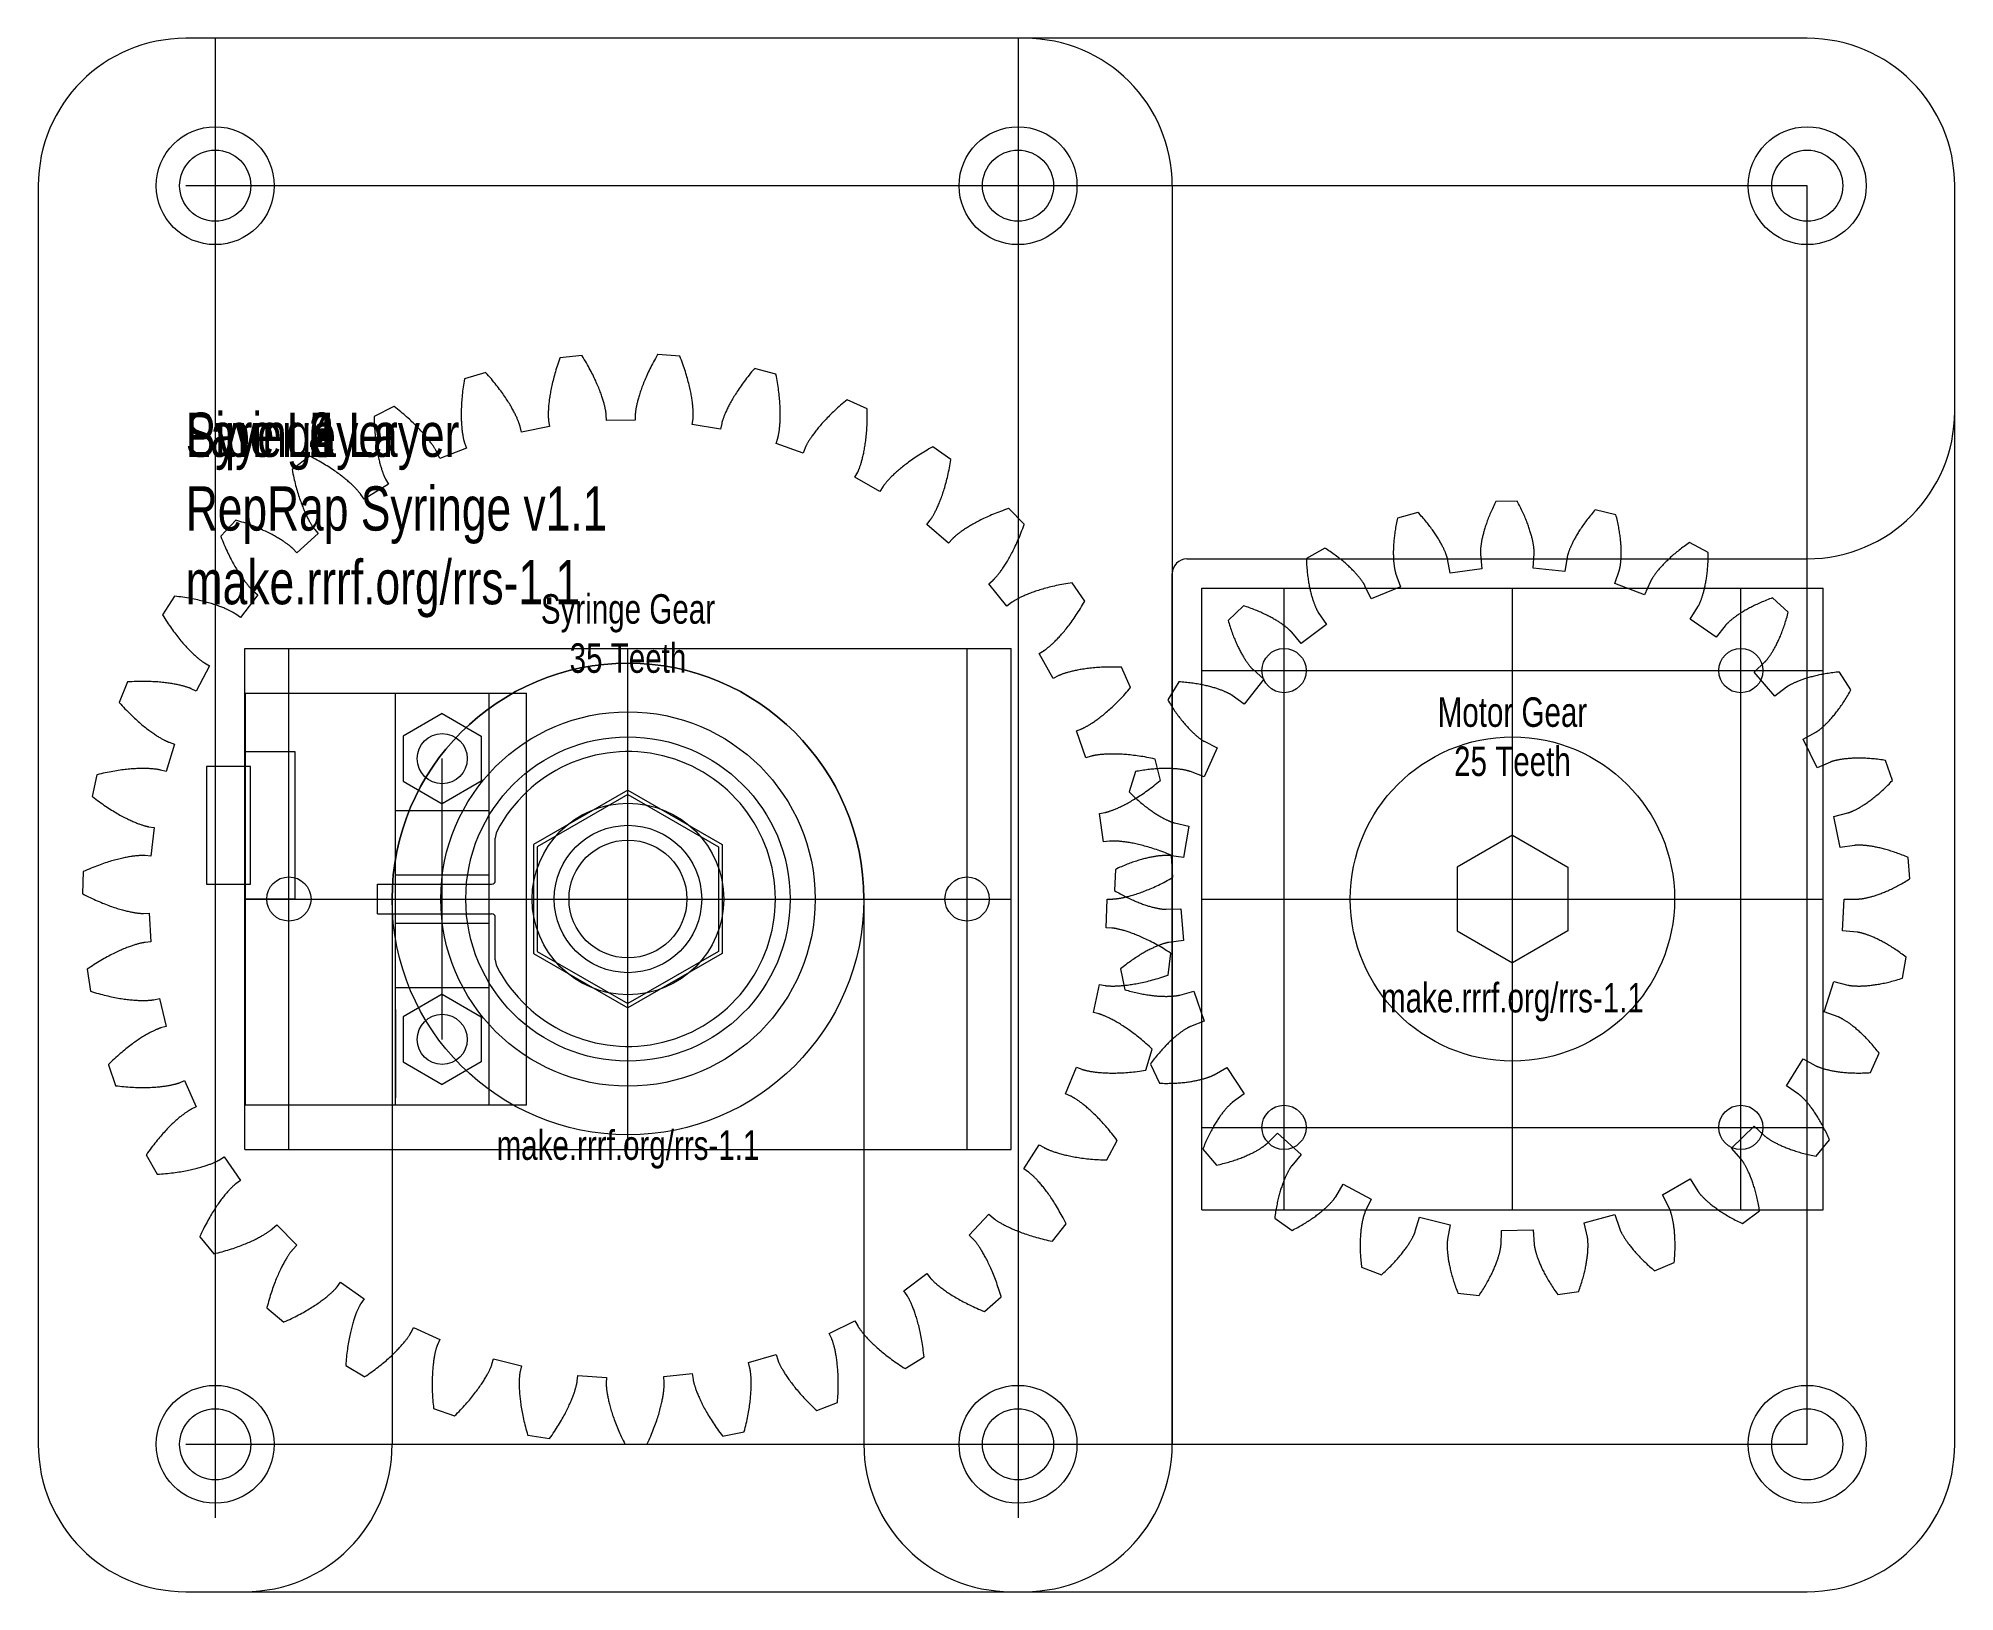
# Model space of a CAD drawing. Header units: millimetres. Extents: x -10 to 120, y 0 to 105.
import ezdxf

# ---------------------------------------------------------------- set-up
doc = ezdxf.new("R2010")
doc.units = ezdxf.units.MM
for name, color, linetype, lineweight in [('Drawings', 4, 'CONTINUOUS', 0), ('Gear Text', 4, 'CONTINUOUS', 0), ('Layer02', 7, 'CONTINUOUS', 0), ('Layer02 Text', 4, 'CONTINUOUS', 0), ('Layer03', 7, 'CONTINUOUS', 0), ('Layer03 Text', 4, 'CONTINUOUS', 0), ('Layer04', 7, 'CONTINUOUS', 0), ('Layer04 Text', 4, 'CONTINUOUS', 0), ('Layer05', 7, 'CONTINUOUS', 0), ('Layer05 Text', 4, 'CONTINUOUS', 0), ('Layer06', 7, 'CONTINUOUS', 0), ('Layer06 Text', 4, 'CONTINUOUS', 0), ('MotorGear', 6, 'CONTINUOUS', 0), ('Opto Endstop', 7, 'CONTINUOUS', 0), ('Opto Flag', 7, 'CONTINUOUS', 0), ('Pipe Layer', 7, 'CONTINUOUS', 0), ('Pipe Layer Text', 4, 'CONTINUOUS', 0), ('Syringe Layer', 7, 'CONTINUOUS', 0), ('Syringe Text', 4, 'CONTINUOUS', 0), ('SyringeGear', 1, 'CONTINUOUS', 0), ('Template', 7, 'CONTINUOUS', 0)]:
    doc.layers.add(name, color=color, linetype=linetype, lineweight=lineweight)
doc.styles.get("Standard").update_dxf_attribs({"font": 'txt', "width": 0.75})

msp = doc.modelspace()

# ---------------------------------------------------------------- texts
at = {"layer": 'Gear Text', "char_height": 2, "width": 100, "attachment_point": 5}
for s, insert in [('Syringe\\~Gear\\P35\\~Teeth', (30, 65)), ('Motor\\~Gear\\P25\\~Teeth', (90, 58)), ('make.rrrf.org/rrs-1.1', (90, 40)), ('make.rrrf.org/rrs-1.1', (30, 30))]:
    msp.add_mtext(s, dxfattribs=dict(at, insert=insert))
at = {"layer": 'Layer02 Text', "insert": (0, 80), "char_height": 3, "width": 100, "attachment_point": 1}
msp.add_mtext('Layer\\~2\\PRepRap\\~Syringe\\~v1.1\\Pmake.rrrf.org/rrs-1.1', dxfattribs=at)
at = {"layer": 'Layer03 Text', "insert": (0, 80), "char_height": 3, "width": 100, "attachment_point": 1}
msp.add_mtext('Layer\\~3\\PRepRap\\~Syringe\\~v1.1\\Pmake.rrrf.org/rrs-1.1', dxfattribs=at)
at = {"layer": 'Layer04 Text', "insert": (0, 80), "char_height": 3, "width": 100, "attachment_point": 1}
msp.add_mtext('Layer\\~4\\PRepRap\\~Syringe\\~v1.1\\Pmake.rrrf.org/rrs-1.1', dxfattribs=at)
at = {"layer": 'Layer05 Text', "insert": (0, 80), "char_height": 3, "width": 100, "attachment_point": 1}
msp.add_mtext('Layer\\~5\\PRepRap\\~Syringe\\~v1.1\\Pmake.rrrf.org/rrs-1.1', dxfattribs=at)
at = {"layer": 'Layer06 Text', "insert": (0, 80), "char_height": 3, "width": 100, "attachment_point": 1}
msp.add_mtext('Layer\\~6\\PRepRap\\~Syringe\\~v1.1\\Pmake.rrrf.org/rrs-1.1', dxfattribs=at)
at = {"layer": 'Pipe Layer Text', "insert": (0, 80), "char_height": 3, "width": 100, "attachment_point": 1}
msp.add_mtext('Pipe\\~Layer\\PRepRap\\~Syringe\\~v1.1\\Pmake.rrrf.org/rrs-1.1', dxfattribs=at)
at = {"layer": 'Syringe Text', "insert": (0, 80), "char_height": 3, "width": 100, "attachment_point": 1}
msp.add_mtext('Syringe\\~Layer\\PRepRap\\~Syringe\\~v1.1\\Pmake.rrrf.org/rrs-1.1', dxfattribs=at)

# ---------------------------------------------------------------- linework, layer by layer
at = {"layer": 'Drawings'}
for p, q in [((2, 105.4), (2, 5)), ((56.46, 105.4), (56.46, 5)), ((110, 95.4), (0, 95.4)), ((110, 10), (110, 95.4)), ((68.92, 68.08), (111.08, 68.08)), ((68.92, 25.92), (68.92, 68.08)), ((74.505, 25.92), (74.505, 68.08)), ((90, 25.92), (90, 68.08)), ((105.495, 25.92), (105.495, 68.08)), ((111.08, 25.92), (111.08, 68.08)), ((4, 30), (4, 64)), ((4, 64), (56, 64)), ((7, 30), (7, 64)), ((30, 30), (30, 64)), ((53, 30), (53, 64)), ((56, 30), (56, 64)), ((90, 30), (90, 64)), ((68.92, 62.495), (111.08, 62.495)), ((4, 47), (56, 47)), ((68.92, 47), (111.08, 47)), ((68.92, 31.505), (111.08, 31.505)), ((4, 30), (56, 30)), ((68.92, 25.92), (111.08, 25.92)), ((0, 10), (110, 10))]:
    msp.add_line(p, q, dxfattribs=at)
for centre, radius in [((2, 95.4), 4), ((56.46, 95.4), 4), ((110, 95.4), 4), ((30, 47), 16), ((2, 10), 4), ((56.46, 10), 4), ((110, 10), 4)]:
    msp.add_circle(centre, radius, dxfattribs=at)
at = {"layer": 'Drawings', "linetype": 'CONTINUOUS', "lineweight": 0}
for radius in [6.5, 4]:
    msp.add_circle((30, 47), radius, dxfattribs=at)
at = {"layer": 'Layer02'}
for p, q in [((110, 105.4), (0, 105.4)), ((-10, 95.4), (-10, 10)), ((120, 80.08), (120, 95.4)), ((66.92, 10), (66.92, 69.08)), ((67.92, 70.08), (110, 70.08)), ((0, 0), (56.92, 0))]:
    msp.add_line(p, q, dxfattribs=at)
for centre, radius in [((2, 95.4), 2.413), ((56.46, 95.4), 2.413), ((110, 95.4), 2.413), ((17.4, 56.525), 1.7), ((30, 47), 5), ((17.4, 37.475), 1.7), ((2, 10), 2.413), ((56.46, 10), 2.413)]:
    msp.add_circle(centre, radius, dxfattribs=at)
for centre, radius, start, end in [((0, 95.4), 10, 90, 180), ((110, 95.4), 10, 0, 90), ((110, 80.08), 10, 270, 0), ((67.92, 69.08), 1, 90, 180), ((0, 10), 10, 180, 270), ((56.92, 10), 10, 270, 360)]:
    msp.add_arc(centre, radius, start, end, dxfattribs=at)
at = {"layer": 'Layer03'}
for p, q in [((110, 105.4), (0, 105.4)), ((-10, 95.4), (-10, 10)), ((120, 10), (120, 95.4)), ((17.4, 59.584956), (14.75, 58.054978)), ((17.4, 59.584956), (20.05, 58.054978)), ((14.75, 58.054978), (14.75, 54.995022)), ((20.05, 58.054978), (20.05, 54.995022)), ((14.75, 54.995022), (17.4, 53.465044)), ((20.05, 54.995022), (17.4, 53.465044)), ((17.4, 40.534956), (14.75, 39.004978)), ((17.4, 40.534956), (20.05, 39.004978)), ((14.75, 39.004978), (14.75, 35.945022)), ((20.05, 39.004978), (20.05, 35.945022)), ((14.75, 35.945022), (17.4, 34.415044)), ((20.05, 35.945022), (17.4, 34.415044)), ((0, 0), (110, 0))]:
    msp.add_line(p, q, dxfattribs=at)
for centre, radius in [((2, 95.4), 2.413), ((56.46, 95.4), 2.413), ((110, 95.4), 2.413), ((74.505, 62.495), 1.5), ((105.495, 62.495), 1.5), ((30, 47), 11), ((90, 47), 11), ((74.505, 31.505), 1.5), ((105.495, 31.505), 1.5), ((2, 10), 2.413), ((56.46, 10), 2.413)]:
    msp.add_circle(centre, radius, dxfattribs=at)
for centre, start, end in [((0, 95.4), 90, 180), ((110, 95.4), 0, 90), ((0, 10), 180, 270), ((110, 10), 270, 0)]:
    msp.add_arc(centre, 10, start, end, dxfattribs=at)
at = {"layer": 'Layer04'}
for p, q in [((56.92, 105.4), (0, 105.4)), ((-10, 95.4), (-10, 10)), ((66.92, 95.4), (66.92, 10)), ((0, 0), (56.92, 0))]:
    msp.add_line(p, q, dxfattribs=at)
for centre, radius in [((2, 95.4), 2.413), ((56.46, 95.4), 2.413), ((17.4, 56.525), 1.7), ((30, 47), 11), ((17.4, 37.475), 1.7), ((2, 10), 2.413), ((56.46, 10), 2.413)]:
    msp.add_circle(centre, radius, dxfattribs=at)
for centre, start, end in [((0, 95.4), 90, 180), ((56.92, 95.4), 0, 90), ((0, 10), 180, 270), ((56.92, 10), 270, 0)]:
    msp.add_arc(centre, 10, start, end, dxfattribs=at)
at = {"layer": 'Layer05'}
for p, q in [((56.92, 105.4), (0, 105.4)), ((-10, 95.4), (-10, 10)), ((66.92, 95.4), (66.92, 10)), ((17.4, 59.584956), (14.75, 58.054978)), ((17.4, 59.584956), (20.05, 58.054978)), ((14.75, 58.054978), (14.75, 54.995022)), ((20.05, 58.054978), (20.05, 54.995022)), ((14.75, 54.995022), (17.4, 53.465044)), ((20.05, 54.995022), (17.4, 53.465044)), ((17.4, 40.534956), (14.75, 39.004978)), ((17.4, 40.534956), (20.05, 39.004978)), ((14.75, 39.004978), (14.75, 35.945022)), ((20.05, 39.004978), (20.05, 35.945022)), ((14.75, 35.945022), (17.4, 34.415044)), ((20.05, 35.945022), (17.4, 34.415044)), ((0, 0), (56.92, 0))]:
    msp.add_line(p, q, dxfattribs=at)
for centre, radius in [((2, 95.4), 2.413), ((56.46, 95.4), 2.413), ((30, 47), 5), ((2, 10), 2.413), ((56.46, 10), 2.413)]:
    msp.add_circle(centre, radius, dxfattribs=at)
for centre, start, end in [((0, 95.4), 90, 180), ((56.92, 95.4), 0, 90), ((0, 10), 180, 270), ((56.92, 10), 270, 0)]:
    msp.add_arc(centre, 10, start, end, dxfattribs=at)
at = {"layer": 'Layer06'}
for p, q in [((56.92, 105.4), (0, 105.4)), ((-10, 95.4), (-10, 10)), ((66.92, 95.4), (66.92, 10)), ((0, 0), (56.92, 0))]:
    msp.add_line(p, q, dxfattribs=at)
for centre, radius in [((2, 95.4), 2.413), ((56.46, 95.4), 2.413), ((17.4, 56.525), 1.7), ((30, 47), 5), ((17.4, 37.475), 1.7), ((2, 10), 2.413), ((56.46, 10), 2.413)]:
    msp.add_circle(centre, radius, dxfattribs=at)
for centre, start, end in [((0, 95.4), 90, 180), ((56.92, 95.4), 0, 90), ((0, 10), 180, 270), ((56.92, 10), 270, 0)]:
    msp.add_arc(centre, 10, start, end, dxfattribs=at)
at = {"layer": 'MotorGear'}
for p, q in [((82.204399, 72.850117), (82.181462, 72.747021)), ((83.593214, 73.228859), (82.204399, 72.850117)), ((83.665313, 73.15168), (83.593214, 73.228859)), ((83.742137, 73.067989), (83.665313, 73.15168)), ((83.817029, 72.984961), (83.742137, 73.067989)), ((83.890007, 72.902622), (83.817029, 72.984961)), ((83.961089, 72.820997), (83.890007, 72.902622)), ((84.030293, 72.740114), (83.961089, 72.820997)), ((88.361532, 72.831434), (88.32796, 72.743715)), ((88.396521, 72.920523), (88.361532, 72.831434)), ((88.432956, 73.010963), (88.396521, 72.920523)), ((88.470861, 73.102736), (88.432956, 73.010963)), ((88.510263, 73.195818), (88.470861, 73.102736)), ((88.551187, 73.290197), (88.510263, 73.195818)), ((88.59366, 73.385851), (88.551187, 73.290197)), ((88.637705, 73.482759), (88.59366, 73.385851)), ((88.68335, 73.5809), (88.637705, 73.482759)), ((88.730617, 73.680254), (88.68335, 73.5809)), ((88.779533, 73.780802), (88.730617, 73.680254)), ((88.83012, 73.882523), (88.779533, 73.780802)), ((88.877975, 73.976675), (88.83012, 73.882523)), ((90.317348, 73.998135), (88.877975, 73.976675)), ((90.367988, 73.905449), (90.317348, 73.998135)), ((90.421586, 73.805283), (90.367988, 73.905449)), ((90.473477, 73.706238), (90.421586, 73.805283)), ((90.523685, 73.608337), (90.473477, 73.706238)), ((90.572235, 73.5116), (90.523685, 73.608337)), ((90.619149, 73.416046), (90.572235, 73.5116)), ((90.664455, 73.321703), (90.619149, 73.416046)), ((90.708174, 73.228586), (90.664455, 73.321703)), ((90.750334, 73.136719), (90.708174, 73.228586)), ((90.790958, 73.046118), (90.750334, 73.136719)), ((90.830072, 72.956804), (90.790958, 73.046118)), ((90.867702, 72.868797), (90.830072, 72.956804)), ((90.903873, 72.782118), (90.867702, 72.868797)), ((95.134811, 72.824549), (95.071702, 72.743313)), ((95.199738, 72.906633), (95.134811, 72.824549)), ((95.2665, 72.989544), (95.199738, 72.906633)), ((95.335117, 73.073252), (95.2665, 72.989544)), ((95.405608, 73.15773), (95.335117, 73.073252)), ((95.477992, 73.242952), (95.405608, 73.15773)), ((95.552286, 73.328896), (95.477992, 73.242952)), ((95.622053, 73.408192), (95.552286, 73.328896)), ((97.021542, 73.071018), (95.622053, 73.408192)), ((97.047541, 72.968651), (97.021542, 73.071018)), ((97.074544, 72.858301), (97.047541, 72.968651)), ((97.100174, 72.749464), (97.074544, 72.858301)), ((81.978288, 71.51911), (81.96859, 71.427485)), ((81.988991, 71.612421), (81.978288, 71.51911)), ((82.000725, 71.707413), (81.988991, 71.612421)), ((82.013523, 71.804071), (82.000725, 71.707413)), ((82.027415, 71.902388), (82.013523, 71.804071)), ((82.04243, 72.002346), (82.027415, 71.902388)), ((82.058598, 72.103937), (82.04243, 72.002346)), ((82.075948, 72.207148), (82.058598, 72.103937)), ((82.09451, 72.311966), (82.075948, 72.207148)), ((82.114313, 72.418375), (82.09451, 72.311966)), ((82.135387, 72.526361), (82.114313, 72.418375)), ((82.157761, 72.635916), (82.135387, 72.526361)), ((82.181462, 72.747021), (82.157761, 72.635916)), ((84.097637, 72.660002), (84.030293, 72.740114)), ((84.163141, 72.580683), (84.097637, 72.660002)), ((84.226822, 72.502186), (84.163141, 72.580683)), ((84.288702, 72.424534), (84.226822, 72.502186)), ((84.348798, 72.347754), (84.288702, 72.424534)), ((84.407132, 72.27187), (84.348798, 72.347754)), ((84.463724, 72.196909), (84.407132, 72.27187)), ((84.518594, 72.122894), (84.463724, 72.196909)), ((84.571763, 72.04985), (84.518594, 72.122894)), ((84.623252, 71.977798), (84.571763, 72.04985)), ((84.673083, 71.906767), (84.623252, 71.977798)), ((84.721278, 71.836777), (84.673083, 71.906767)), ((84.767859, 71.767851), (84.721278, 71.836777)), ((84.812848, 71.70001), (84.767859, 71.767851)), ((84.856267, 71.63328), (84.812848, 71.70001)), ((84.898139, 71.567682), (84.856267, 71.63328)), ((84.938489, 71.503237), (84.898139, 71.567682)), ((84.977338, 71.439968), (84.938489, 71.503237)), ((87.961399, 71.53981), (87.947715, 71.477789)), ((87.976025, 71.603449), (87.961399, 71.53981)), ((87.991621, 71.668699), (87.976025, 71.603449)), ((88.008218, 71.73555), (87.991621, 71.668699)), ((88.025843, 71.803982), (88.008218, 71.73555)), ((88.044526, 71.873989), (88.025843, 71.803982)), ((88.064296, 71.945553), (88.044526, 71.873989)), ((88.085181, 72.018661), (88.064296, 71.945553)), ((88.107209, 72.093304), (88.085181, 72.018661)), ((88.130409, 72.16946), (88.107209, 72.093304)), ((88.154809, 72.247118), (88.130409, 72.16946)), ((88.180437, 72.326262), (88.154809, 72.247118)), ((88.207321, 72.406876), (88.180437, 72.326262)), ((88.235488, 72.488945), (88.207321, 72.406876)), ((88.264965, 72.572454), (88.235488, 72.488945)), ((88.29578, 72.657381), (88.264965, 72.572454)), ((88.32796, 72.743715), (88.29578, 72.657381)), ((90.938612, 72.696781), (90.903873, 72.782118)), ((90.971946, 72.61281), (90.938612, 72.696781)), ((91.003899, 72.530218), (90.971946, 72.61281)), ((91.0345, 72.449026), (91.003899, 72.530218)), ((91.063775, 72.369247), (91.0345, 72.449026)), ((91.091751, 72.290903), (91.063775, 72.369247)), ((91.118455, 72.214008), (91.091751, 72.290903)), ((91.143915, 72.138575), (91.118455, 72.214008)), ((91.168159, 72.064625), (91.143915, 72.138575)), ((91.191214, 71.99217), (91.168159, 72.064625)), ((91.213108, 71.921228), (91.191214, 71.99217)), ((91.23387, 71.851809), (91.213108, 71.921228)), ((91.253527, 71.783932), (91.23387, 71.851809)), ((91.272109, 71.717607), (91.253527, 71.783932)), ((91.289643, 71.652849), (91.272109, 71.717607)), ((91.30616, 71.589674), (91.289643, 71.652849)), ((91.321687, 71.52809), (91.30616, 71.589674)), ((91.336254, 71.468113), (91.321687, 71.52809)), ((94.256365, 71.515675), (94.222275, 71.453773)), ((94.291871, 71.578835), (94.256365, 71.515675)), ((94.328817, 71.643232), (94.291871, 71.578835)), ((94.367227, 71.708853), (94.328817, 71.643232)), ((94.407126, 71.775669), (94.367227, 71.708853)), ((94.448537, 71.843664), (94.407126, 71.775669)), ((94.491483, 71.912815), (94.448537, 71.843664)), ((94.535988, 71.983099), (94.491483, 71.912815)), ((94.582075, 72.054495), (94.535988, 71.983099)), ((94.629767, 72.12698), (94.582075, 72.054495)), ((94.679086, 72.200535), (94.629767, 72.12698)), ((94.730053, 72.275131), (94.679086, 72.200535)), ((94.782693, 72.35075), (94.730053, 72.275131)), ((94.837024, 72.427364), (94.782693, 72.35075)), ((94.89307, 72.504951), (94.837024, 72.427364)), ((94.950851, 72.58349), (94.89307, 72.504951)), ((95.010388, 72.662952), (94.950851, 72.58349)), ((95.071702, 72.743313), (95.010388, 72.662952)), ((97.124458, 72.642153), (97.100174, 72.749464)), ((97.147424, 72.536381), (97.124458, 72.642153)), ((97.169102, 72.432163), (97.147424, 72.536381)), ((97.189522, 72.329515), (97.169102, 72.432163)), ((97.208711, 72.228451), (97.189522, 72.329515)), ((97.226699, 72.128986), (97.208711, 72.228451)), ((97.243515, 72.031128), (97.226699, 72.128986)), ((97.259189, 71.934893), (97.243515, 72.031128)), ((97.27375, 71.840294), (97.259189, 71.934893)), ((97.28723, 71.747343), (97.27375, 71.840294)), ((97.299655, 71.656048), (97.28723, 71.747343)), ((97.311058, 71.566425), (97.299655, 71.656048)), ((97.321468, 71.478479), (97.311058, 71.566425)), ((77.271642, 70.811527), (76.020648, 70.0993)), ((77.36067, 70.754704), (77.271642, 70.811527)), ((77.455894, 70.692747), (77.36067, 70.754704)), ((77.549081, 70.630953), (77.455894, 70.692747)), ((77.640243, 70.569349), (77.549081, 70.630953)), ((77.729391, 70.507967), (77.640243, 70.569349)), ((77.816536, 70.446835), (77.729391, 70.507967)), ((77.901687, 70.385986), (77.816536, 70.446835)), ((77.984859, 70.325449), (77.901687, 70.385986)), ((78.066061, 70.265255), (77.984859, 70.325449)), ((78.145308, 70.205433), (78.066061, 70.265255)), ((78.22261, 70.146009), (78.145308, 70.205433)), ((81.919365, 70.533766), (81.919312, 70.4631)), ((81.919312, 70.4631), (81.919862, 70.394224)), ((81.920051, 70.60622), (81.919365, 70.533766)), ((81.919862, 70.394224), (81.920982, 70.327145)), ((81.921402, 70.680452), (81.920051, 70.60622)), ((81.920982, 70.327145), (81.922643, 70.261866)), ((81.92345, 70.756458), (81.921402, 70.680452)), ((81.922643, 70.261866), (81.924811, 70.198391)), ((81.926224, 70.834232), (81.92345, 70.756458)), ((81.929755, 70.913767), (81.926224, 70.834232)), ((81.934075, 70.995052), (81.929755, 70.913767)), ((81.939217, 71.078083), (81.934075, 70.995052)), ((81.945208, 71.162851), (81.939217, 71.078083)), ((81.95208, 71.249346), (81.945208, 71.162851)), ((81.959863, 71.337563), (81.95208, 71.249346)), ((81.96859, 71.427485), (81.959863, 71.337563)), ((85.014711, 71.377895), (84.977338, 71.439968)), ((85.050631, 71.317038), (85.014711, 71.377895)), ((85.085124, 71.257418), (85.050631, 71.317038)), ((85.118212, 71.199057), (85.085124, 71.257418)), ((85.14992, 71.141973), (85.118212, 71.199057)), ((85.180275, 71.086185), (85.14992, 71.141973)), ((85.209301, 71.031713), (85.180275, 71.086185)), ((85.237022, 70.978577), (85.209301, 71.031713)), ((85.263465, 70.926794), (85.237022, 70.978577)), ((85.288655, 70.876385), (85.263465, 70.926794)), ((85.312619, 70.827362), (85.288655, 70.876385)), ((85.335383, 70.779747), (85.312619, 70.827362)), ((85.356973, 70.733557), (85.335383, 70.779747)), ((85.377415, 70.688807), (85.356973, 70.733557)), ((85.396738, 70.645512), (85.377415, 70.688807)), ((85.414966, 70.603693), (85.396738, 70.645512)), ((85.432129, 70.56336), (85.414966, 70.603693)), ((85.448253, 70.524534), (85.432129, 70.56336)), ((85.463366, 70.487225), (85.448253, 70.524534)), ((85.477495, 70.45145), (85.463366, 70.487225)), ((85.49067, 70.417221), (85.477495, 70.45145)), ((85.502917, 70.384556), (85.49067, 70.417221)), ((85.514265, 70.353466), (85.502917, 70.384556)), ((85.524743, 70.323963), (85.514265, 70.353466)), ((85.534379, 70.296061), (85.524743, 70.323963)), ((85.543202, 70.269772), (85.534379, 70.296061)), ((85.551241, 70.245108), (85.543202, 70.269772)), ((85.558525, 70.22208), (85.551241, 70.245108)), ((85.565084, 70.200701), (85.558525, 70.22208)), ((85.570945, 70.180981), (85.565084, 70.200701)), ((87.823694, 70.520304), (87.823534, 70.499731)), ((87.823534, 70.499731), (87.823552, 70.480946)), ((87.823552, 70.480946), (87.823717, 70.463951)), ((87.824063, 70.542664), (87.823694, 70.520304)), ((87.823717, 70.463951), (87.823996, 70.448748)), ((87.823996, 70.448748), (87.82436, 70.435333)), ((87.824672, 70.566809), (87.824063, 70.542664)), ((87.82436, 70.435333), (87.824776, 70.423712)), ((87.825553, 70.592733), (87.824672, 70.566809)), ((87.824776, 70.423712), (87.825214, 70.413883)), ((87.825214, 70.413883), (87.825642, 70.405844)), ((87.826735, 70.62044), (87.825553, 70.592733)), ((87.825642, 70.405844), (87.82603, 70.399593)), ((87.82603, 70.399593), (87.826345, 70.395132)), ((87.826345, 70.395132), (87.826634, 70.391565)), ((87.826634, 70.391565), (87.918437, 69.403505)), ((87.828252, 70.64992), (87.826735, 70.62044)), ((87.830132, 70.681171), (87.828252, 70.64992)), ((87.832409, 70.71419), (87.830132, 70.681171)), ((87.835112, 70.74897), (87.832409, 70.71419)), ((87.838273, 70.785511), (87.835112, 70.74897)), ((87.841922, 70.823801), (87.838273, 70.785511)), ((87.84609, 70.863838), (87.841922, 70.823801)), ((87.850808, 70.905615), (87.84609, 70.863838)), ((87.856107, 70.949123), (87.850808, 70.905615)), ((87.862017, 70.99436), (87.856107, 70.949123)), ((87.868568, 71.041315), (87.862017, 70.99436)), ((87.875792, 71.089981), (87.868568, 71.041315)), ((87.883718, 71.140348), (87.875792, 71.089981)), ((87.892378, 71.19241), (87.883718, 71.140348)), ((87.901799, 71.246157), (87.892378, 71.19241)), ((87.912014, 71.301577), (87.901799, 71.246157)), ((87.923052, 71.358662), (87.912014, 71.301577)), ((87.934942, 71.417404), (87.923052, 71.358662)), ((87.947715, 71.477789), (87.934942, 71.417404)), ((91.34989, 71.409752), (91.336254, 71.468113)), ((91.362625, 71.35302), (91.34989, 71.409752)), ((91.374487, 71.297928), (91.362625, 71.35302)), ((91.385507, 71.244486), (91.374487, 71.297928)), ((91.395714, 71.192707), (91.385507, 71.244486)), ((91.405138, 71.142597), (91.395714, 71.192707)), ((91.41381, 71.09417), (91.405138, 71.142597)), ((91.412786, 69.455601), (91.475094, 70.445959)), ((91.421758, 71.04743), (91.41381, 71.09417)), ((91.429014, 71.00239), (91.421758, 71.04743)), ((91.435607, 70.959057), (91.429014, 71.00239)), ((91.441569, 70.91744), (91.435607, 70.959057)), ((91.446929, 70.877544), (91.441569, 70.91744)), ((91.451717, 70.83938), (91.446929, 70.877544)), ((91.455966, 70.802952), (91.451717, 70.83938)), ((91.459705, 70.768267), (91.455966, 70.802952)), ((91.462964, 70.735331), (91.459705, 70.768267)), ((91.465776, 70.704149), (91.462964, 70.735331)), ((91.46817, 70.674726), (91.465776, 70.704149)), ((91.470178, 70.64707), (91.46817, 70.674726)), ((91.471831, 70.621181), (91.470178, 70.64707)), ((91.47316, 70.597067), (91.471831, 70.621181)), ((91.474195, 70.574728), (91.47316, 70.597067)), ((91.474968, 70.554169), (91.474195, 70.574728)), ((91.47551, 70.535391), (91.474968, 70.554169)), ((91.475094, 70.445959), (91.475277, 70.449532)), ((91.475277, 70.449532), (91.475459, 70.454)), ((91.475459, 70.454), (91.47566, 70.46026)), ((91.475852, 70.518398), (91.47551, 70.535391)), ((91.47566, 70.46026), (91.475848, 70.468307)), ((91.475848, 70.468307), (91.475993, 70.478146)), ((91.476026, 70.503193), (91.475852, 70.518398)), ((91.475993, 70.478146), (91.476063, 70.489775)), ((91.476063, 70.489775), (91.476026, 70.503193)), ((93.712768, 70.200699), (93.712161, 70.197172)), ((93.713572, 70.205097), (93.712768, 70.200699)), ((93.714751, 70.211248), (93.713572, 70.205097)), ((93.716336, 70.219141), (93.714751, 70.211248)), ((93.718356, 70.228771), (93.716336, 70.219141)), ((93.720843, 70.240131), (93.718356, 70.228771)), ((93.723826, 70.253214), (93.720843, 70.240131)), ((93.727337, 70.268007), (93.723826, 70.253214)), ((93.731404, 70.28451), (93.727337, 70.268007)), ((93.736058, 70.30271), (93.731404, 70.28451)), ((93.74133, 70.322596), (93.736058, 70.30271)), ((93.747248, 70.344162), (93.74133, 70.322596)), ((93.753842, 70.367397), (93.747248, 70.344162)), ((93.761142, 70.392288), (93.753842, 70.367397)), ((93.769177, 70.418829), (93.761142, 70.392288)), ((93.777977, 70.447006), (93.769177, 70.418829)), ((93.787571, 70.476809), (93.777977, 70.447006)), ((93.797988, 70.508223), (93.787571, 70.476809)), ((93.809255, 70.541239), (93.797988, 70.508223)), ((93.821404, 70.575846), (93.809255, 70.541239)), ((93.83446, 70.612024), (93.821404, 70.575846)), ((93.848455, 70.649769), (93.83446, 70.612024)), ((93.863414, 70.689058), (93.848455, 70.649769)), ((93.879367, 70.729883), (93.863414, 70.689058)), ((93.896341, 70.772228), (93.879367, 70.729883)), ((93.914364, 70.81608), (93.896341, 70.772228)), ((93.933464, 70.86142), (93.914364, 70.81608)), ((93.953666, 70.908234), (93.933464, 70.86142)), ((93.975001, 70.956505), (93.953666, 70.908234)), ((93.997493, 71.00622), (93.975001, 70.956505)), ((94.021169, 71.05736), (93.997493, 71.00622)), ((94.046057, 71.109907), (94.021169, 71.05736)), ((94.072182, 71.163847), (94.046057, 71.109907)), ((94.09957, 71.219158), (94.072182, 71.163847)), ((94.128249, 71.275827), (94.09957, 71.219158)), ((94.158242, 71.33383), (94.128249, 71.275827)), ((94.189575, 71.393152), (94.158242, 71.33383)), ((94.222275, 71.453773), (94.189575, 71.393152)), ((97.330915, 71.392227), (97.321468, 71.478479)), ((97.339431, 71.307676), (97.330915, 71.392227)), ((97.347044, 71.224836), (97.339431, 71.307676)), ((97.353786, 71.143715), (97.347044, 71.224836)), ((97.359687, 71.064322), (97.353786, 71.143715)), ((97.364779, 70.986664), (97.359687, 71.064322)), ((97.36909, 70.910753), (97.364779, 70.986664)), ((97.372654, 70.836594), (97.36909, 70.910753)), ((97.3755, 70.764193), (97.372654, 70.836594)), ((97.373955, 70.192743), (97.376166, 70.249054)), ((97.377659, 70.69356), (97.3755, 70.764193)), ((97.376166, 70.249054), (97.37794, 70.307171)), ((97.379163, 70.624697), (97.377659, 70.69356)), ((97.37794, 70.307171), (97.379246, 70.36709)), ((97.380042, 70.557615), (97.379163, 70.624697)), ((97.379246, 70.36709), (97.380053, 70.428806)), ((97.380329, 70.492317), (97.380042, 70.557615)), ((97.380053, 70.428806), (97.380329, 70.492317)), ((100.7992, 70.245171), (100.733139, 70.186193)), ((100.867118, 70.304749), (100.7992, 70.245171)), ((100.93691, 70.364901), (100.867118, 70.304749)), ((101.008587, 70.425596), (100.93691, 70.364901)), ((101.082168, 70.486809), (101.008587, 70.425596)), ((101.157665, 70.54851), (101.082168, 70.486809)), ((101.235093, 70.610668), (101.157665, 70.54851)), ((101.314465, 70.673256), (101.235093, 70.610668)), ((101.395795, 70.736246), (101.314465, 70.673256)), ((101.479095, 70.799606), (101.395795, 70.736246)), ((101.564379, 70.863308), (101.479095, 70.799606)), ((101.651657, 70.92732), (101.564379, 70.863308)), ((101.740942, 70.991615), (101.651657, 70.92732)), ((101.832246, 71.05616), (101.740942, 70.991615)), ((101.92558, 71.120926), (101.832246, 71.05616)), ((102.012875, 71.18038), (101.92558, 71.120926)), ((103.284544, 70.505762), (102.012875, 71.18038)), ((103.280739, 70.174755), (103.282981, 70.286547)), ((103.282981, 70.286547), (103.284268, 70.400145)), ((103.284268, 70.400145), (103.284544, 70.505762)), ((76.020648, 70.0993), (76.024071, 69.993738)), ((76.024071, 69.993738), (76.028745, 69.88023)), ((76.028745, 69.88023), (76.034319, 69.768555)), ((76.034319, 69.768555), (76.040762, 69.658718)), ((76.040762, 69.658718), (76.048044, 69.550726)), ((76.048044, 69.550726), (76.056132, 69.444586)), ((76.056132, 69.444586), (76.064994, 69.340303)), ((76.064994, 69.340303), (76.0746, 69.237883)), ((76.0746, 69.237883), (76.084915, 69.137331)), ((76.084915, 69.137331), (76.09591, 69.038651)), ((76.09591, 69.038651), (76.107552, 68.941845)), ((76.107552, 68.941845), (76.119809, 68.846918)), ((78.297983, 70.087017), (78.22261, 70.146009)), ((78.371438, 70.028486), (78.297983, 70.087017)), ((78.442992, 69.97044), (78.371438, 70.028486)), ((78.512655, 69.912914), (78.442992, 69.97044)), ((78.580446, 69.855932), (78.512655, 69.912914)), ((78.646377, 69.799524), (78.580446, 69.855932)), ((78.710464, 69.743717), (78.646377, 69.799524)), ((78.772721, 69.688541), (78.710464, 69.743717)), ((78.833168, 69.634022), (78.772721, 69.688541)), ((78.891818, 69.580185), (78.833168, 69.634022)), ((78.948689, 69.527061), (78.891818, 69.580185)), ((79.003798, 69.474676), (78.948689, 69.527061)), ((79.05716, 69.423056), (79.003798, 69.474676)), ((79.108796, 69.372227), (79.05716, 69.423056)), ((79.158723, 69.322216), (79.108796, 69.372227)), ((79.206958, 69.273046), (79.158723, 69.322216)), ((79.253521, 69.224747), (79.206958, 69.273046)), ((79.298429, 69.177343), (79.253521, 69.224747)), ((79.341704, 69.130856), (79.298429, 69.177343)), ((79.383364, 69.085316), (79.341704, 69.130856)), ((79.423429, 69.040741), (79.383364, 69.085316)), ((79.461919, 68.997162), (79.423429, 69.040741)), ((79.498855, 68.954599), (79.461919, 68.997162)), ((79.534257, 68.913076), (79.498855, 68.954599)), ((79.568147, 68.87262), (79.534257, 68.913076)), ((81.924811, 70.198391), (81.927458, 70.136726)), ((81.927458, 70.136726), (81.93055, 70.076874)), ((81.93055, 70.076874), (81.934055, 70.018835)), ((81.934055, 70.018835), (81.937944, 69.962616)), ((81.937944, 69.962616), (81.942184, 69.908215)), ((81.942184, 69.908215), (81.946745, 69.855637)), ((81.946745, 69.855637), (81.951593, 69.80488)), ((81.951593, 69.80488), (81.956698, 69.755947)), ((81.956698, 69.755947), (81.96203, 69.708838)), ((81.96203, 69.708838), (81.967556, 69.663553)), ((81.967556, 69.663553), (81.973244, 69.620092)), ((81.973244, 69.620092), (81.979063, 69.578455)), ((81.979063, 69.578455), (81.984983, 69.538639)), ((81.984983, 69.538639), (81.990971, 69.500645)), ((81.990971, 69.500645), (81.996997, 69.464466)), ((81.996997, 69.464466), (82.003028, 69.430105)), ((82.003028, 69.430105), (82.009035, 69.39756)), ((82.009035, 69.39756), (82.014985, 69.366821)), ((82.014985, 69.366821), (82.020848, 69.337891)), ((82.020848, 69.337891), (82.026592, 69.31076)), ((82.026592, 69.31076), (82.032187, 69.285431)), ((82.032187, 69.285431), (82.037601, 69.261894)), ((82.037601, 69.261894), (82.042805, 69.240145)), ((82.042805, 69.240145), (82.047766, 69.220179)), ((82.047766, 69.220179), (82.052455, 69.201986)), ((82.052455, 69.201986), (82.056841, 69.185566)), ((82.056841, 69.185566), (82.060893, 69.170912)), ((82.060893, 69.170912), (82.06458, 69.158009)), ((82.06458, 69.158009), (82.067874, 69.146856)), ((82.067874, 69.146856), (82.070743, 69.137444)), ((82.070743, 69.137444), (82.073156, 69.129765)), ((82.073156, 69.129765), (82.075086, 69.123808)), ((82.075086, 69.123808), (82.076501, 69.119564)), ((82.076501, 69.119564), (82.077668, 69.116182)), ((82.077668, 69.116182), (82.412308, 68.181995)), ((85.57614, 70.162926), (85.570945, 70.180981)), ((85.580698, 70.146553), (85.57614, 70.162926)), ((85.584647, 70.13187), (85.580698, 70.146553)), ((85.588019, 70.118881), (85.584647, 70.13187)), ((85.590844, 70.107601), (85.588019, 70.118881)), ((85.593151, 70.098036), (85.590844, 70.107601)), ((85.594969, 70.090195), (85.593151, 70.098036)), ((85.596332, 70.084082), (85.594969, 70.090195)), ((85.597266, 70.079708), (85.596332, 70.084082)), ((85.597978, 70.0762), (85.597266, 70.079708)), ((85.783919, 69.101463), (85.597978, 70.0762)), ((87.918437, 69.403505), (85.783919, 69.101463)), ((93.55536, 69.217323), (91.412786, 69.455601)), ((93.712161, 70.197172), (93.55536, 69.217323)), ((96.952883, 68.398771), (97.259525, 69.34252)), ((97.259525, 69.34252), (97.260591, 69.345936)), ((97.260591, 69.345936), (97.261878, 69.350218)), ((97.261878, 69.350218), (97.26363, 69.356232)), ((97.26363, 69.356232), (97.265813, 69.363979)), ((97.265813, 69.363979), (97.268401, 69.373472)), ((97.268401, 69.373472), (97.27136, 69.38472)), ((97.27136, 69.38472), (97.274662, 69.397724)), ((97.274662, 69.397724), (97.278275, 69.412495)), ((97.278275, 69.412495), (97.282168, 69.429039)), ((97.282168, 69.429039), (97.286314, 69.447361)), ((97.286314, 69.447361), (97.290678, 69.467466)), ((97.290678, 69.467466), (97.29523, 69.489361)), ((97.29523, 69.489361), (97.299941, 69.51305)), ((97.299941, 69.51305), (97.304778, 69.538534)), ((97.304778, 69.538534), (97.309711, 69.565823)), ((97.309711, 69.565823), (97.314709, 69.594915)), ((97.314709, 69.594915), (97.31974, 69.625818)), ((97.31974, 69.625818), (97.324773, 69.658529)), ((97.324773, 69.658529), (97.329778, 69.693054)), ((97.329778, 69.693054), (97.334723, 69.729395)), ((97.334723, 69.729395), (97.339576, 69.767551)), ((97.339576, 69.767551), (97.344306, 69.807528)), ((97.344306, 69.807528), (97.348881, 69.849319)), ((97.348881, 69.849319), (97.353271, 69.892931)), ((97.353271, 69.892931), (97.357444, 69.938358)), ((97.357444, 69.938358), (97.361369, 69.985607)), ((97.361369, 69.985607), (97.365014, 70.03467)), ((97.365014, 70.03467), (97.368347, 70.085548)), ((97.368347, 70.085548), (97.371338, 70.138239)), ((97.371338, 70.138239), (97.373955, 70.192743)), ((99.586064, 68.916616), (99.564421, 68.884821)), ((99.609005, 68.949694), (99.586064, 68.916616)), ((99.633265, 68.98403), (99.609005, 68.949694)), ((99.658871, 69.019606), (99.633265, 68.98403)), ((99.685842, 69.056398), (99.658871, 69.019606)), ((99.714204, 69.094389), (99.685842, 69.056398)), ((99.743979, 69.133556), (99.714204, 69.094389)), ((99.775189, 69.173874), (99.743979, 69.133556)), ((99.807858, 69.215324), (99.775189, 69.173874)), ((99.842007, 69.257883), (99.807858, 69.215324)), ((99.877657, 69.301527), (99.842007, 69.257883)), ((99.914831, 69.346235), (99.877657, 69.301527)), ((99.953549, 69.391983), (99.914831, 69.346235)), ((99.993834, 69.438745), (99.953549, 69.391983)), ((100.035704, 69.486502), (99.993834, 69.438745)), ((100.079179, 69.535223), (100.035704, 69.486502)), ((100.124281, 69.58489), (100.079179, 69.535223)), ((100.171029, 69.635475), (100.124281, 69.58489)), ((100.219442, 69.686953), (100.171029, 69.635475)), ((100.269541, 69.7393), (100.219442, 69.686953)), ((100.321341, 69.792486), (100.269541, 69.7393)), ((100.374863, 69.846491), (100.321341, 69.792486)), ((100.430125, 69.901287), (100.374863, 69.846491)), ((100.487144, 69.956848), (100.430125, 69.901287)), ((100.545938, 70.013145), (100.487144, 69.956848)), ((100.606524, 70.070152), (100.545938, 70.013145)), ((100.668919, 70.127844), (100.606524, 70.070152)), ((100.733139, 70.186193), (100.668919, 70.127844)), ((103.178999, 68.888668), (103.190787, 68.976439)), ((103.190787, 68.976439), (103.202031, 69.066082)), ((103.202031, 69.066082), (103.2127, 69.157598)), ((103.2127, 69.157598), (103.22276, 69.25098)), ((103.22276, 69.25098), (103.232183, 69.34623)), ((103.232183, 69.34623), (103.240933, 69.44334)), ((103.240933, 69.44334), (103.248981, 69.542305)), ((103.248981, 69.542305), (103.256294, 69.64312)), ((103.256294, 69.64312), (103.262843, 69.745781)), ((103.262843, 69.745781), (103.268592, 69.850281)), ((103.268592, 69.850281), (103.273513, 69.956615)), ((103.273513, 69.956615), (103.277573, 70.064775)), ((103.277573, 70.064775), (103.280739, 70.174755)), ((76.119809, 68.846918), (76.132648, 68.753878)), ((76.132648, 68.753878), (76.146041, 68.66272)), ((76.146041, 68.66272), (76.159952, 68.57345)), ((76.159952, 68.57345), (76.174351, 68.486071)), ((76.174351, 68.486071), (76.189205, 68.400583)), ((76.189205, 68.400583), (76.204483, 68.31699)), ((76.204483, 68.31699), (76.220153, 68.235289)), ((76.220153, 68.235289), (76.236183, 68.155483)), ((76.236183, 68.155483), (76.252542, 68.077568)), ((76.252542, 68.077568), (76.269197, 68.001547)), ((76.269197, 68.001547), (76.286117, 67.92742)), ((76.286117, 67.92742), (76.303267, 67.855185)), ((76.303267, 67.855185), (76.320621, 67.784836)), ((76.320621, 67.784836), (76.338144, 67.716377)), ((76.338144, 67.716377), (76.355806, 67.649801)), ((76.355806, 67.649801), (76.373573, 67.585108)), ((79.600545, 68.83325), (79.568147, 68.87262)), ((79.631474, 68.794989), (79.600545, 68.83325)), ((79.660957, 68.75786), (79.631474, 68.794989)), ((79.689013, 68.721888), (79.660957, 68.75786)), ((79.715667, 68.68709), (79.689013, 68.721888)), ((79.74094, 68.653494), (79.715667, 68.68709)), ((79.764856, 68.621115), (79.74094, 68.653494)), ((79.787439, 68.589977), (79.764856, 68.621115)), ((79.808712, 68.560101), (79.787439, 68.589977)), ((79.828698, 68.531507), (79.808712, 68.560101)), ((79.847421, 68.504217), (79.828698, 68.531507)), ((79.864907, 68.478245), (79.847421, 68.504217)), ((79.88118, 68.453617), (79.864907, 68.478245)), ((79.896263, 68.430347), (79.88118, 68.453617)), ((79.910183, 68.408459), (79.896263, 68.430347)), ((79.922965, 68.387966), (79.910183, 68.408459)), ((79.934634, 68.368889), (79.922965, 68.387966)), ((79.945216, 68.351246), (79.934634, 68.368889)), ((79.954738, 68.335051), (79.945216, 68.351246)), ((79.963223, 68.320326), (79.954738, 68.335051)), ((79.970701, 68.307085), (79.963223, 68.320326)), ((79.977197, 68.295345), (79.970701, 68.307085)), ((79.982738, 68.28512), (79.977197, 68.295345)), ((79.987351, 68.276428), (79.982738, 68.28512)), ((79.991063, 68.269287), (79.987351, 68.276428)), ((79.993902, 68.263704), (79.991063, 68.269287)), ((79.995895, 68.259701), (79.993902, 68.263704)), ((79.997457, 68.256481), (79.995895, 68.259701)), ((80.419964, 67.358608), (79.997457, 68.256481)), ((82.412308, 68.181995), (80.419964, 67.358608)), ((98.968884, 67.635141), (96.952883, 68.398771)), ((99.364438, 68.545212), (98.968884, 67.635141)), ((99.365902, 68.548477), (99.364438, 68.545212)), ((99.367775, 68.552538), (99.365902, 68.548477)), ((99.370447, 68.558201), (99.367775, 68.552538)), ((99.373944, 68.565453), (99.370447, 68.558201)), ((99.378296, 68.574278), (99.373944, 68.565453)), ((99.38353, 68.584661), (99.378296, 68.574278)), ((99.389673, 68.596592), (99.38353, 68.584661)), ((99.396752, 68.610048), (99.389673, 68.596592)), ((99.404796, 68.625019), (99.396752, 68.610048)), ((99.413831, 68.641491), (99.404796, 68.625019)), ((99.423882, 68.659441), (99.413831, 68.641491)), ((99.434977, 68.678858), (99.423882, 68.659441)), ((99.447143, 68.699724), (99.434977, 68.678858)), ((99.460403, 68.722017), (99.447143, 68.699724)), ((99.474787, 68.745726), (99.460403, 68.722017)), ((99.490317, 68.770828), (99.474787, 68.745726)), ((99.507022, 68.79731), (99.490317, 68.770828)), ((99.524923, 68.825146), (99.507022, 68.79731)), ((99.544047, 68.854322), (99.524923, 68.825146)), ((99.564421, 68.884821), (99.544047, 68.854322)), ((102.893998, 67.578133), (102.910088, 67.630272)), ((102.910088, 67.630272), (102.926232, 67.684263)), ((102.926232, 67.684263), (102.942405, 67.740112)), ((102.942405, 67.740112), (102.958571, 67.797825)), ((102.958571, 67.797825), (102.9747, 67.857401)), ((102.9747, 67.857401), (102.990762, 67.918848)), ((102.990762, 67.918848), (103.006723, 67.982166)), ((103.006723, 67.982166), (103.022554, 68.047361)), ((103.022554, 68.047361), (103.038223, 68.114433)), ((103.038223, 68.114433), (103.053698, 68.183386)), ((103.053698, 68.183386), (103.068947, 68.254219)), ((103.068947, 68.254219), (103.083938, 68.326933)), ((103.083938, 68.326933), (103.098639, 68.401533)), ((103.098639, 68.401533), (103.113021, 68.478016)), ((103.113021, 68.478016), (103.127049, 68.556383)), ((103.127049, 68.556383), (103.140694, 68.636633)), ((103.140694, 68.636633), (103.153921, 68.718763)), ((103.153921, 68.718763), (103.1667, 68.802776)), ((103.1667, 68.802776), (103.178999, 68.888668)), ((71.74984, 66.898031), (70.715273, 65.89707)), ((71.850204, 66.865131), (71.74984, 66.898031)), ((71.957844, 66.828804), (71.850204, 66.865131)), ((72.063471, 66.792126), (71.957844, 66.828804)), ((72.167088, 66.755129), (72.063471, 66.792126)), ((72.268702, 66.717844), (72.167088, 66.755129)), ((72.368311, 66.680305), (72.268702, 66.717844)), ((72.465919, 66.642546), (72.368311, 66.680305)), ((72.561533, 66.604593), (72.465919, 66.642546)), ((72.655153, 66.566484), (72.561533, 66.604593)), ((72.746788, 66.52825), (72.655153, 66.566484)), ((72.836441, 66.489918), (72.746788, 66.52825)), ((72.924116, 66.451523), (72.836441, 66.489918)), ((73.009819, 66.413097), (72.924116, 66.451523)), ((73.093561, 66.374672), (73.009819, 66.413097)), ((73.175341, 66.336277), (73.093561, 66.374672)), ((73.255173, 66.297943), (73.175341, 66.336277)), ((76.373573, 67.585108), (76.391416, 67.522293)), ((76.391416, 67.522293), (76.409302, 67.461353)), ((76.409302, 67.461353), (76.427199, 67.402285)), ((76.427199, 67.402285), (76.44508, 67.345079)), ((76.44508, 67.345079), (76.462909, 67.289738)), ((76.462909, 67.289738), (76.480657, 67.236252)), ((76.480657, 67.236252), (76.498293, 67.184612)), ((76.498293, 67.184612), (76.515785, 67.134821)), ((76.515785, 67.134821), (76.533104, 67.086864)), ((76.533104, 67.086864), (76.550219, 67.040739)), ((76.550219, 67.040739), (76.567099, 66.996435)), ((76.567099, 66.996435), (76.583712, 66.953947)), ((76.583712, 66.953947), (76.60003, 66.913267)), ((76.60003, 66.913267), (76.616021, 66.874384)), ((76.616021, 66.874384), (76.631657, 66.837292)), ((76.631657, 66.837292), (76.646905, 66.801979)), ((76.646905, 66.801979), (76.661739, 66.768436)), ((76.661739, 66.768436), (76.676126, 66.736656)), ((76.676126, 66.736656), (76.690038, 66.706625)), ((76.690038, 66.706625), (76.703445, 66.678333)), ((76.703445, 66.678333), (76.716319, 66.65177)), ((76.716319, 66.65177), (76.72863, 66.626921)), ((76.72863, 66.626921), (76.740348, 66.603779)), ((76.740348, 66.603779), (76.751446, 66.582327)), ((76.751446, 66.582327), (76.761894, 66.562555)), ((76.761894, 66.562555), (76.771666, 66.544449)), ((76.771666, 66.544449), (76.780731, 66.527996)), ((76.780731, 66.527996), (76.789062, 66.513182)), ((76.789062, 66.513182), (76.796632, 66.499994)), ((76.796632, 66.499994), (76.803412, 66.488415)), ((76.803412, 66.488415), (76.809376, 66.478432)), ((76.809376, 66.478432), (76.814495, 66.47003)), ((76.814495, 66.47003), (76.818743, 66.463192)), ((76.818743, 66.463192), (76.822094, 66.457901)), ((76.822094, 66.457901), (76.824519, 66.454144)), ((76.824519, 66.454144), (76.82649, 66.451157)), ((76.82649, 66.451157), (77.382939, 65.629539)), ((102.056102, 65.997379), (102.587811, 66.835218)), ((102.587811, 66.835218), (102.589693, 66.838261)), ((102.589693, 66.838261), (102.592005, 66.842089)), ((102.592005, 66.842089), (102.595197, 66.847477)), ((102.595197, 66.847477), (102.599238, 66.854439)), ((102.599238, 66.854439), (102.604105, 66.862991)), ((102.604105, 66.862991), (102.609769, 66.873148)), ((102.609769, 66.873148), (102.616201, 66.884924)), ((102.616201, 66.884924), (102.623373, 66.898331)), ((102.623373, 66.898331), (102.631259, 66.913387)), ((102.631259, 66.913387), (102.639831, 66.930103)), ((102.639831, 66.930103), (102.649057, 66.948492)), ((102.649057, 66.948492), (102.658913, 66.968567)), ((102.658913, 66.968567), (102.669366, 66.990339)), ((102.669366, 66.990339), (102.680388, 67.013821)), ((102.680388, 67.013821), (102.691954, 67.039024)), ((102.691954, 67.039024), (102.704029, 67.06596)), ((102.704029, 67.06596), (102.716588, 67.094641)), ((102.716588, 67.094641), (102.729598, 67.125072)), ((102.729598, 67.125072), (102.743032, 67.157269)), ((102.743032, 67.157269), (102.756859, 67.191238)), ((102.756859, 67.191238), (102.771048, 67.22699)), ((102.771048, 67.22699), (102.78557, 67.264532)), ((102.78557, 67.264532), (102.800396, 67.303873)), ((102.800396, 67.303873), (102.815494, 67.345022)), ((102.815494, 67.345022), (102.830832, 67.387985)), ((102.830832, 67.387985), (102.846385, 67.432774)), ((102.846385, 67.432774), (102.862117, 67.479389)), ((102.862117, 67.479389), (102.877997, 67.52784)), ((102.877997, 67.52784), (102.893998, 67.578133)), ((105.366806, 66.320648), (105.312579, 66.284269)), ((105.422842, 66.357538), (105.366806, 66.320648)), ((105.480702, 66.394907), (105.422842, 66.357538)), ((105.540396, 66.432728), (105.480702, 66.394907)), ((105.601938, 66.470972), (105.540396, 66.432728)), ((105.665339, 66.509605), (105.601938, 66.470972)), ((105.73061, 66.548603), (105.665339, 66.509605)), ((105.797763, 66.587934), (105.73061, 66.548603)), ((105.866808, 66.627569), (105.797763, 66.587934)), ((105.937756, 66.667477), (105.866808, 66.627569)), ((106.010614, 66.707626), (105.937756, 66.667477)), ((106.085398, 66.74799), (106.010614, 66.707626)), ((106.162109, 66.788532), (106.085398, 66.74799)), ((106.240763, 66.829229), (106.162109, 66.788532)), ((106.321363, 66.870045), (106.240763, 66.829229)), ((106.403921, 66.910952), (106.321363, 66.870045)), ((106.488441, 66.951914), (106.403921, 66.910952)), ((106.574934, 66.992905), (106.488441, 66.951914)), ((106.663403, 67.033892), (106.574934, 66.992905)), ((106.753857, 67.074842), (106.663403, 67.033892)), ((106.8463, 67.115725), (106.753857, 67.074842)), ((106.940741, 67.156509), (106.8463, 67.115725)), ((107.03718, 67.197163), (106.940741, 67.156509)), ((107.135626, 67.237656), (107.03718, 67.197163)), ((107.236082, 67.277952), (107.135626, 67.237656)), ((107.338551, 67.31802), (107.236082, 67.277952)), ((107.443039, 67.357832), (107.338551, 67.31802)), ((107.549547, 67.397352), (107.443039, 67.357832)), ((107.648884, 67.433229), (107.549547, 67.397352)), ((108.712831, 66.463554), (107.648884, 67.433229)), ((108.656801, 66.251616), (108.6863, 66.361322)), ((108.6863, 66.361322), (108.712831, 66.463554)), ((70.715273, 65.89707), (70.744841, 65.795675)), ((70.744841, 65.795675), (70.777596, 65.686895)), ((70.777596, 65.686895), (70.810768, 65.580114)), ((70.810768, 65.580114), (70.844324, 65.475332)), ((70.844324, 65.475332), (70.878233, 65.372543)), ((70.878233, 65.372543), (70.912464, 65.271749)), ((70.912464, 65.271749), (70.946981, 65.172947)), ((70.946981, 65.172947), (70.981756, 65.076134)), ((70.981756, 65.076134), (71.016754, 64.981306)), ((73.333061, 66.259705), (73.255173, 66.297943)), ((73.409012, 66.221588), (73.333061, 66.259705)), ((73.483036, 66.183628), (73.409012, 66.221588)), ((73.555141, 66.145855), (73.483036, 66.183628)), ((73.625338, 66.108295), (73.555141, 66.145855)), ((73.693634, 66.070984), (73.625338, 66.108295)), ((73.760038, 66.033949), (73.693634, 66.070984)), ((73.824562, 65.997221), (73.760038, 66.033949)), ((73.887217, 65.960831), (73.824562, 65.997221)), ((73.948011, 65.924807), (73.887217, 65.960831)), ((74.00696, 65.889177), (73.948011, 65.924807)), ((74.064072, 65.853975), (74.00696, 65.889177)), ((74.119358, 65.819229), (74.064072, 65.853975)), ((74.172834, 65.784964), (74.119358, 65.819229)), ((74.22451, 65.751215), (74.172834, 65.784964)), ((74.274402, 65.718004), (74.22451, 65.751215)), ((74.322521, 65.685366), (74.274402, 65.718004)), ((74.36888, 65.653328), (74.322521, 65.685366)), ((74.413497, 65.621914), (74.36888, 65.653328)), ((74.456384, 65.591154), (74.413497, 65.621914)), ((74.497555, 65.561079), (74.456384, 65.591154)), ((74.537028, 65.531712), (74.497555, 65.561079)), ((74.574818, 65.50308), (74.537028, 65.531712)), ((74.610938, 65.475216), (74.574818, 65.50308)), ((74.645408, 65.448141), (74.610938, 65.475216)), ((74.678243, 65.421885), (74.645408, 65.448141)), ((74.70946, 65.396471), (74.678243, 65.421885)), ((74.739077, 65.371929), (74.70946, 65.396471)), ((74.767111, 65.34828), (74.739077, 65.371929)), ((74.79358, 65.325556), (74.767111, 65.34828)), ((74.818501, 65.30378), (74.79358, 65.325556)), ((74.841897, 65.282972), (74.818501, 65.30378)), ((74.863783, 65.263165), (74.841897, 65.282972)), ((74.88418, 65.244377), (74.863783, 65.263165)), ((74.903106, 65.226637), (74.88418, 65.244377)), ((74.920583, 65.209967), (74.903106, 65.226637)), ((74.936629, 65.194391), (74.920583, 65.209967)), ((74.951266, 65.179934), (74.936629, 65.194391)), ((74.964517, 65.166616), (74.951266, 65.179934)), ((74.976398, 65.154463), (74.964517, 65.166616)), ((74.986933, 65.143499), (74.976398, 65.154463)), ((74.996145, 65.133743), (74.986933, 65.143499)), ((75.004054, 65.125217), (74.996145, 65.133743)), ((75.010684, 65.117947), (75.004054, 65.125217)), ((75.016056, 65.111952), (75.010684, 65.117947)), ((75.020194, 65.10725), (75.016056, 65.111952)), ((75.02312, 65.103868), (75.020194, 65.10725)), ((75.025434, 65.101139), (75.02312, 65.103868)), ((75.657959, 64.336546), (75.025434, 65.101139)), ((77.382939, 65.629539), (75.657959, 64.336546)), ((103.818862, 64.75638), (102.056102, 65.997379)), ((104.428313, 65.539488), (103.818862, 64.75638)), ((104.430544, 65.542286), (104.428313, 65.539488)), ((104.433368, 65.545753), (104.430544, 65.542286)), ((104.437365, 65.550575), (104.433368, 65.545753)), ((104.442554, 65.556728), (104.437365, 65.550575)), ((104.448965, 65.564194), (104.442554, 65.556728)), ((104.456616, 65.57295), (104.448965, 65.564194)), ((104.465534, 65.582977), (104.456616, 65.57295)), ((104.475737, 65.594252), (104.465534, 65.582977)), ((104.487251, 65.606752), (104.475737, 65.594252)), ((104.500098, 65.620461), (104.487251, 65.606752)), ((104.514297, 65.635347), (104.500098, 65.620461)), ((104.529873, 65.651394), (104.514297, 65.635347)), ((104.546845, 65.668579), (104.529873, 65.651394)), ((104.565234, 65.686874), (104.546845, 65.668579)), ((104.585062, 65.706261), (104.565234, 65.686874)), ((104.606347, 65.726713), (104.585062, 65.706261)), ((104.629112, 65.748207), (104.606347, 65.726713)), ((104.653374, 65.770718), (104.629112, 65.748207)), ((104.679153, 65.794222), (104.653374, 65.770718)), ((104.70647, 65.818695), (104.679153, 65.794222)), ((104.735342, 65.844109), (104.70647, 65.818695)), ((104.765788, 65.870441), (104.735342, 65.844109)), ((104.797826, 65.897665), (104.765788, 65.870441)), ((104.831472, 65.925756), (104.797826, 65.897665)), ((104.866747, 65.954685), (104.831472, 65.925756)), ((104.903666, 65.98443), (104.866747, 65.954685)), ((104.942246, 66.014961), (104.903666, 65.98443)), ((104.982503, 66.046249), (104.942246, 66.014961)), ((105.024453, 66.078274), (104.982503, 66.046249)), ((105.068113, 66.111004), (105.024453, 66.078274)), ((105.113498, 66.144411), (105.068113, 66.111004)), ((105.160622, 66.178469), (105.113498, 66.144411)), ((105.209501, 66.213152), (105.160622, 66.178469)), ((105.260149, 66.248426), (105.209501, 66.213152)), ((105.312579, 66.284269), (105.260149, 66.248426)), ((108.208448, 64.923512), (108.241693, 65.005592)), ((108.241693, 65.005592), (108.274878, 65.089624)), ((108.274878, 65.089624), (108.30797, 65.175611)), ((108.30797, 65.175611), (108.340939, 65.263559)), ((108.340939, 65.263559), (108.373751, 65.353472)), ((108.373751, 65.353472), (108.406378, 65.445354)), ((108.406378, 65.445354), (108.438786, 65.539209)), ((108.438786, 65.539209), (108.47094, 65.635038)), ((108.47094, 65.635038), (108.502813, 65.732845)), ((108.502813, 65.732845), (108.534369, 65.832632)), ((108.534369, 65.832632), (108.56558, 65.934402)), ((108.56558, 65.934402), (108.596411, 66.038157)), ((108.596411, 66.038157), (108.626827, 66.143892)), ((108.626827, 66.143892), (108.656801, 66.251616)), ((71.016754, 64.981306), (71.051945, 64.888458)), ((71.051945, 64.888458), (71.087296, 64.79759)), ((71.087296, 64.79759), (71.122774, 64.708694)), ((71.122774, 64.708694), (71.158348, 64.621769)), ((71.158348, 64.621769), (71.193991, 64.536806)), ((71.193991, 64.536806), (71.229664, 64.453802)), ((71.229664, 64.453802), (71.265341, 64.372747)), ((71.265341, 64.372747), (71.300989, 64.29364)), ((71.300989, 64.29364), (71.336576, 64.216473)), ((71.336576, 64.216473), (71.372072, 64.141235)), ((71.372072, 64.141235), (71.407446, 64.067923)), ((71.407446, 64.067923), (71.442667, 63.996525)), ((71.442667, 63.996525), (71.477703, 63.927034)), ((71.477703, 63.927034), (71.512526, 63.859444)), ((71.512526, 63.859444), (71.547104, 63.793743)), ((71.547104, 63.793743), (71.581406, 63.729919)), ((71.581406, 63.729919), (71.615404, 63.667969)), ((107.57848, 63.680292), (107.606483, 63.725025)), ((107.606483, 63.725025), (107.635035, 63.771526)), ((107.635035, 63.771526), (107.664099, 63.819807)), ((107.664099, 63.819807), (107.693653, 63.869879)), ((107.693653, 63.869879), (107.723663, 63.921757)), ((107.723663, 63.921757), (107.754103, 63.975451)), ((107.754103, 63.975451), (107.784941, 64.030973)), ((107.784941, 64.030973), (107.816147, 64.088333)), ((107.816147, 64.088333), (107.847694, 64.147541)), ((107.847694, 64.147541), (107.879551, 64.208611)), ((107.879551, 64.208611), (107.911686, 64.271547)), ((107.911686, 64.271547), (107.944073, 64.336363)), ((107.944073, 64.336363), (107.976675, 64.403067)), ((107.976675, 64.403067), (108.009468, 64.471664)), ((108.009468, 64.471664), (108.042418, 64.54217)), ((108.042418, 64.54217), (108.075495, 64.614586)), ((108.075495, 64.614586), (108.108667, 64.688921)), ((108.108667, 64.688921), (108.141905, 64.765182)), ((108.141905, 64.765182), (108.175175, 64.843376)), ((108.175175, 64.843376), (108.208448, 64.923512)), ((71.615404, 63.667969), (71.649067, 63.607878)), ((71.649067, 63.607878), (71.682365, 63.549635)), ((71.682365, 63.549635), (71.715267, 63.493231)), ((71.715267, 63.493231), (71.747747, 63.438654)), ((71.747747, 63.438654), (71.779774, 63.385891)), ((71.779774, 63.385891), (71.811317, 63.33493)), ((71.811317, 63.33493), (71.84235, 63.285761)), ((71.84235, 63.285761), (71.872841, 63.238369)), ((71.872841, 63.238369), (71.902765, 63.192739)), ((71.902765, 63.192739), (71.932091, 63.148861)), ((71.932091, 63.148861), (71.960793, 63.106718)), ((71.960793, 63.106718), (71.98884, 63.066298)), ((71.98884, 63.066298), (72.016207, 63.027584)), ((72.016207, 63.027584), (72.042866, 62.990562)), ((72.042866, 62.990562), (72.068787, 62.955218)), ((72.068787, 62.955218), (72.093945, 62.921535)), ((72.093945, 62.921535), (72.118315, 62.889495)), ((72.118315, 62.889495), (72.141867, 62.859085)), ((72.141867, 62.859085), (72.164576, 62.830285)), ((72.164576, 62.830285), (72.186415, 62.803081)), ((72.186415, 62.803081), (72.207357, 62.777453)), ((72.207357, 62.777453), (72.227379, 62.753384)), ((72.227379, 62.753384), (72.246454, 62.730856)), ((72.246454, 62.730856), (72.264559, 62.709849)), ((72.264559, 62.709849), (72.281664, 62.690349)), ((72.281664, 62.690349), (72.297747, 62.672331)), ((72.297747, 62.672331), (72.312786, 62.655779)), ((72.312786, 62.655779), (72.326752, 62.640673)), ((72.326752, 62.640673), (72.339624, 62.62699)), ((72.339624, 62.62699), (72.351377, 62.614714)), ((72.351377, 62.614714), (72.361988, 62.603823)), ((72.361988, 62.603823), (72.371435, 62.594294)), ((72.371435, 62.594294), (72.379696, 62.586107)), ((72.379696, 62.586107), (72.386744, 62.579241)), ((72.386744, 62.579241), (72.392557, 62.573674)), ((72.392557, 62.573674), (72.39712, 62.569383)), ((72.39712, 62.569383), (72.400402, 62.566347)), ((72.400402, 62.566347), (72.403055, 62.563945)), ((72.403055, 62.563945), (73.146351, 61.906524)), ((106.401794, 62.40231), (107.12516, 63.081596)), ((107.80055, 60.76192), (106.401794, 62.40231)), ((107.12516, 63.081596), (107.127741, 63.084076)), ((107.127741, 63.084076), (107.130932, 63.08721)), ((107.130932, 63.08721), (107.135363, 63.091635)), ((107.135363, 63.091635), (107.14101, 63.097372)), ((107.14101, 63.097372), (107.14785, 63.104445)), ((107.14785, 63.104445), (107.155861, 63.112875)), ((107.155861, 63.112875), (107.16502, 63.122681)), ((107.16502, 63.122681), (107.175303, 63.133884)), ((107.175303, 63.133884), (107.186684, 63.146505)), ((107.186684, 63.146505), (107.199144, 63.160564)), ((107.199144, 63.160564), (107.212654, 63.176081)), ((107.212654, 63.176081), (107.22719, 63.193073)), ((107.22719, 63.193073), (107.242731, 63.211563)), ((107.242731, 63.211563), (107.259247, 63.231565)), ((107.259247, 63.231565), (107.276716, 63.253101)), ((107.276716, 63.253101), (107.295111, 63.276188)), ((107.295111, 63.276188), (107.314407, 63.300844)), ((107.314407, 63.300844), (107.334578, 63.327084)), ((107.334578, 63.327084), (107.355595, 63.354927)), ((107.355595, 63.354927), (107.377436, 63.384392)), ((107.377436, 63.384392), (107.40007, 63.415491)), ((107.40007, 63.415491), (107.423473, 63.448242)), ((107.423473, 63.448242), (107.447617, 63.48266)), ((107.447617, 63.48266), (107.472473, 63.518763)), ((107.472473, 63.518763), (107.498016, 63.556562)), ((107.498016, 63.556562), (107.524218, 63.596075)), ((107.524218, 63.596075), (107.551048, 63.637314)), ((107.551048, 63.637314), (107.57848, 63.680292)), ((112.175951, 62.402182), (112.070812, 62.392137)), ((112.965324, 61.198378), (112.175951, 62.402182)), ((67.374765, 61.73427), (66.62163, 60.507469)), ((67.480156, 61.727364), (67.374765, 61.73427)), ((67.593449, 61.718946), (67.480156, 61.727364)), ((67.70488, 61.709688), (67.593449, 61.718946)), ((67.814442, 61.699622), (67.70488, 61.709688)), ((67.922134, 61.68878), (67.814442, 61.699622)), ((68.02795, 61.677192), (67.922134, 61.68878)), ((68.131884, 61.664892), (68.02795, 61.677192)), ((68.233931, 61.651911), (68.131884, 61.664892)), ((68.334087, 61.638282), (68.233931, 61.651911)), ((68.432352, 61.624036), (68.334087, 61.638282)), ((68.528721, 61.609204), (68.432352, 61.624036)), ((68.62319, 61.59382), (68.528721, 61.609204)), ((68.715757, 61.577916), (68.62319, 61.59382)), ((68.806423, 61.561522), (68.715757, 61.577916)), ((68.895184, 61.544672), (68.806423, 61.561522)), ((68.98204, 61.527395), (68.895184, 61.544672)), ((69.06699, 61.509727), (68.98204, 61.527395)), ((69.150034, 61.491698), (69.06699, 61.509727)), ((69.231173, 61.47334), (69.150034, 61.491698)), ((69.310408, 61.454684), (69.231173, 61.47334)), ((69.387739, 61.435762), (69.310408, 61.454684)), ((69.463169, 61.416607), (69.387739, 61.435762)), ((69.536697, 61.397249), (69.463169, 61.416607)), ((69.608328, 61.377723), (69.536697, 61.397249)), ((69.678064, 61.358056), (69.608328, 61.377723)), ((69.745909, 61.338283), (69.678064, 61.358056)), ((69.811865, 61.318434), (69.745909, 61.338283)), ((69.875937, 61.29854), (69.811865, 61.318434)), ((69.938128, 61.278634), (69.875937, 61.29854)), ((69.998444, 61.258746), (69.938128, 61.278634)), ((70.05689, 61.238908), (69.998444, 61.258746)), ((70.113474, 61.219149), (70.05689, 61.238908)), ((70.168198, 61.199503), (70.113474, 61.219149)), ((70.221067, 61.179999), (70.168198, 61.199503)), ((70.272095, 61.160667), (70.221067, 61.179999)), ((70.321283, 61.141541), (70.272095, 61.160667)), ((70.368641, 61.122649), (70.321283, 61.141541)), ((70.414177, 61.104021), (70.368641, 61.122649)), ((70.457899, 61.085688), (70.414177, 61.104021)), ((73.146351, 61.906524), (71.797117, 60.225168)), ((108.585606, 61.36886), (107.80055, 60.76192)), ((108.588463, 61.371016), (108.585606, 61.36886)), ((108.59206, 61.373672), (108.588463, 61.371016)), ((108.59713, 61.377349), (108.59206, 61.373672)), ((108.603687, 61.382017), (108.59713, 61.377349)), ((108.611752, 61.387654), (108.603687, 61.382017)), ((108.621342, 61.394233), (108.611752, 61.387654)), ((108.632473, 61.401727), (108.621342, 61.394233)), ((108.645159, 61.41011), (108.632473, 61.401727)), ((108.65942, 61.419354), (108.645159, 61.41011)), ((108.675272, 61.429436), (108.65942, 61.419354)), ((108.692728, 61.440324), (108.675272, 61.429436)), ((108.711805, 61.451993), (108.692728, 61.440324)), ((108.732517, 61.464417), (108.711805, 61.451993)), ((108.754877, 61.477565), (108.732517, 61.464417)), ((108.778904, 61.491411), (108.754877, 61.477565)), ((108.804607, 61.505927), (108.778904, 61.491411)), ((108.832003, 61.521085), (108.804607, 61.505927)), ((108.861099, 61.536855), (108.832003, 61.521085)), ((108.891914, 61.553209), (108.861099, 61.536855)), ((108.924459, 61.57012), (108.891914, 61.553209)), ((108.958744, 61.587556), (108.924459, 61.57012)), ((108.994783, 61.60549), (108.958744, 61.587556)), ((109.032583, 61.623891), (108.994783, 61.60549)), ((109.072161, 61.642731), (109.032583, 61.623891)), ((109.11352, 61.661979), (109.072161, 61.642731)), ((109.156677, 61.681607), (109.11352, 61.661979)), ((109.201637, 61.701585), (109.156677, 61.681607)), ((109.248411, 61.72188), (109.201637, 61.701585)), ((109.297007, 61.742465), (109.248411, 61.72188)), ((109.347435, 61.763309), (109.297007, 61.742465)), ((109.399702, 61.784379), (109.347435, 61.763309)), ((109.453815, 61.805649), (109.399702, 61.784379)), ((109.509785, 61.827085), (109.453815, 61.805649)), ((109.567614, 61.848657), (109.509785, 61.827085)), ((109.62731, 61.870335), (109.567614, 61.848657)), ((109.688881, 61.892085), (109.62731, 61.870335)), ((109.752331, 61.913879), (109.688881, 61.892085)), ((109.817665, 61.935686), (109.752331, 61.913879)), ((109.88489, 61.957474), (109.817665, 61.935686)), ((109.95401, 61.97921), (109.88489, 61.957474)), ((110.025026, 62.000864), (109.95401, 61.97921)), ((110.097944, 62.022404), (110.025026, 62.000864)), ((110.17277, 62.043799), (110.097944, 62.022404)), ((110.249502, 62.065019), (110.17277, 62.043799)), ((110.328146, 62.086028), (110.249502, 62.065019)), ((110.408701, 62.106796), (110.328146, 62.086028)), ((110.491171, 62.127294), (110.408701, 62.106796)), ((110.575556, 62.147486), (110.491171, 62.127294)), ((110.66186, 62.167344), (110.575556, 62.147486)), ((110.750078, 62.186832), (110.66186, 62.167344)), ((110.840216, 62.205922), (110.750078, 62.186832)), ((110.932266, 62.224578), (110.840216, 62.205922)), ((111.026236, 62.242772), (110.932266, 62.224578)), ((111.12212, 62.260469), (111.026236, 62.242772)), ((111.219915, 62.277638), (111.12212, 62.260469)), ((111.31962, 62.294247), (111.219915, 62.277638)), ((111.421236, 62.310265), (111.31962, 62.294247)), ((111.524755, 62.325657), (111.421236, 62.310265)), ((111.63018, 62.340394), (111.524755, 62.325657)), ((111.737501, 62.354443), (111.63018, 62.340394)), ((111.846716, 62.36777), (111.737501, 62.354443)), ((111.957821, 62.380345), (111.846716, 62.36777)), ((112.070812, 62.392137), (111.957821, 62.380345)), ((112.858347, 61.007031), (112.914202, 61.105957)), ((112.914202, 61.105957), (112.965324, 61.198378)), ((66.62163, 60.507469), (66.675484, 60.416614)), ((66.675484, 60.416614), (66.734262, 60.319397)), ((66.734262, 60.319397), (66.792948, 60.224221)), ((66.792948, 60.224221), (66.851507, 60.131075)), ((66.851507, 60.131075), (66.909914, 60.039949)), ((66.909914, 60.039949), (66.968136, 59.950833)), ((66.968136, 59.950833), (67.026138, 59.86372)), ((67.026138, 59.86372), (67.083899, 59.778595)), ((70.499815, 61.06768), (70.457899, 61.085688)), ((70.539936, 61.050029), (70.499815, 61.06768)), ((70.578268, 61.032763), (70.539936, 61.050029)), ((70.614824, 61.015911), (70.578268, 61.032763)), ((70.649614, 60.999505), (70.614824, 61.015911)), ((70.68265, 60.983572), (70.649614, 60.999505)), ((70.713938, 60.968143), (70.68265, 60.983572)), ((70.743492, 60.953249), (70.713938, 60.968143)), ((70.771328, 60.938913), (70.743492, 60.953249)), ((70.797451, 60.925171), (70.771328, 60.938913)), ((70.82188, 60.912046), (70.797451, 60.925171)), ((70.844624, 60.89957), (70.82188, 60.912046)), ((70.865696, 60.887771), (70.844624, 60.89957)), ((70.885113, 60.876675), (70.865696, 60.887771)), ((70.902885, 60.866312), (70.885113, 60.876675)), ((70.919031, 60.856708), (70.902885, 60.866312)), ((70.933561, 60.847892), (70.919031, 60.856708)), ((70.946491, 60.839891), (70.933561, 60.847892)), ((70.957842, 60.832732), (70.946491, 60.839891)), ((70.967623, 60.826443), (70.957842, 60.832732)), ((70.975851, 60.821049), (70.967623, 60.826443)), ((70.982546, 60.816577), (70.975851, 60.821049)), ((70.987722, 60.813054), (70.982546, 60.816577)), ((70.991398, 60.810506), (70.987722, 60.813054)), ((70.994318, 60.808436), (70.991398, 60.810506)), ((71.797117, 60.225168), (70.994318, 60.808436)), ((112.041637, 59.762812), (112.093794, 59.832154)), ((112.093794, 59.832154), (112.146406, 59.903389)), ((112.146406, 59.903389), (112.199446, 59.976527)), ((112.199446, 59.976527), (112.252884, 60.051584)), ((112.252884, 60.051584), (112.306686, 60.12857)), ((112.306686, 60.12857), (112.36083, 60.207498)), ((112.36083, 60.207498), (112.415281, 60.28838)), ((112.415281, 60.28838), (112.470011, 60.371226)), ((112.470011, 60.371226), (112.524988, 60.456047)), ((112.524988, 60.456047), (112.580183, 60.542856)), ((112.580183, 60.542856), (112.635565, 60.63166)), ((112.635565, 60.63166), (112.691105, 60.722471)), ((112.691105, 60.722471), (112.746769, 60.815298)), ((112.746769, 60.815298), (112.802525, 60.910148)), ((112.802525, 60.910148), (112.858347, 61.007031)), ((67.083899, 59.778595), (67.141378, 59.695451)), ((67.141378, 59.695451), (67.198553, 59.614272)), ((67.198553, 59.614272), (67.255392, 59.535049)), ((67.255392, 59.535049), (67.311865, 59.45777)), ((67.311865, 59.45777), (67.367939, 59.382423)), ((67.367939, 59.382423), (67.42359, 59.308992)), ((67.42359, 59.308992), (67.478785, 59.237468)), ((67.478785, 59.237468), (67.533499, 59.167833)), ((67.533499, 59.167833), (67.5877, 59.100077)), ((67.5877, 59.100077), (67.641359, 59.034183)), ((67.641359, 59.034183), (67.69445, 58.970137)), ((67.69445, 58.970137), (67.746944, 58.907924)), ((67.746944, 58.907924), (67.798817, 58.847528)), ((67.798817, 58.847528), (67.850035, 58.788935)), ((67.850035, 58.788935), (67.900572, 58.732127)), ((67.900572, 58.732127), (67.950401, 58.67709)), ((67.950401, 58.67709), (67.999498, 58.623803)), ((67.999498, 58.623803), (68.047834, 58.572253)), ((68.047834, 58.572253), (68.095385, 58.522421)), ((68.095385, 58.522421), (68.14212, 58.474289)), ((110.824299, 58.482804), (110.850361, 58.503204)), ((110.850361, 58.503204), (110.877644, 58.524946)), ((110.877644, 58.524946), (110.906126, 58.548053)), ((110.906126, 58.548053), (110.935783, 58.572546)), ((110.935783, 58.572546), (110.966595, 58.598449)), ((110.966595, 58.598449), (110.998539, 58.625781)), ((110.998539, 58.625781), (111.031593, 58.654567)), ((111.031593, 58.654567), (111.065733, 58.684827)), ((111.065733, 58.684827), (111.100939, 58.716582)), ((111.100939, 58.716582), (111.137182, 58.749853)), ((111.137182, 58.749853), (111.17444, 58.784659)), ((111.17444, 58.784659), (111.21269, 58.821023)), ((111.21269, 58.821023), (111.251907, 58.858963)), ((111.251907, 58.858963), (111.292067, 58.898498)), ((111.292067, 58.898498), (111.333143, 58.939649)), ((111.333143, 58.939649), (111.375113, 58.982433)), ((111.375113, 58.982433), (111.417948, 59.02687)), ((111.417948, 59.02687), (111.461626, 59.072979)), ((111.461626, 59.072979), (111.506117, 59.120775)), ((111.506117, 59.120775), (111.551397, 59.170279)), ((111.551397, 59.170279), (111.597441, 59.221506)), ((111.597441, 59.221506), (111.644218, 59.274474)), ((111.644218, 59.274474), (111.691706, 59.3292)), ((111.691706, 59.3292), (111.739872, 59.385699)), ((111.739872, 59.385699), (111.788694, 59.443988)), ((111.788694, 59.443988), (111.838142, 59.504082)), ((111.838142, 59.504082), (111.888189, 59.565997)), ((111.888189, 59.565997), (111.938807, 59.629747)), ((111.938807, 59.629747), (111.989965, 59.695348)), ((111.989965, 59.695348), (112.041637, 59.762812)), ((68.14212, 58.474289), (68.188017, 58.42784)), ((68.188017, 58.42784), (68.233049, 58.383055)), ((68.233049, 58.383055), (68.277191, 58.339914)), ((68.277191, 58.339914), (68.320417, 58.298399)), ((68.320417, 58.298399), (68.362703, 58.258492)), ((68.362703, 58.258492), (68.404022, 58.220171)), ((68.404022, 58.220171), (68.444353, 58.183417)), ((68.444353, 58.183417), (68.483671, 58.148211)), ((68.483671, 58.148211), (68.52195, 58.11453)), ((68.52195, 58.11453), (68.559168, 58.082355)), ((68.559168, 58.082355), (68.595304, 58.051662)), ((68.595304, 58.051662), (68.630331, 58.022434)), ((68.630331, 58.022434), (68.664228, 57.994646)), ((68.664228, 57.994646), (68.696974, 57.968278)), ((68.696974, 57.968278), (68.728544, 57.943305)), ((68.728544, 57.943305), (68.758919, 57.919707)), ((68.758919, 57.919707), (68.788076, 57.89746)), ((68.788076, 57.89746), (68.815994, 57.876541)), ((68.815994, 57.876541), (68.842653, 57.856927)), ((68.842653, 57.856927), (68.868032, 57.838593)), ((68.868032, 57.838593), (68.892111, 57.821517)), ((68.892111, 57.821517), (68.914869, 57.805673)), ((68.914869, 57.805673), (68.936287, 57.791039)), ((68.936287, 57.791039), (68.956347, 57.777587)), ((68.956347, 57.777587), (68.975029, 57.765294)), ((68.975029, 57.765294), (68.992313, 57.754136)), ((68.992313, 57.754136), (69.008184, 57.744084)), ((69.008184, 57.744084), (69.022621, 57.735117)), ((69.022621, 57.735117), (69.035606, 57.727207)), ((69.035606, 57.727207), (69.047127, 57.720326)), ((69.047127, 57.720326), (69.057163, 57.714451)), ((69.057163, 57.714451), (69.065697, 57.709554)), ((69.065697, 57.709554), (69.072714, 57.705608)), ((69.072714, 57.705608), (69.078199, 57.702586)), ((69.078199, 57.702586), (69.082134, 57.700461)), ((69.968737, 57.246878), (69.08003, 55.282804)), ((69.082134, 57.700461), (69.0853, 57.698795)), ((69.0853, 57.698795), (69.968737, 57.246878)), ((109.716902, 57.839458), (110.586473, 58.31751)), ((110.663763, 55.902747), (109.716902, 57.839458)), ((110.586473, 58.31751), (110.589588, 58.319269)), ((110.589588, 58.319269), (110.59346, 58.32151)), ((110.59346, 58.32151), (110.598852, 58.324695)), ((110.598852, 58.324695), (110.605747, 58.328848)), ((110.605747, 58.328848), (110.614132, 58.333998)), ((110.614132, 58.333998), (110.623989, 58.340169)), ((110.623989, 58.340169), (110.635298, 58.34739)), ((110.635298, 58.34739), (110.648043, 58.355683)), ((110.648043, 58.355683), (110.662207, 58.365078)), ((110.662207, 58.365078), (110.677771, 58.375597)), ((110.677771, 58.375597), (110.694715, 58.387266)), ((110.694715, 58.387266), (110.713022, 58.40011)), ((110.713022, 58.40011), (110.732672, 58.414154)), ((110.732672, 58.414154), (110.753643, 58.42942)), ((110.753643, 58.42942), (110.775919, 58.445935)), ((110.775919, 58.445935), (110.799479, 58.463722)), ((110.799479, 58.463722), (110.824299, 58.482804)), ((111.575094, 56.295384), (110.663763, 55.902747)), ((111.578398, 56.296762), (111.575094, 56.295384)), ((111.582542, 56.29844), (111.578398, 56.296762)), ((111.588367, 56.30074), (111.582542, 56.29844)), ((111.595881, 56.303631), (111.588367, 56.30074)), ((111.605093, 56.307085), (111.595881, 56.303631)), ((111.616016, 56.311072), (111.605093, 56.307085)), ((111.628662, 56.315563), (111.616016, 56.311072)), ((111.643034, 56.320527), (111.628662, 56.315563)), ((111.659147, 56.325935), (111.643034, 56.320527)), ((111.677008, 56.331758), (111.659147, 56.325935)), ((111.696623, 56.337962), (111.677008, 56.331758)), ((111.718002, 56.344522), (111.696623, 56.337962)), ((111.741154, 56.351403), (111.718002, 56.344522)), ((111.766083, 56.358577), (111.741154, 56.351403)), ((111.792797, 56.366014), (111.766083, 56.358577)), ((111.821302, 56.373682), (111.792797, 56.366014)), ((111.851606, 56.381551), (111.821302, 56.373682)), ((111.883711, 56.389588), (111.851606, 56.381551)), ((111.917625, 56.397765), (111.883711, 56.389588)), ((111.953354, 56.406051), (111.917625, 56.397765)), ((111.990898, 56.414412), (111.953354, 56.406051)), ((112.030264, 56.422821), (111.990898, 56.414412)), ((112.071453, 56.431243), (112.030264, 56.422821)), ((112.114471, 56.43965), (112.071453, 56.431243)), ((112.159319, 56.448007), (112.114471, 56.43965)), ((112.206001, 56.456286), (112.159319, 56.448007)), ((112.254517, 56.464455), (112.206001, 56.456286)), ((112.304869, 56.472481), (112.254517, 56.464455)), ((112.357058, 56.480333), (112.304869, 56.472481)), ((112.411085, 56.487981), (112.357058, 56.480333)), ((112.466949, 56.495392), (112.411085, 56.487981)), ((112.524652, 56.502535), (112.466949, 56.495392)), ((112.584194, 56.509379), (112.524652, 56.502535)), ((112.645571, 56.515892), (112.584194, 56.509379)), ((112.708784, 56.522042), (112.645571, 56.515892)), ((112.773829, 56.527798), (112.708784, 56.522042)), ((112.840704, 56.533129), (112.773829, 56.527798)), ((112.90941, 56.538002), (112.840704, 56.533129)), ((112.97994, 56.542386), (112.90941, 56.538002)), ((113.052296, 56.546251), (112.97994, 56.542386)), ((113.126465, 56.549563), (113.052296, 56.546251)), ((113.20245, 56.552293), (113.126465, 56.549563)), ((113.280245, 56.554408), (113.20245, 56.552293)), ((113.359844, 56.555877), (113.280245, 56.554408)), ((113.44124, 56.556668), (113.359844, 56.555877)), ((113.524431, 56.556752), (113.44124, 56.556668)), ((113.609407, 56.556095), (113.524431, 56.556752)), ((113.696163, 56.554667), (113.609407, 56.556095)), ((113.784693, 56.552439), (113.696163, 56.554667)), ((113.874987, 56.549376), (113.784693, 56.552439)), ((113.967039, 56.545449), (113.874987, 56.549376)), ((114.060839, 56.540627), (113.967039, 56.545449)), ((114.15638, 56.534881), (114.060839, 56.540627)), ((114.253653, 56.528176), (114.15638, 56.534881)), ((114.352646, 56.520486), (114.253653, 56.528176)), ((114.45335, 56.511777), (114.352646, 56.520486)), ((114.555756, 56.50202), (114.45335, 56.511777)), ((114.659851, 56.491184), (114.555756, 56.50202)), ((114.765629, 56.479241), (114.659851, 56.491184)), ((114.873072, 56.466158), (114.765629, 56.479241)), ((114.98217, 56.451906), (114.873072, 56.466158)), ((115.092911, 56.436456), (114.98217, 56.451906)), ((115.205284, 56.419777), (115.092911, 56.436456)), ((115.309618, 56.403359), (115.205284, 56.419777)), ((115.774818, 55.041066), (115.309618, 56.403359)), ((64.421316, 55.644702), (63.996933, 54.269146)), ((64.525114, 55.664223), (64.421316, 55.644702)), ((64.63694, 55.684243), (64.525114, 55.664223)), ((64.747171, 55.702989), (64.63694, 55.684243)), ((64.855797, 55.720487), (64.747171, 55.702989)), ((64.962801, 55.736766), (64.855797, 55.720487)), ((65.068176, 55.751858), (64.962801, 55.736766)), ((65.171902, 55.765791), (65.068176, 55.751858)), ((65.273972, 55.778596), (65.171902, 55.765791)), ((65.374371, 55.790303), (65.273972, 55.778596)), ((65.473091, 55.800941), (65.374371, 55.790303)), ((65.57012, 55.810542), (65.473091, 55.800941)), ((65.665447, 55.819135), (65.57012, 55.810542)), ((65.759062, 55.826751), (65.665447, 55.819135)), ((65.850956, 55.83342), (65.759062, 55.826751)), ((65.941118, 55.839172), (65.850956, 55.83342)), ((66.029543, 55.84404), (65.941118, 55.839172)), ((66.116219, 55.848053), (66.029543, 55.84404)), ((66.201138, 55.851242), (66.116219, 55.848053)), ((66.284292, 55.85364), (66.201138, 55.851242)), ((66.365677, 55.855274), (66.284292, 55.85364)), ((66.445286, 55.856178), (66.365677, 55.855274)), ((66.523108, 55.856383), (66.445286, 55.856178)), ((66.59914, 55.85592), (66.523108, 55.856383)), ((66.673376, 55.85482), (66.59914, 55.85592)), ((66.745813, 55.853114), (66.673376, 55.85482)), ((66.816442, 55.850835), (66.745813, 55.853114)), ((66.885263, 55.848011), (66.816442, 55.850835)), ((66.952271, 55.844677), (66.885263, 55.848011)), ((67.017456, 55.840863), (66.952271, 55.844677)), ((67.080826, 55.836599), (67.017456, 55.840863)), ((67.142368, 55.83192), (67.080826, 55.836599)), ((67.202087, 55.826853), (67.142368, 55.83192)), ((67.259977, 55.821433), (67.202087, 55.826853)), ((67.316038, 55.815691), (67.259977, 55.821433)), ((67.37027, 55.809657), (67.316038, 55.815691)), ((67.42267, 55.803364), (67.37027, 55.809657)), ((67.473238, 55.796843), (67.42267, 55.803364)), ((67.521976, 55.790124), (67.473238, 55.796843)), ((67.568884, 55.78324), (67.521976, 55.790124)), ((67.61396, 55.776223), (67.568884, 55.78324)), ((67.657211, 55.769103), (67.61396, 55.776223)), ((67.698633, 55.761912), (67.657211, 55.769103)), ((67.738232, 55.754682), (67.698633, 55.761912)), ((67.776009, 55.747442), (67.738232, 55.754682)), ((67.811968, 55.740226), (67.776009, 55.747442)), ((67.846111, 55.733063), (67.811968, 55.740226)), ((67.878441, 55.725986), (67.846111, 55.733063)), ((67.908966, 55.719024), (67.878441, 55.725986)), ((67.937687, 55.71221), (67.908966, 55.719024)), ((67.964613, 55.705572), (67.937687, 55.71221)), ((67.989742, 55.699144), (67.964613, 55.705572)), ((68.013088, 55.692956), (67.989742, 55.699144)), ((68.034655, 55.687037), (68.013088, 55.692956)), ((68.054447, 55.681419), (68.034655, 55.687037)), ((68.072474, 55.676132), (68.054447, 55.681419)), ((68.088739, 55.671207), (68.072474, 55.676132)), ((68.103254, 55.666674), (68.088739, 55.671207)), ((68.116026, 55.662562), (68.103254, 55.666674)), ((68.127064, 55.658902), (68.116026, 55.662562)), ((68.136377, 55.655725), (68.127064, 55.658902)), ((68.143972, 55.653058), (68.136377, 55.655725)), ((68.149864, 55.650933), (68.143972, 55.653058)), ((68.154057, 55.649379), (68.149864, 55.650933)), ((68.157398, 55.648101), (68.154057, 55.649379)), ((69.08003, 55.282804), (68.157398, 55.648101)), ((115.314482, 54.57416), (115.39086, 54.648306)), ((115.39086, 54.648306), (115.467861, 54.724373)), ((115.467861, 54.724373), (115.545454, 54.802377)), ((115.545454, 54.802377), (115.623615, 54.882335)), ((115.623615, 54.882335), (115.702318, 54.964262)), ((115.702318, 54.964262), (115.774818, 55.041066)), ((63.996933, 54.269146), (64.07169, 54.194538)), ((64.07169, 54.194538), (64.1528, 54.114993)), ((64.1528, 54.114993), (64.233309, 54.037401)), ((64.233309, 54.037401), (64.313194, 53.961745)), ((64.313194, 53.961745), (64.392427, 53.888007)), ((64.392427, 53.888007), (64.470984, 53.816171)), ((64.470984, 53.816171), (64.548828, 53.746219)), ((64.548828, 53.746219), (64.625942, 53.678133)), ((64.625942, 53.678133), (64.702295, 53.611895)), ((64.702295, 53.611895), (64.777861, 53.547486)), ((64.777861, 53.547486), (64.852615, 53.484887)), ((64.852615, 53.484887), (64.926533, 53.42408)), ((64.926533, 53.42408), (64.999582, 53.365045)), ((64.999582, 53.365045), (65.071747, 53.307761)), ((65.071747, 53.307761), (65.142996, 53.25221)), ((113.683483, 53.290208), (113.736025, 53.322597)), ((113.736025, 53.322597), (113.789797, 53.356394)), ((113.789797, 53.356394), (113.844776, 53.391625)), ((113.844776, 53.391625), (113.900944, 53.428312)), ((113.900944, 53.428312), (113.958281, 53.46648)), ((113.958281, 53.46648), (114.016762, 53.506151)), ((114.016762, 53.506151), (114.076366, 53.547348)), ((114.076366, 53.547348), (114.137072, 53.590093)), ((114.137072, 53.590093), (114.198856, 53.634409)), ((114.198856, 53.634409), (114.261696, 53.680318)), ((114.261696, 53.680318), (114.325567, 53.727842)), ((114.325567, 53.727842), (114.390448, 53.777001)), ((114.390448, 53.777001), (114.456314, 53.827817)), ((114.456314, 53.827817), (114.52314, 53.880312)), ((114.52314, 53.880312), (114.590902, 53.934505)), ((114.590902, 53.934505), (114.659578, 53.990417)), ((114.659578, 53.990417), (114.729139, 54.048068)), ((114.729139, 54.048068), (114.799564, 54.107477)), ((114.799564, 54.107477), (114.870823, 54.168664)), ((114.870823, 54.168664), (114.942894, 54.231647)), ((114.942894, 54.231647), (115.015749, 54.296446)), ((115.015749, 54.296446), (115.089363, 54.36308)), ((115.089363, 54.36308), (115.163706, 54.431564)), ((115.163706, 54.431564), (115.238756, 54.501919)), ((115.238756, 54.501919), (115.314482, 54.57416)), ((65.142996, 53.25221), (65.213308, 53.19837)), ((65.213308, 53.19837), (65.282658, 53.146221)), ((65.282658, 53.146221), (65.351019, 53.095742)), ((65.351019, 53.095742), (65.418369, 53.046911)), ((65.418369, 53.046911), (65.484686, 52.999708)), ((65.484686, 52.999708), (65.549948, 52.954109)), ((65.549948, 52.954109), (65.614128, 52.910094)), ((65.614128, 52.910094), (65.677204, 52.867639)), ((65.677204, 52.867639), (65.739157, 52.826723)), ((65.739157, 52.826723), (65.799963, 52.787321)), ((65.799963, 52.787321), (65.8596, 52.749411)), ((65.8596, 52.749411), (65.918049, 52.71297)), ((65.918049, 52.71297), (65.975286, 52.677973)), ((65.975286, 52.677973), (66.031292, 52.644397)), ((66.031292, 52.644397), (66.086048, 52.612217)), ((66.086048, 52.612217), (66.13953, 52.581409)), ((66.13953, 52.581409), (66.191723, 52.551949)), ((66.191723, 52.551949), (66.242605, 52.523811)), ((66.242605, 52.523811), (66.292156, 52.49697)), ((66.292156, 52.49697), (66.340361, 52.471401)), ((66.340361, 52.471401), (66.387199, 52.447078)), ((66.387199, 52.447078), (66.432652, 52.423975)), ((66.432652, 52.423975), (66.476702, 52.402067)), ((66.476702, 52.402067), (66.519335, 52.381325)), ((66.519335, 52.381325), (66.56053, 52.361726)), ((66.56053, 52.361726), (66.600273, 52.343241)), ((66.600273, 52.343241), (66.638548, 52.325845)), ((66.638548, 52.325845), (66.675337, 52.309508)), ((66.675337, 52.309508), (66.710625, 52.294205)), ((66.710625, 52.294205), (66.7444, 52.279908)), ((66.7444, 52.279908), (66.776644, 52.266589)), ((66.776644, 52.266589), (66.807343, 52.254221)), ((66.807343, 52.254221), (66.836485, 52.242775)), ((66.836485, 52.242775), (66.864052, 52.232223)), ((66.864052, 52.232223), (66.890036, 52.222537)), ((66.890036, 52.222537), (66.914419, 52.213688)), ((66.914419, 52.213688), (66.937195, 52.205648)), ((66.937195, 52.205648), (66.958347, 52.198388)), ((66.958347, 52.198388), (66.977863, 52.191878)), ((66.977863, 52.191878), (66.995735, 52.18609)), ((66.995735, 52.18609), (67.01195, 52.180995)), ((67.01195, 52.180995), (67.026495, 52.176562)), ((67.026495, 52.176562), (67.039364, 52.172763)), ((67.039364, 52.172763), (67.050545, 52.169568)), ((67.050545, 52.169568), (67.06003, 52.166946)), ((67.06003, 52.166946), (67.067806, 52.16487)), ((67.067806, 52.16487), (67.073872, 52.163307)), ((67.073872, 52.163307), (67.078211, 52.162228)), ((67.078211, 52.162228), (67.081692, 52.161401)), ((67.081692, 52.161401), (68.049761, 51.943384)), ((111.793121, 52.595522), (112.754261, 52.842301)), ((112.228596, 50.484182), (111.793121, 52.595522)), ((112.754261, 52.842301), (112.757717, 52.843231)), ((112.757717, 52.843231), (112.762022, 52.844439)), ((112.762022, 52.844439), (112.768038, 52.846182)), ((112.768038, 52.846182), (112.775749, 52.84849)), ((112.775749, 52.84849), (112.785151, 52.851392)), ((112.785151, 52.851392), (112.796232, 52.854919)), ((112.796232, 52.854919), (112.808983, 52.859101)), ((112.808983, 52.859101), (112.823389, 52.863965)), ((112.823389, 52.863965), (112.839443, 52.869541)), ((112.839443, 52.869541), (112.857136, 52.875859)), ((112.857136, 52.875859), (112.87645, 52.882948)), ((112.87645, 52.882948), (112.897375, 52.890836)), ((112.897375, 52.890836), (112.919901, 52.899551)), ((112.919901, 52.899551), (112.94401, 52.909122)), ((112.94401, 52.909122), (112.969694, 52.919579)), ((112.969694, 52.919579), (112.996935, 52.930948)), ((112.996935, 52.930948), (113.025723, 52.943258)), ((113.025723, 52.943258), (113.056038, 52.956536)), ((113.056038, 52.956536), (113.08787, 52.97081)), ((113.08787, 52.97081), (113.121204, 52.986107)), ((113.121204, 52.986107), (113.156021, 53.002456)), ((113.156021, 53.002456), (113.192307, 53.019881)), ((113.192307, 53.019881), (113.230045, 53.038412)), ((113.230045, 53.038412), (113.26922, 53.058073)), ((113.26922, 53.058073), (113.309813, 53.078891)), ((113.309813, 53.078891), (113.351809, 53.100894)), ((113.351809, 53.100894), (113.395187, 53.124106)), ((113.395187, 53.124106), (113.43993, 53.148553)), ((113.43993, 53.148553), (113.486021, 53.174262)), ((113.486021, 53.174262), (113.533443, 53.201257)), ((113.533443, 53.201257), (113.582172, 53.229563)), ((113.582172, 53.229563), (113.632193, 53.259205)), ((113.632193, 53.259205), (113.683483, 53.290208)), ((68.049761, 51.943384), (67.67742, 49.820003)), ((90, 51.330127), (86.25, 49.165063)), ((90, 51.330127), (93.75, 49.165063)), ((64.054945, 49.424852), (63.961971, 49.389997)), ((64.146538, 49.458281), (64.054945, 49.424852)), ((64.236734, 49.490311), (64.146538, 49.458281)), ((64.325512, 49.520968), (64.236734, 49.490311)), ((64.412861, 49.550281), (64.325512, 49.520968)), ((64.49876, 49.578276), (64.412861, 49.550281)), ((64.583197, 49.60498), (64.49876, 49.578276)), ((64.666151, 49.630422), (64.583197, 49.60498)), ((64.747608, 49.65463), (64.666151, 49.630422)), ((64.827555, 49.677632), (64.747608, 49.65463)), ((64.905975, 49.699455), (64.827555, 49.677632)), ((64.982859, 49.720128), (64.905975, 49.699455)), ((65.058186, 49.73968), (64.982859, 49.720128)), ((65.131945, 49.75814), (65.058186, 49.73968)), ((65.204121, 49.775537), (65.131945, 49.75814)), ((65.274706, 49.791899), (65.204121, 49.775537)), ((65.343685, 49.807255), (65.274706, 49.791899)), ((65.411045, 49.821636), (65.343685, 49.807255)), ((65.476774, 49.83507), (65.411045, 49.821636)), ((65.540863, 49.847587), (65.476774, 49.83507)), ((65.6033, 49.859216), (65.540863, 49.847587)), ((65.664074, 49.869989), (65.6033, 49.859216)), ((65.723177, 49.879933), (65.664074, 49.869989)), ((65.780598, 49.88908), (65.723177, 49.879933)), ((65.836325, 49.89746), (65.780598, 49.88908)), ((65.890352, 49.905102), (65.836325, 49.89746)), ((65.942671, 49.912038), (65.890352, 49.905102)), ((65.993273, 49.918298), (65.942671, 49.912038)), ((66.04215, 49.923911), (65.993273, 49.918298)), ((66.089296, 49.928909), (66.04215, 49.923911)), ((66.134703, 49.933322), (66.089296, 49.928909)), ((66.178364, 49.937182), (66.134703, 49.933322)), ((66.220272, 49.940518), (66.178364, 49.937182)), ((66.260426, 49.943362), (66.220272, 49.940518)), ((66.298817, 49.945746), (66.260426, 49.943362)), ((66.33544, 49.947698), (66.298817, 49.945746)), ((66.370291, 49.949252), (66.33544, 49.947698)), ((66.403366, 49.950437), (66.370291, 49.949252)), ((66.434664, 49.951285), (66.403366, 49.950437)), ((66.464178, 49.951827), (66.434664, 49.951285)), ((66.491907, 49.952095), (66.464178, 49.951827)), ((66.517847, 49.952119), (66.491907, 49.952095)), ((66.541998, 49.95193), (66.517847, 49.952119)), ((66.564358, 49.951561), (66.541998, 49.95193)), ((66.584925, 49.951042), (66.564358, 49.951561)), ((66.603701, 49.950403), (66.584925, 49.951042)), ((66.620682, 49.949678), (66.603701, 49.950403)), ((66.635866, 49.948897), (66.620682, 49.949678)), ((66.64926, 49.948091), (66.635866, 49.948897)), ((66.660862, 49.947291), (66.64926, 49.948091)), ((66.670671, 49.946529), (66.660862, 49.947291)), ((66.678692, 49.945836), (66.670671, 49.946529)), ((66.684927, 49.945242), (66.678692, 49.945836)), ((66.689375, 49.94478), (66.684927, 49.945242)), ((66.69293, 49.944373), (66.689375, 49.94478)), ((67.67742, 49.820003), (66.69293, 49.944373)), ((113.208941, 50.637845), (112.228596, 50.484182)), ((113.212482, 50.638358), (113.208941, 50.637845)), ((113.216915, 50.638953), (113.212482, 50.638358)), ((113.223129, 50.639732), (113.216915, 50.638953)), ((113.231125, 50.640664), (113.223129, 50.639732)), ((113.240908, 50.641718), (113.231125, 50.640664)), ((113.25248, 50.642863), (113.240908, 50.641718)), ((113.265844, 50.644068), (113.25248, 50.642863)), ((113.280998, 50.645302), (113.265844, 50.644068)), ((113.297951, 50.646533), (113.280998, 50.645302)), ((113.316698, 50.647731), (113.297951, 50.646533)), ((113.33724, 50.648863), (113.316698, 50.647731)), ((113.359579, 50.649899), (113.33724, 50.648863)), ((113.383715, 50.650807), (113.359579, 50.649899)), ((113.409643, 50.651556), (113.383715, 50.650807)), ((113.437368, 50.652115), (113.409643, 50.651556)), ((113.466885, 50.652453), (113.437368, 50.652115)), ((113.498196, 50.652538), (113.466885, 50.652453)), ((113.53129, 50.652339), (113.498196, 50.652538)), ((113.566172, 50.651826), (113.53129, 50.652339)), ((113.602839, 50.650966), (113.566172, 50.651826)), ((113.641283, 50.649728), (113.602839, 50.650966)), ((113.681503, 50.648082), (113.641283, 50.649728)), ((113.723494, 50.645996), (113.681503, 50.648082)), ((113.76725, 50.64344), (113.723494, 50.645996)), ((113.812767, 50.640382), (113.76725, 50.64344)), ((113.860041, 50.636792), (113.812767, 50.640382)), ((113.909065, 50.632638), (113.860041, 50.636792)), ((113.959829, 50.62789), (113.909065, 50.632638)), ((114.012331, 50.622517), (113.959829, 50.62789)), ((114.066565, 50.616488), (114.012331, 50.622517)), ((114.122517, 50.609774), (114.066565, 50.616488)), ((114.180183, 50.602342), (114.122517, 50.609774)), ((114.239555, 50.594164), (114.180183, 50.602342)), ((114.300625, 50.585208), (114.239555, 50.594164)), ((114.36338, 50.575445), (114.300625, 50.585208)), ((114.427813, 50.564844), (114.36338, 50.575445)), ((114.493914, 50.553375), (114.427813, 50.564844)), ((114.561674, 50.541009), (114.493914, 50.553375)), ((114.631079, 50.527716), (114.561674, 50.541009)), ((114.70212, 50.513465), (114.631079, 50.527716)), ((114.774784, 50.498228), (114.70212, 50.513465)), ((114.84906, 50.481975), (114.774784, 50.498228)), ((114.924936, 50.464677), (114.84906, 50.481975)), ((115.002401, 50.446305), (114.924936, 50.464677)), ((115.081438, 50.426829), (115.002401, 50.446305)), ((115.162035, 50.406221), (115.081438, 50.426829)), ((115.244179, 50.384452), (115.162035, 50.406221)), ((115.327854, 50.361494), (115.244179, 50.384452)), ((115.413048, 50.337319), (115.327854, 50.361494)), ((115.499743, 50.311897), (115.413048, 50.337319)), ((115.587927, 50.285201), (115.499743, 50.311897)), ((115.677582, 50.257204), (115.587927, 50.285201)), ((115.768692, 50.227877), (115.677582, 50.257204)), ((115.86124, 50.197193), (115.768692, 50.227877)), ((115.955212, 50.165126), (115.86124, 50.197193)), ((116.050585, 50.131646), (115.955212, 50.165126)), ((116.147348, 50.096729), (116.050585, 50.131646)), ((116.245478, 50.060346), (116.147348, 50.096729)), ((116.344961, 50.022472), (116.245478, 50.060346)), ((116.445776, 49.98308), (116.344961, 50.022472)), ((116.547901, 49.942144), (116.445776, 49.98308)), ((116.651321, 49.899639), (116.547901, 49.942144)), ((116.756018, 49.855538), (116.651321, 49.899639)), ((116.852991, 49.813689), (116.756018, 49.855538)), ((116.964787, 48.378505), (116.852991, 49.813689)), ((63.075068, 49.011955), (63.006104, 47.574075)), ((63.17075, 49.056676), (63.075068, 49.011955)), ((63.274084, 49.103878), (63.17075, 49.056676)), ((63.37619, 49.149447), (63.274084, 49.103878)), ((63.477051, 49.193409), (63.37619, 49.149447)), ((63.576647, 49.235789), (63.477051, 49.193409)), ((63.674957, 49.276611), (63.576647, 49.235789)), ((63.771959, 49.315903), (63.674957, 49.276611)), ((63.867638, 49.35369), (63.771959, 49.315903)), ((63.961971, 49.389997), (63.867638, 49.35369)), ((86.25, 49.165063), (86.25, 44.834937)), ((93.75, 49.165063), (93.75, 44.834937)), ((116.495216, 48.093571), (116.588715, 48.148099)), ((116.588715, 48.148099), (116.68327, 48.204355)), ((116.68327, 48.204355), (116.77886, 48.262363)), ((116.77886, 48.262363), (116.875463, 48.322144)), ((116.875463, 48.322144), (116.964787, 48.378505)), ((63.006104, 47.574075), (63.097067, 47.520403)), ((63.097067, 47.520403), (63.19541, 47.463528)), ((63.19541, 47.463528), (63.292686, 47.408396)), ((63.292686, 47.408396), (63.388878, 47.354983)), ((63.388878, 47.354983), (63.483959, 47.303266)), ((63.483959, 47.303266), (63.577911, 47.253222)), ((63.577911, 47.253222), (63.670708, 47.204828)), ((63.670708, 47.204828), (63.762331, 47.158058)), ((63.762331, 47.158058), (63.852757, 47.112889)), ((63.852757, 47.112889), (63.941967, 47.069296)), ((63.941967, 47.069296), (64.029942, 47.027255)), ((64.029942, 47.027255), (64.116657, 46.98674)), ((64.116657, 46.98674), (64.202095, 46.947727)), ((64.202095, 46.947727), (64.286238, 46.91019)), ((64.286238, 46.91019), (64.369064, 46.874102)), ((64.369064, 46.874102), (64.450556, 46.83944)), ((64.450556, 46.83944), (64.530695, 46.806175)), ((64.530695, 46.806175), (64.609463, 46.774283)), ((112.396721, 44.84666), (112.5, 47)), ((112.5, 47), (113.492315, 47)), ((113.492315, 47), (113.495893, 47.000042)), ((113.495893, 47.000042), (113.500364, 47.000141)), ((113.500364, 47.000141), (113.506624, 47.000333)), ((113.506624, 47.000333), (113.514668, 47.00065)), ((113.514668, 47.00065), (113.524496, 47.001124)), ((113.524496, 47.001124), (113.536106, 47.001784)), ((113.536106, 47.001784), (113.549496, 47.002663)), ((113.549496, 47.002663), (113.564659, 47.003791)), ((113.564659, 47.003791), (113.581596, 47.0052)), ((113.581596, 47.0052), (113.600304, 47.00692)), ((113.600304, 47.00692), (113.620773, 47.008983)), ((113.620773, 47.008983), (113.643003, 47.011419)), ((113.643003, 47.011419), (113.666988, 47.014259)), ((113.666988, 47.014259), (113.69272, 47.017534)), ((113.69272, 47.017534), (113.720198, 47.021275)), ((113.720198, 47.021275), (113.749411, 47.025512)), ((113.749411, 47.025512), (113.780355, 47.030276)), ((113.780355, 47.030276), (113.813021, 47.035597)), ((113.813021, 47.035597), (113.847403, 47.041506)), ((113.847403, 47.041506), (113.883493, 47.048034)), ((113.883493, 47.048034), (113.921282, 47.055209)), ((113.921282, 47.055209), (113.960762, 47.063064)), ((113.960762, 47.063064), (114.001923, 47.071627)), ((114.001923, 47.071627), (114.044756, 47.080928)), ((114.044756, 47.080928), (114.089251, 47.090997)), ((114.089251, 47.090997), (114.135399, 47.101865)), ((114.135399, 47.101865), (114.183187, 47.11356)), ((114.183187, 47.11356), (114.232605, 47.126112)), ((114.232605, 47.126112), (114.283642, 47.13955)), ((114.283642, 47.13955), (114.336287, 47.153904)), ((114.336287, 47.153904), (114.390524, 47.169202)), ((114.390524, 47.169202), (114.446344, 47.185474)), ((114.446344, 47.185474), (114.503735, 47.202747)), ((114.503735, 47.202747), (114.562679, 47.221052)), ((114.562679, 47.221052), (114.623167, 47.240415)), ((114.623167, 47.240415), (114.685181, 47.260866)), ((114.685181, 47.260866), (114.748709, 47.282432)), ((114.748709, 47.282432), (114.813736, 47.305142)), ((114.813736, 47.305142), (114.880245, 47.329023)), ((114.880245, 47.329023), (114.948223, 47.354102)), ((114.948223, 47.354102), (115.017651, 47.380408)), ((115.017651, 47.380408), (115.088514, 47.407966)), ((115.088514, 47.407966), (115.160797, 47.436806)), ((115.160797, 47.436806), (115.234482, 47.466952)), ((115.234482, 47.466952), (115.309549, 47.498432)), ((115.309549, 47.498432), (115.385983, 47.531272)), ((115.385983, 47.531272), (115.463764, 47.565498)), ((115.463764, 47.565498), (115.542875, 47.601137)), ((115.542875, 47.601137), (115.623299, 47.638213)), ((115.623299, 47.638213), (115.705011, 47.676753)), ((115.705011, 47.676753), (115.787998, 47.716782)), ((115.787998, 47.716782), (115.872234, 47.758325)), ((115.872234, 47.758325), (115.957705, 47.801407)), ((115.957705, 47.801407), (116.044386, 47.846052)), ((116.044386, 47.846052), (116.132257, 47.892284)), ((116.132257, 47.892284), (116.221296, 47.940129)), ((116.221296, 47.940129), (116.311485, 47.989609)), ((116.311485, 47.989609), (116.402798, 48.040749)), ((116.402798, 48.040749), (116.495216, 48.093571)), ((64.609463, 46.774283), (64.68684, 46.743736)), ((64.68684, 46.743736), (64.762814, 46.714508)), ((64.762814, 46.714508), (64.837364, 46.686571)), ((64.837364, 46.686571), (64.910475, 46.6599)), ((64.910475, 46.6599), (64.982128, 46.634466)), ((64.982128, 46.634466), (65.052309, 46.610241)), ((65.052309, 46.610241), (65.121004, 46.5872)), ((65.121004, 46.5872), (65.188196, 46.565312)), ((65.188196, 46.565312), (65.25387, 46.544551)), ((65.25387, 46.544551), (65.318014, 46.524888)), ((65.318014, 46.524888), (65.38061, 46.506295)), ((65.38061, 46.506295), (65.441647, 46.488743)), ((65.441647, 46.488743), (65.501112, 46.472204)), ((65.501112, 46.472204), (65.55899, 46.456649)), ((65.55899, 46.456649), (65.615273, 46.442049)), ((65.615273, 46.442049), (65.669941, 46.428374)), ((65.669941, 46.428374), (65.72299, 46.415596)), ((65.72299, 46.415596), (65.774405, 46.403685)), ((65.774405, 46.403685), (65.824175, 46.392612)), ((65.824175, 46.392612), (65.872292, 46.382347)), ((65.872292, 46.382347), (65.918743, 46.37286)), ((65.918743, 46.37286), (65.963518, 46.364121)), ((65.963518, 46.364121), (66.006609, 46.356101)), ((66.006609, 46.356101), (66.048006, 46.348769)), ((66.048006, 46.348769), (66.087704, 46.342095)), ((66.087704, 46.342095), (66.125689, 46.336049)), ((66.125689, 46.336049), (66.161959, 46.3306)), ((66.161959, 46.3306), (66.196501, 46.325718)), ((66.196501, 46.325718), (66.229311, 46.321373)), ((66.229311, 46.321373), (66.260384, 46.317533)), ((66.260384, 46.317533), (66.289709, 46.314169)), ((66.289709, 46.314169), (66.317286, 46.311249)), ((66.317286, 46.311249), (66.343105, 46.308743)), ((66.343105, 46.308743), (66.367163, 46.306619)), ((66.367163, 46.306619), (66.389456, 46.304847)), ((66.389456, 46.304847), (66.409979, 46.303395)), ((66.409979, 46.303395), (66.428728, 46.302234)), ((66.428728, 46.302234), (66.4457, 46.30133)), ((66.4457, 46.30133), (66.46089, 46.300655)), ((66.46089, 46.300655), (66.4743, 46.300175)), ((66.4743, 46.300175), (66.485926, 46.299861)), ((66.485926, 46.299861), (66.495764, 46.299681)), ((66.495764, 46.299681), (66.503813, 46.299604)), ((66.503813, 46.299604), (66.510075, 46.299598)), ((66.510075, 46.299598), (66.514547, 46.299632)), ((66.514547, 46.299632), (66.518126, 46.299697)), ((66.518126, 46.299697), (67.509998, 46.329278)), ((67.509998, 46.329278), (67.67742, 44.180009)), ((86.25, 44.834937), (90, 42.669873)), ((93.75, 44.834937), (90, 42.669873)), ((113.384481, 44.751691), (112.396721, 44.84666)), ((113.388041, 44.751307), (113.384481, 44.751691)), ((113.392481, 44.750781), (113.388041, 44.751307)), ((113.398693, 44.74999), (113.392481, 44.750781)), ((113.40667, 44.748905), (113.398693, 44.74999)), ((113.416407, 44.747493), (113.40667, 44.748905)), ((113.4279, 44.745724), (113.416407, 44.747493)), ((113.441145, 44.743568), (113.4279, 44.745724)), ((113.456131, 44.740994), (113.441145, 44.743568)), ((113.472855, 44.737971), (113.456131, 44.740994)), ((113.491312, 44.734468), (113.472855, 44.737971)), ((113.51149, 44.730456), (113.491312, 44.734468)), ((113.533386, 44.725904), (113.51149, 44.730456)), ((113.556988, 44.720781), (113.533386, 44.725904)), ((113.582289, 44.715059), (113.556988, 44.720781)), ((113.609282, 44.708705), (113.582289, 44.715059)), ((113.637955, 44.701692), (113.609282, 44.708705)), ((113.668303, 44.693988), (113.637955, 44.701692)), ((113.700308, 44.685565), (113.668303, 44.693988)), ((113.733967, 44.676392), (113.700308, 44.685565)), ((113.769268, 44.666441), (113.733967, 44.676392)), ((113.806196, 44.655682), (113.769268, 44.666441)), ((113.844744, 44.644085), (113.806196, 44.655682)), ((113.884895, 44.631622), (113.844744, 44.644085)), ((113.926641, 44.618264), (113.884895, 44.631622)), ((113.969969, 44.603982), (113.926641, 44.618264)), ((114.014864, 44.588748), (113.969969, 44.603982)), ((114.061316, 44.572533), (114.014864, 44.588748)), ((114.109304, 44.55531), (114.061316, 44.572533)), ((114.158821, 44.537048), (114.109304, 44.55531)), ((114.20985, 44.517722), (114.158821, 44.537048)), ((114.262375, 44.497304), (114.20985, 44.517722)), ((114.316381, 44.475765), (114.262375, 44.497304)), ((114.371855, 44.453078), (114.316381, 44.475765)), ((114.428778, 44.429216), (114.371855, 44.453078)), ((114.487135, 44.404153), (114.428778, 44.429216)), ((114.546906, 44.377861), (114.487135, 44.404153)), ((114.608078, 44.350314), (114.546906, 44.377861)), ((114.670633, 44.321485), (114.608078, 44.350314)), ((114.734552, 44.291349), (114.670633, 44.321485)), ((114.799818, 44.259879), (114.734552, 44.291349)), ((114.866409, 44.227049), (114.799818, 44.259879)), ((114.934311, 44.192835), (114.866409, 44.227049)), ((64.347422, 42.951558), (64.267019, 42.8964)), ((64.426819, 43.005012), (64.347422, 42.951558)), ((64.505184, 43.056785), (64.426819, 43.005012)), ((64.582499, 43.106899), (64.505184, 43.056785)), ((64.658737, 43.155376), (64.582499, 43.106899)), ((64.733879, 43.20224), (64.658737, 43.155376)), ((64.807899, 43.247513), (64.733879, 43.20224)), ((64.880779, 43.291218), (64.807899, 43.247513)), ((64.952494, 43.333379), (64.880779, 43.291218)), ((65.023024, 43.374019), (64.952494, 43.333379)), ((65.092348, 43.413162), (65.023024, 43.374019)), ((65.160448, 43.450834), (65.092348, 43.413162)), ((65.227299, 43.487057), (65.160448, 43.450834)), ((65.292881, 43.521857), (65.227299, 43.487057)), ((65.35718, 43.555258), (65.292881, 43.521857)), ((65.420172, 43.587286), (65.35718, 43.555258)), ((65.48184, 43.617967), (65.420172, 43.587286)), ((65.542164, 43.647325), (65.48184, 43.617967)), ((65.601126, 43.675387), (65.542164, 43.647325)), ((65.658709, 43.702179), (65.601126, 43.675387)), ((65.714895, 43.727727), (65.658709, 43.702179)), ((65.769669, 43.752057), (65.714895, 43.727727)), ((65.823009, 43.775196), (65.769669, 43.752057)), ((65.874901, 43.797172), (65.823009, 43.775196)), ((65.925331, 43.81801), (65.874901, 43.797172)), ((65.974281, 43.837739), (65.925331, 43.81801)), ((66.021736, 43.856386), (65.974281, 43.837739)), ((66.067682, 43.873978), (66.021736, 43.856386)), ((66.112104, 43.890544), (66.067682, 43.873978)), ((66.154987, 43.906111), (66.112104, 43.890544)), ((66.196316, 43.920707), (66.154987, 43.906111)), ((66.236078, 43.934361), (66.196316, 43.920707)), ((66.274263, 43.947102), (66.236078, 43.934361)), ((66.310854, 43.958957), (66.274263, 43.947102)), ((66.345842, 43.969956), (66.310854, 43.958957)), ((66.379213, 43.980128), (66.345842, 43.969956)), ((66.410954, 43.989502), (66.379213, 43.980128)), ((66.441057, 43.998106), (66.410954, 43.989502)), ((66.469509, 44.005972), (66.441057, 43.998106)), ((66.496302, 44.013127), (66.469509, 44.005972)), ((66.52142, 44.019601), (66.496302, 44.013127)), ((66.544859, 44.025425), (66.52142, 44.019601)), ((66.566608, 44.030627), (66.544859, 44.025425)), ((66.586658, 44.035239), (66.566608, 44.030627)), ((66.605003, 44.03929), (66.586658, 44.035239)), ((66.62163, 44.042811), (66.605003, 44.03929)), ((66.636532, 44.045831), (66.62163, 44.042811)), ((66.649706, 44.048381), (66.636532, 44.045831)), ((66.661142, 44.050491), (66.649706, 44.048381)), ((66.670834, 44.052193), (66.661142, 44.050491)), ((66.678774, 44.053516), (66.670834, 44.052193)), ((66.684959, 44.054491), (66.678774, 44.053516)), ((66.689383, 44.05515), (66.684959, 44.054491)), ((66.692928, 44.05564), (66.689383, 44.05515)), ((67.67742, 44.180009), (66.692928, 44.05564)), ((115.003502, 44.15721), (114.934311, 44.192835)), ((115.073963, 44.120151), (115.003502, 44.15721)), ((115.145672, 44.081631), (115.073963, 44.120151)), ((115.218613, 44.041627), (115.145672, 44.081631)), ((115.292761, 44.000113), (115.218613, 44.041627)), ((115.368099, 43.957067), (115.292761, 44.000113)), ((115.444605, 43.912464), (115.368099, 43.957067)), ((115.522253, 43.866281), (115.444605, 43.912464)), ((115.601028, 43.818493), (115.522253, 43.866281)), ((115.680902, 43.769079), (115.601028, 43.818493)), ((115.761856, 43.718016), (115.680902, 43.769079)), ((115.843868, 43.66528), (115.761856, 43.718016)), ((115.92691, 43.61085), (115.843868, 43.66528)), ((116.010962, 43.554703), (115.92691, 43.61085)), ((116.096003, 43.496819), (116.010962, 43.554703)), ((116.182001, 43.437175), (116.096003, 43.496819)), ((116.26894, 43.37575), (116.182001, 43.437175)), ((116.356791, 43.312525), (116.26894, 43.37575)), ((116.445528, 43.247477), (116.356791, 43.312525)), ((116.535128, 43.180587), (116.445528, 43.247477)), ((116.460451, 41.629287), (116.709085, 43.047185)), ((116.625566, 43.111835), (116.535128, 43.180587)), ((116.709085, 43.047185), (116.625566, 43.111835)), ((63.502165, 42.319901), (63.42061, 42.25279)), ((63.42061, 42.25279), (63.711399, 40.842934)), ((63.590515, 42.391318), (63.502165, 42.319901)), ((63.678082, 42.460849), (63.590515, 42.391318)), ((63.764839, 42.528513), (63.678082, 42.460849)), ((63.850767, 42.594329), (63.764839, 42.528513)), ((63.935835, 42.658318), (63.850767, 42.594329)), ((64.02002, 42.720499), (63.935835, 42.658318)), ((64.103294, 42.780892), (64.02002, 42.720499)), ((64.185635, 42.83952), (64.103294, 42.780892)), ((64.267019, 42.8964), (64.185635, 42.83952)), ((116.359919, 41.596911), (116.460451, 41.629287)), ((63.711399, 40.842934), (63.812853, 40.813569)), ((63.812853, 40.813569), (63.922251, 40.782938)), ((63.922251, 40.782938), (64.030182, 40.753729)), ((64.030182, 40.753729), (64.136633, 40.725916)), ((64.136633, 40.725916), (64.24159, 40.699471)), ((64.24159, 40.699471), (64.345036, 40.674364)), ((64.345036, 40.674364), (64.446953, 40.650567)), ((64.446953, 40.650567), (64.547329, 40.628052)), ((64.547329, 40.628052), (64.646147, 40.60679)), ((64.646147, 40.60679), (64.743395, 40.586753)), ((64.743395, 40.586753), (64.83906, 40.567911)), ((64.83906, 40.567911), (64.933128, 40.550234)), ((64.933128, 40.550234), (65.025583, 40.533694)), ((65.025583, 40.533694), (65.116419, 40.518261)), ((65.116419, 40.518261), (65.205616, 40.503906)), ((65.205616, 40.503906), (65.293169, 40.490599)), ((65.293169, 40.490599), (65.379063, 40.478309)), ((65.379063, 40.478309), (65.463285, 40.467007)), ((65.463285, 40.467007), (65.54583, 40.456663)), ((65.54583, 40.456663), (65.626684, 40.447247)), ((65.626684, 40.447247), (65.705841, 40.438728)), ((65.705841, 40.438728), (65.783287, 40.431076)), ((65.783287, 40.431076), (65.859015, 40.424261)), ((65.859015, 40.424261), (65.933014, 40.418251)), ((65.933014, 40.418251), (66.005281, 40.413016)), ((66.005281, 40.413016), (66.075806, 40.408526)), ((66.075806, 40.408526), (66.144581, 40.40475)), ((66.144581, 40.40475), (66.211599, 40.401657)), ((66.211599, 40.401657), (66.276852, 40.399215)), ((66.276852, 40.399215), (66.340338, 40.397394)), ((66.340338, 40.397394), (66.402046, 40.396163)), ((66.402046, 40.396163), (66.461975, 40.395491)), ((66.461975, 40.395491), (66.520119, 40.395345)), ((66.520119, 40.395345), (66.576471, 40.395696)), ((66.576471, 40.395696), (66.631033, 40.396512)), ((66.631033, 40.396512), (66.683794, 40.397762)), ((66.683794, 40.397762), (66.734753, 40.399414)), ((66.734753, 40.399414), (66.783911, 40.401437)), ((66.783911, 40.401437), (66.831263, 40.4038)), ((66.831263, 40.4038), (66.876804, 40.406471)), ((66.876804, 40.406471), (66.920536, 40.409419)), ((66.920536, 40.409419), (66.962458, 40.412612)), ((66.962458, 40.412612), (67.002565, 40.41602)), ((67.002565, 40.41602), (67.040861, 40.419611)), ((67.040861, 40.419611), (67.077347, 40.423353)), ((67.077347, 40.423353), (67.112019, 40.427215)), ((67.112019, 40.427215), (67.144878, 40.431166)), ((67.144878, 40.431166), (67.17593, 40.435174)), ((67.17593, 40.435174), (67.205172, 40.439209)), ((67.205172, 40.439209), (67.232607, 40.443239)), ((67.232607, 40.443239), (67.258238, 40.447232)), ((67.258238, 40.447232), (67.282068, 40.451158)), ((67.282068, 40.451158), (67.304102, 40.454986)), ((67.304102, 40.454986), (67.324341, 40.458683)), ((67.324341, 40.458683), (67.342791, 40.462221)), ((67.342791, 40.462221), (67.359453, 40.465567)), ((67.359453, 40.465567), (67.374334, 40.46869)), ((67.374334, 40.46869), (67.387442, 40.471561)), ((67.387442, 40.471561), (67.398781, 40.474147)), ((67.398781, 40.474147), (67.408354, 40.476419)), ((67.408354, 40.476419), (67.41617, 40.478346)), ((67.41617, 40.478346), (67.422237, 40.479898)), ((67.422237, 40.479898), (67.426559, 40.481043)), ((67.426559, 40.481043), (67.43001, 40.481997)), ((67.43001, 40.481997), (68.383366, 40.757317)), ((68.383366, 40.757317), (69.080025, 38.717206)), ((111.157574, 39.344475), (111.793114, 41.404445)), ((111.793114, 41.404445), (112.754253, 41.157665)), ((112.754253, 41.157665), (112.757729, 41.156815)), ((112.757729, 41.156815), (112.762083, 41.155799)), ((112.762083, 41.155799), (112.768194, 41.154429)), ((112.768194, 41.154429), (112.776064, 41.152736)), ((112.776064, 41.152736), (112.785702, 41.15075)), ((112.785702, 41.15075), (112.797112, 41.148503)), ((112.797112, 41.148503), (112.810299, 41.146024)), ((112.810299, 41.146024), (112.825266, 41.143346)), ((112.825266, 41.143346), (112.842022, 41.140498)), ((112.842022, 41.140498), (112.860569, 41.137512)), ((112.860569, 41.137512), (112.880909, 41.134419)), ((112.880909, 41.134419), (112.903046, 41.13125)), ((112.903046, 41.13125), (112.926985, 41.128036)), ((112.926985, 41.128036), (112.952723, 41.124809)), ((112.952723, 41.124809), (112.980267, 41.121599)), ((112.980267, 41.121599), (113.009615, 41.118437)), ((113.009615, 41.118437), (113.040773, 41.115356)), ((113.040773, 41.115356), (113.073734, 41.112387)), ((113.073734, 41.112387), (113.108507, 41.10956)), ((113.108507, 41.10956), (113.145086, 41.106907)), ((113.145086, 41.106907), (113.183472, 41.104459)), ((113.183472, 41.104459), (113.223665, 41.102249)), ((113.223665, 41.102249), (113.265663, 41.100306)), ((113.265663, 41.100306), (113.309464, 41.098663)), ((113.309464, 41.098663), (113.355064, 41.097351)), ((113.355064, 41.097351), (113.402466, 41.0964)), ((113.402466, 41.0964), (113.45166, 41.095843)), ((113.45166, 41.095843), (113.502647, 41.095711)), ((113.502647, 41.095711), (113.555424, 41.096035)), ((113.555424, 41.096035), (113.609983, 41.096845)), ((113.609983, 41.096845), (113.666321, 41.098175)), ((113.666321, 41.098175), (113.724434, 41.100053)), ((113.724434, 41.100053), (113.784317, 41.102511)), ((113.784317, 41.102511), (113.845963, 41.105581)), ((113.845963, 41.105581), (113.909365, 41.109293)), ((113.909365, 41.109293), (113.974516, 41.11368)), ((113.974516, 41.11368), (114.041412, 41.11877)), ((114.041412, 41.11877), (114.110044, 41.124594)), ((114.110044, 41.124594), (114.180403, 41.131184)), ((114.180403, 41.131184), (114.252481, 41.13857)), ((114.252481, 41.13857), (114.326271, 41.146783)), ((114.326271, 41.146783), (114.401762, 41.155853)), ((114.401762, 41.155853), (114.478945, 41.16581)), ((114.478945, 41.16581), (114.557812, 41.176684)), ((114.557812, 41.176684), (114.63835, 41.188507)), ((114.63835, 41.188507), (114.720549, 41.201307)), ((114.720549, 41.201307), (114.804399, 41.215114)), ((114.804399, 41.215114), (114.889887, 41.229959)), ((114.889887, 41.229959), (114.977005, 41.24587)), ((114.977005, 41.24587), (115.065735, 41.262878)), ((115.065735, 41.262878), (115.156069, 41.281011)), ((115.156069, 41.281011), (115.24799, 41.3003)), ((115.24799, 41.3003), (115.34149, 41.320773)), ((115.34149, 41.320773), (115.43655, 41.342458)), ((115.43655, 41.342458), (115.533159, 41.365386)), ((115.533159, 41.365386), (115.631298, 41.389584)), ((115.631298, 41.389584), (115.730959, 41.41508)), ((115.730959, 41.41508), (115.832121, 41.441905)), ((115.832121, 41.441905), (115.934772, 41.470083)), ((115.934772, 41.470083), (116.038895, 41.499646)), ((116.038895, 41.499646), (116.144468, 41.53062)), ((116.144468, 41.53062), (116.251482, 41.563033)), ((116.251482, 41.563033), (116.359919, 41.596911)), ((112.090683, 39.006845), (111.157574, 39.344475)), ((112.094034, 39.005588), (112.090683, 39.006845)), ((112.098204, 39.003973), (112.094034, 39.005588)), ((112.104025, 39.001663), (112.098204, 39.003973)), ((112.111481, 38.998628), (112.104025, 39.001663)), ((67.194456, 37.712085), (67.144325, 37.670241)), ((67.243568, 37.752356), (67.194456, 37.712085)), ((67.291636, 37.791074), (67.243568, 37.752356)), ((67.338636, 37.82826), (67.291636, 37.791074)), ((67.384548, 37.863938), (67.338636, 37.82826)), ((67.429344, 37.898129), (67.384548, 37.863938)), ((67.473009, 37.930854), (67.429344, 37.898129)), ((67.515514, 37.962136), (67.473009, 37.930854)), ((67.556841, 37.991999), (67.515514, 37.962136)), ((67.596968, 38.020465), (67.556841, 37.991999)), ((67.635876, 38.047558), (67.596968, 38.020465)), ((67.673538, 38.073299), (67.635876, 38.047558)), ((67.70994, 38.097715), (67.673538, 38.073299)), ((67.745058, 38.12083), (67.70994, 38.097715)), ((67.778873, 38.142666), (67.745058, 38.12083)), ((67.811367, 38.163249), (67.778873, 38.142666)), ((67.842522, 38.182604), (67.811367, 38.163249)), ((67.872313, 38.200754), (67.842522, 38.182604)), ((67.900726, 38.217727), (67.872313, 38.200754)), ((67.927744, 38.233548), (67.900726, 38.217727)), ((67.953344, 38.248241), (67.927744, 38.233548)), ((67.977516, 38.261835), (67.953344, 38.248241)), ((68.000235, 38.274352), (67.977516, 38.261835)), ((68.02149, 38.285823), (68.000235, 38.274352)), ((68.041264, 38.29627), (68.02149, 38.285823)), ((68.059536, 38.305724), (68.041264, 38.29627)), ((68.076296, 38.31421), (68.059536, 38.305724)), ((68.091526, 38.321754), (68.076296, 38.31421)), ((68.105209, 38.328385), (68.091526, 38.321754)), ((68.117334, 38.334132), (68.105209, 38.328385)), ((68.127886, 38.33902), (68.117334, 38.334132)), ((68.13685, 38.343078), (68.127886, 38.33902)), ((68.144213, 38.346334), (68.13685, 38.343078)), ((68.149961, 38.348818), (68.144213, 38.346334)), ((68.154081, 38.350555), (68.149961, 38.348818)), ((68.157393, 38.351912), (68.154081, 38.350555)), ((69.080025, 38.717206), (68.157393, 38.351912)), ((112.120562, 38.994839), (112.111481, 38.998628)), ((112.131254, 38.990267), (112.120562, 38.994839)), ((112.143547, 38.984884), (112.131254, 38.990267)), ((112.157421, 38.978664), (112.143547, 38.984884)), ((112.172869, 38.971577), (112.157421, 38.978664)), ((112.189875, 38.963594), (112.172869, 38.971577)), ((112.208422, 38.95469), (112.189875, 38.963594)), ((112.228497, 38.944836), (112.208422, 38.95469)), ((112.250084, 38.934005), (112.228497, 38.944836)), ((112.273167, 38.92217), (112.250084, 38.934005)), ((112.297731, 38.909304), (112.273167, 38.92217)), ((112.323759, 38.895379), (112.297731, 38.909304)), ((112.351236, 38.880371), (112.323759, 38.895379)), ((112.380142, 38.864253), (112.351236, 38.880371)), ((112.410463, 38.846997), (112.380142, 38.864253)), ((112.442179, 38.82858), (112.410463, 38.846997)), ((112.475271, 38.808975), (112.442179, 38.82858)), ((112.509724, 38.788157), (112.475271, 38.808975)), ((112.545515, 38.7661), (112.509724, 38.788157)), ((112.582628, 38.74278), (112.545515, 38.7661)), ((112.621042, 38.718171), (112.582628, 38.74278)), ((112.66074, 38.69225), (112.621042, 38.718171)), ((112.701698, 38.664993), (112.66074, 38.69225)), ((112.743896, 38.636376), (112.701698, 38.664993)), ((112.787315, 38.606375), (112.743896, 38.636376)), ((112.831936, 38.574965), (112.787315, 38.606375)), ((112.877731, 38.542126), (112.831936, 38.574965)), ((112.924685, 38.507833), (112.877731, 38.542126)), ((112.972775, 38.472063), (112.924685, 38.507833)), ((113.021975, 38.434794), (112.972775, 38.472063)), ((113.072264, 38.396006), (113.021975, 38.434794)), ((113.123619, 38.355676), (113.072264, 38.396006)), ((113.17602, 38.313781), (113.123619, 38.355676)), ((113.229441, 38.270301), (113.17602, 38.313781)), ((113.283855, 38.225216), (113.229441, 38.270301)), ((113.339245, 38.178503), (113.283855, 38.225216)), ((113.39558, 38.130145), (113.339245, 38.178503)), ((113.452839, 38.080119), (113.39558, 38.130145)), ((113.510998, 38.028407), (113.452839, 38.080119)), ((113.570028, 37.974988), (113.510998, 38.028407)), ((113.629906, 37.919845), (113.570028, 37.974988)), ((113.690605, 37.862958), (113.629906, 37.919845)), ((113.7521, 37.804309), (113.690605, 37.862958)), ((113.814365, 37.743879), (113.7521, 37.804309)), ((113.877377, 37.681652), (113.814365, 37.743879)), ((65.966135, 36.473197), (65.900494, 36.393991)), ((66.031307, 36.55046), (65.966135, 36.473197)), ((66.095989, 36.625793), (66.031307, 36.55046)), ((66.160149, 36.699213), (66.095989, 36.625793)), ((66.223759, 36.770733), (66.160149, 36.699213)), ((66.286785, 36.840367), (66.223759, 36.770733)), ((66.349209, 36.908135), (66.286785, 36.840367)), ((66.410995, 36.97405), (66.349209, 36.908135)), ((66.472124, 37.038128), (66.410995, 36.97405)), ((66.53256, 37.100387), (66.472124, 37.038128)), ((66.592279, 37.160843), (66.53256, 37.100387)), ((66.651257, 37.219513), (66.592279, 37.160843)), ((66.709463, 37.276417), (66.651257, 37.219513)), ((66.766876, 37.331572), (66.709463, 37.276417)), ((66.823467, 37.384995), (66.766876, 37.331572)), ((66.87921, 37.436705), (66.823467, 37.384995)), ((66.934078, 37.486721), (66.87921, 37.436705)), ((66.98805, 37.535063), (66.934078, 37.486721)), ((67.041098, 37.581751), (66.98805, 37.535063)), ((67.093199, 37.626803), (67.041098, 37.581751)), ((67.144325, 37.670241), (67.093199, 37.626803)), ((113.941101, 37.617609), (113.877377, 37.681652)), ((114.005516, 37.551732), (113.941101, 37.617609)), ((114.070591, 37.484007), (114.005516, 37.551732)), ((114.136305, 37.414414), (114.070591, 37.484007)), ((114.202623, 37.34294), (114.136305, 37.414414)), ((114.269522, 37.269568), (114.202623, 37.34294)), ((114.336969, 37.194283), (114.269522, 37.269568)), ((114.293505, 35.217574), (114.886946, 36.529093)), ((114.404942, 37.117068), (114.336969, 37.194283)), ((114.473406, 37.037911), (114.404942, 37.117068)), ((114.542339, 36.956796), (114.473406, 37.037911)), ((114.611706, 36.873709), (114.542339, 36.956796)), ((114.681479, 36.788637), (114.611706, 36.873709)), ((114.751629, 36.701566), (114.681479, 36.788637)), ((114.822128, 36.612483), (114.751629, 36.701566)), ((114.886946, 36.529093), (114.822128, 36.612483)), ((65.498535, 35.877193), (65.436232, 35.791909)), ((65.436232, 35.791909), (66.068502, 34.498662)), ((65.566347, 35.968339), (65.498535, 35.877193)), ((65.633871, 36.057463), (65.566347, 35.968339)), ((65.701077, 36.144576), (65.633871, 36.057463)), ((65.767937, 36.229694), (65.701077, 36.144576)), ((65.834419, 36.312828), (65.767937, 36.229694)), ((65.900494, 36.393991), (65.834419, 36.312828)), ((69.760046, 35.073844), (70.614983, 35.577605)), ((70.614983, 35.577605), (71.797112, 33.774841)), ((108.589018, 34.323316), (109.716885, 36.160515)), ((109.716885, 36.160515), (110.586456, 35.682462)), ((110.586456, 35.682462), (110.589613, 35.680775)), ((110.589613, 35.680775), (110.593578, 35.678707)), ((110.593578, 35.678707), (110.599155, 35.67586)), ((110.599155, 35.67586), (110.606358, 35.672264)), ((110.606358, 35.672264), (110.615198, 35.667944)), ((110.615198, 35.667944), (110.62569, 35.66293)), ((110.62569, 35.66293), (110.637848, 35.657248)), ((110.637848, 35.657248), (110.651678, 35.650932)), ((110.651678, 35.650932), (110.6672, 35.644008)), ((110.6672, 35.644008), (110.684422, 35.636502)), ((110.684422, 35.636502), (110.703352, 35.628448)), ((110.703352, 35.628448), (110.724007, 35.619874)), ((110.724007, 35.619874), (110.746393, 35.610807)), ((110.746393, 35.610807), (110.770519, 35.601281)), ((110.770519, 35.601281), (110.7964, 35.591322)), ((110.7964, 35.591322), (110.824041, 35.580961)), ((110.824041, 35.580961), (110.853453, 35.570228)), ((110.853453, 35.570228), (110.884642, 35.559155)), ((110.884642, 35.559155), (110.917618, 35.54777)), ((110.917618, 35.54777), (110.952389, 35.536102)), ((110.952389, 35.536102), (110.98896, 35.524185)), ((110.98896, 35.524185), (111.02734, 35.512049)), ((111.02734, 35.512049), (111.067535, 35.499723)), ((111.067535, 35.499723), (111.10955, 35.487239)), ((111.10955, 35.487239), (111.153393, 35.474627)), ((111.153393, 35.474627), (111.199068, 35.461918)), ((111.199068, 35.461918), (111.24658, 35.449144)), ((111.24658, 35.449144), (111.295933, 35.436337)), ((111.295933, 35.436337), (111.34713, 35.423526)), ((111.34713, 35.423526), (111.400177, 35.410742)), ((111.400177, 35.410742), (111.455076, 35.398019)), ((111.455076, 35.398019), (111.511831, 35.385386)), ((111.511831, 35.385386), (111.570444, 35.372874)), ((111.570444, 35.372874), (111.630917, 35.360518)), ((111.630917, 35.360518), (111.693251, 35.348346)), ((111.693251, 35.348346), (111.757444, 35.336391)), ((111.757444, 35.336391), (111.823505, 35.324685)), ((111.823505, 35.324685), (111.89143, 35.313259)), ((111.89143, 35.313259), (111.961216, 35.302144)), ((111.961216, 35.302144), (112.032867, 35.291373)), ((112.032867, 35.291373), (112.10638, 35.280977)), ((112.10638, 35.280977), (112.181755, 35.270988)), ((112.181755, 35.270988), (112.258991, 35.261438)), ((112.258991, 35.261438), (112.338083, 35.252357)), ((112.338083, 35.252357), (112.419031, 35.243779)), ((112.419031, 35.243779), (112.501831, 35.235735)), ((112.501831, 35.235735), (112.586481, 35.228256)), ((112.586481, 35.228256), (112.672976, 35.221375)), ((112.672976, 35.221375), (112.761312, 35.21512)), ((112.761312, 35.21512), (112.851484, 35.209528)), ((112.851484, 35.209528), (112.943491, 35.204626)), ((112.943491, 35.204626), (113.037321, 35.200449)), ((113.037321, 35.200449), (113.132975, 35.197026)), ((113.132975, 35.197026), (113.230442, 35.194389)), ((113.230442, 35.194389), (113.329716, 35.192571)), ((113.329716, 35.192571), (113.430792, 35.191603)), ((113.430792, 35.191603), (113.533661, 35.191514)), ((113.533661, 35.191514), (113.638315, 35.192337)), ((113.638315, 35.192337), (113.744751, 35.194102)), ((113.744751, 35.194102), (113.852953, 35.196842)), ((113.852953, 35.196842), (113.962914, 35.200588)), ((113.962914, 35.200588), (114.074625, 35.205369)), ((114.074625, 35.205369), (114.18808, 35.211217)), ((114.18808, 35.211217), (114.293505, 35.217574)), ((66.068502, 34.498662), (66.174072, 34.49545)), ((66.174072, 34.49545), (66.287649, 34.492988)), ((66.287649, 34.492988), (66.399454, 34.491538)), ((66.399454, 34.491538), (66.509478, 34.491072)), ((66.509478, 34.491072), (66.617714, 34.491559)), ((66.617714, 34.491559), (66.724154, 34.492967)), ((66.724154, 34.492967), (66.828785, 34.495263)), ((66.828785, 34.495263), (66.931608, 34.498419)), ((66.931608, 34.498419), (67.032608, 34.502399)), ((67.032608, 34.502399), (67.131786, 34.507176)), ((67.131786, 34.507176), (67.229132, 34.512717)), ((67.229132, 34.512717), (67.32464, 34.51899)), ((67.32464, 34.51899), (67.418303, 34.525962)), ((67.418303, 34.525962), (67.510122, 34.533604)), ((67.510122, 34.533604), (67.600088, 34.541882)), ((67.600088, 34.541882), (67.6882, 34.550766)), ((67.6882, 34.550766), (67.77445, 34.560223)), ((67.77445, 34.560223), (67.858839, 34.570222)), ((67.858839, 34.570222), (67.941362, 34.58073)), ((67.941362, 34.58073), (68.022018, 34.591718)), ((68.022018, 34.591718), (68.100805, 34.603152)), ((68.100805, 34.603152), (68.177723, 34.615001)), ((68.177723, 34.615001), (68.252766, 34.627232)), ((68.252766, 34.627232), (68.325935, 34.639814)), ((68.325935, 34.639814), (68.397234, 34.652717)), ((68.397234, 34.652717), (68.46666, 34.665906)), ((68.46666, 34.665906), (68.534212, 34.679353)), ((68.534212, 34.679353), (68.599894, 34.693023)), ((68.599894, 34.693023), (68.663704, 34.706885)), ((68.663704, 34.706885), (68.725649, 34.72091)), ((68.725649, 34.72091), (68.785725, 34.735064)), ((68.785725, 34.735064), (68.843939, 34.749316)), ((68.843939, 34.749316), (68.900291, 34.763635)), ((68.900291, 34.763635), (68.954786, 34.777989)), ((68.954786, 34.777989), (69.007429, 34.792348)), ((69.007429, 34.792348), (69.058224, 34.80668)), ((69.058224, 34.80668), (69.107172, 34.820953)), ((69.107172, 34.820953), (69.154282, 34.835137)), ((69.154282, 34.835137), (69.199556, 34.849202)), ((69.199556, 34.849202), (69.243004, 34.863115)), ((69.243004, 34.863115), (69.28463, 34.876846)), ((69.28463, 34.876846), (69.324438, 34.890365)), ((69.324438, 34.890365), (69.36244, 34.903641)), ((69.36244, 34.903641), (69.39864, 34.916641)), ((69.39864, 34.916641), (69.433048, 34.92934)), ((69.433048, 34.92934), (69.46567, 34.941703)), ((69.46567, 34.941703), (69.496513, 34.953701)), ((69.496513, 34.953701), (69.525593, 34.965306)), ((69.525593, 34.965306), (69.552914, 34.976486)), ((69.552914, 34.976486), (69.578485, 34.987212)), ((69.578485, 34.987212), (69.602318, 34.997454)), ((69.602318, 34.997454), (69.624424, 35.007183)), ((69.624424, 35.007183), (69.644812, 35.01637)), ((69.644812, 35.01637), (69.663496, 35.024985)), ((69.663496, 35.024985), (69.680487, 35.033)), ((69.680487, 35.033), (69.695793, 35.040384)), ((69.695793, 35.040384), (69.709431, 35.047111)), ((69.709431, 35.047111), (69.721413, 35.053151)), ((69.721413, 35.053151), (69.73175, 35.058475)), ((69.73175, 35.058475), (69.740459, 35.063057)), ((69.740459, 35.063057), (69.747549, 35.066867)), ((69.747549, 35.066867), (69.75304, 35.06988)), ((69.75304, 35.06988), (69.756943, 35.072063)), ((69.756943, 35.072063), (69.760046, 35.073844)), ((109.408848, 33.764237), (108.589018, 34.323316)), ((70.367098, 32.526732), (70.331503, 32.480759)), ((70.401985, 32.570989), (70.367098, 32.526732)), ((70.43614, 32.613545), (70.401985, 32.570989)), ((70.46953, 32.654416), (70.43614, 32.613545)), ((70.502132, 32.693617), (70.46953, 32.654416)), ((70.53392, 32.731168), (70.502132, 32.693617)), ((70.564867, 32.767085), (70.53392, 32.731168)), ((70.594944, 32.801385), (70.564867, 32.767085)), ((70.62413, 32.834087), (70.594944, 32.801385)), ((70.652397, 32.865208), (70.62413, 32.834087)), ((70.67972, 32.894768), (70.652397, 32.865208)), ((70.706074, 32.922785), (70.67972, 32.894768)), ((70.731436, 32.94928), (70.706074, 32.922785)), ((70.755777, 32.974269), (70.731436, 32.94928)), ((70.779076, 32.997774), (70.755777, 32.974269)), ((70.801311, 33.019817), (70.779076, 32.997774)), ((70.822454, 33.040417), (70.801311, 33.019817)), ((70.842485, 33.059593), (70.822454, 33.040417)), ((70.861378, 33.077368), (70.842485, 33.059593)), ((70.879112, 33.093763), (70.861378, 33.077368)), ((70.895666, 33.108801), (70.879112, 33.093763)), ((70.911015, 33.122501), (70.895666, 33.108801)), ((70.925137, 33.134889), (70.911015, 33.122501)), ((70.938011, 33.145984), (70.925137, 33.134889)), ((70.949615, 33.155809), (70.938011, 33.145984)), ((70.959932, 33.164391), (70.949615, 33.155809)), ((70.968937, 33.171749), (70.959932, 33.164391)), ((70.97661, 33.177909), (70.968937, 33.171749)), ((70.982929, 33.182894), (70.97661, 33.177909)), ((70.987881, 33.186728), (70.982929, 33.182894)), ((70.99144, 33.189437), (70.987881, 33.186728)), ((70.99431, 33.191573), (70.99144, 33.189437)), ((71.797112, 33.774841), (70.99431, 33.191573)), ((109.411781, 33.762187), (109.408848, 33.764237)), ((109.415419, 33.759586), (109.411781, 33.762187)), ((109.420483, 33.7559), (109.415419, 33.759586)), ((109.426949, 33.751106), (109.420483, 33.7559)), ((109.434803, 33.745177), (109.426949, 33.751106)), ((109.444021, 33.738091), (109.434803, 33.745177)), ((109.45459, 33.729821), (109.444021, 33.738091)), ((109.46648, 33.720345), (109.45459, 33.729821)), ((109.479681, 33.70964), (109.46648, 33.720345)), ((109.494167, 33.697679), (109.479681, 33.70964)), ((109.509916, 33.684442), (109.494167, 33.697679)), ((109.526911, 33.669904), (109.509916, 33.684442)), ((109.545126, 33.654044), (109.526911, 33.669904)), ((109.564541, 33.636841), (109.545126, 33.654044)), ((109.585135, 33.61827), (109.564541, 33.636841)), ((109.606882, 33.59831), (109.585135, 33.61827)), ((109.629763, 33.57694), (109.606882, 33.59831)), ((109.653753, 33.554139), (109.629763, 33.57694)), ((109.678829, 33.529886), (109.653753, 33.554139)), ((109.704969, 33.50416), (109.678829, 33.529886)), ((109.732145, 33.476941), (109.704969, 33.50416)), ((109.760338, 33.448209), (109.732145, 33.476941)), ((109.78952, 33.417944), (109.760338, 33.448209)), ((109.819668, 33.386127), (109.78952, 33.417944)), ((109.850756, 33.352738), (109.819668, 33.386127)), ((109.882759, 33.31776), (109.850756, 33.352738)), ((109.915651, 33.281173), (109.882759, 33.31776)), ((109.949408, 33.242961), (109.915651, 33.281173)), ((109.984001, 33.203104), (109.949408, 33.242961)), ((110.019409, 33.161585), (109.984001, 33.203104)), ((110.055599, 33.118387), (110.019409, 33.161585)), ((110.09255, 33.073495), (110.055599, 33.118387)), ((110.130232, 33.02689), (110.09255, 33.073495)), ((110.168617, 32.978557), (110.130232, 33.02689)), ((110.207682, 32.92848), (110.168617, 32.978557)), ((110.247395, 32.876645), (110.207682, 32.92848)), ((110.287729, 32.823035), (110.247395, 32.876645)), ((110.328659, 32.767636), (110.287729, 32.823035)), ((110.370152, 32.710435), (110.328659, 32.767636)), ((110.412184, 32.651415), (110.370152, 32.710435)), ((110.454723, 32.590566), (110.412184, 32.651415)), ((110.497742, 32.527872), (110.454723, 32.590566)), ((110.541212, 32.463322), (110.497742, 32.527872)), ((69.558376, 31.262317), (69.514647, 31.179195)), ((69.601986, 31.343479), (69.558376, 31.262317)), ((69.645439, 31.422688), (69.601986, 31.343479)), ((69.688711, 31.499955), (69.645439, 31.422688)), ((69.731766, 31.575288), (69.688711, 31.499955)), ((69.774574, 31.648697), (69.731766, 31.575288)), ((69.817108, 31.720191), (69.774574, 31.648697)), ((69.859335, 31.789783), (69.817108, 31.720191)), ((69.901228, 31.857482), (69.859335, 31.789783)), ((69.942755, 31.9233), (69.901228, 31.857482)), ((69.983885, 31.987248), (69.942755, 31.9233)), ((70.024591, 32.049338), (69.983885, 31.987248)), ((70.064846, 32.109585), (70.024591, 32.049338)), ((70.104616, 32.167997), (70.064846, 32.109585)), ((70.143875, 32.224592), (70.104616, 32.167997)), ((70.182594, 32.27938), (70.143875, 32.224592)), ((70.220745, 32.332376), (70.182594, 32.27938)), ((70.258299, 32.383595), (70.220745, 32.332376)), ((70.295227, 32.43305), (70.258299, 32.383595)), ((70.331503, 32.480759), (70.295227, 32.43305)), ((104.852449, 30.098675), (106.401773, 31.59767)), ((106.401773, 31.59767), (107.125139, 30.918383)), ((110.585104, 32.3969), (110.541212, 32.463322)), ((110.629387, 32.328599), (110.585104, 32.3969)), ((110.674032, 32.258404), (110.629387, 32.328599)), ((110.719011, 32.186304), (110.674032, 32.258404)), ((110.764292, 32.112288), (110.719011, 32.186304)), ((110.809847, 32.036345), (110.764292, 32.112288)), ((110.855642, 31.958467), (110.809847, 32.036345)), ((110.901651, 31.87864), (110.855642, 31.958467)), ((110.94784, 31.796859), (110.901651, 31.87864)), ((110.994181, 31.713112), (110.94784, 31.796859)), ((111.040642, 31.62739), (110.994181, 31.713112)), ((111.087193, 31.539685), (111.040642, 31.62739)), ((111.133799, 31.449992), (111.087193, 31.539685)), ((111.180433, 31.358299), (111.133799, 31.449992)), ((111.22706, 31.264603), (111.180433, 31.358299)), ((111.273655, 31.168893), (111.22706, 31.264603)), ((69.034422, 30.133373), (68.995285, 30.035273)), ((68.995285, 30.035273), (69.92931, 28.939896)), ((69.077436, 30.23852), (69.034422, 30.133373)), ((69.120676, 30.341635), (69.077436, 30.23852)), ((69.164104, 30.442724), (69.120676, 30.341635)), ((69.207697, 30.541796), (69.164104, 30.442724)), ((69.251417, 30.638853), (69.207697, 30.541796)), ((69.295231, 30.733896), (69.251417, 30.638853)), ((69.339111, 30.826939), (69.295231, 30.733896)), ((69.383022, 30.917982), (69.339111, 30.826939)), ((69.426937, 31.007034), (69.383022, 30.917982)), ((69.470823, 31.094103), (69.426937, 31.007034)), ((69.514647, 31.179195), (69.470823, 31.094103)), ((72.555216, 29.872896), (72.606237, 29.90078)), ((72.606237, 29.90078), (72.655451, 29.928236)), ((72.655451, 29.928236), (72.702869, 29.955236)), ((72.702869, 29.955236), (72.748503, 29.981749)), ((72.748503, 29.981749), (72.792362, 30.007746)), ((72.792362, 30.007746), (72.834465, 30.033201)), ((72.834465, 30.033201), (72.874821, 30.058084)), ((72.874821, 30.058084), (72.913443, 30.082365)), ((72.913443, 30.082365), (72.950346, 30.106016)), ((72.950346, 30.106016), (72.985542, 30.129009)), ((72.985542, 30.129009), (73.019049, 30.15132)), ((73.019049, 30.15132), (73.050877, 30.172915)), ((73.050877, 30.172915), (73.081047, 30.193771)), ((73.081047, 30.193771), (73.10957, 30.213858)), ((73.10957, 30.213858), (73.136461, 30.23315)), ((73.136461, 30.23315), (73.161739, 30.251621)), ((73.161739, 30.251621), (73.185421, 30.269245)), ((73.185421, 30.269245), (73.207523, 30.285994)), ((73.207523, 30.285994), (73.22806, 30.30184)), ((73.22806, 30.30184), (73.247051, 30.316761)), ((73.247051, 30.316761), (73.264515, 30.33073)), ((73.264515, 30.33073), (73.280468, 30.343721)), ((73.280468, 30.343721), (73.294931, 30.355709)), ((73.294931, 30.355709), (73.307922, 30.366669)), ((73.307922, 30.366669), (73.319458, 30.376575)), ((73.319458, 30.376575), (73.329561, 30.385405)), ((73.329561, 30.385405), (73.338251, 30.393133)), ((73.338251, 30.393133), (73.345545, 30.399736)), ((73.345545, 30.399736), (73.351467, 30.40519)), ((73.351467, 30.40519), (73.356035, 30.409473)), ((73.356035, 30.409473), (73.359272, 30.41256)), ((73.359272, 30.41256), (73.361835, 30.415056)), ((73.361835, 30.415056), (74.064631, 31.115604)), ((74.064631, 31.115604), (75.657949, 29.663462)), ((105.507485, 29.353277), (104.852449, 30.098675)), ((107.125139, 30.918383), (107.127777, 30.915962)), ((107.127777, 30.915962), (107.131104, 30.912975)), ((107.131104, 30.912975), (107.135798, 30.908829)), ((107.135798, 30.908829), (107.141878, 30.903555)), ((107.141878, 30.903555), (107.149368, 30.897173)), ((107.149368, 30.897173), (107.158283, 30.889706)), ((107.158283, 30.889706), (107.168646, 30.88118)), ((107.168646, 30.88118), (107.180471, 30.871624)), ((107.180471, 30.871624), (107.193783, 30.861055)), ((107.193783, 30.861055), (107.208597, 30.849504)), ((107.208597, 30.849504), (107.22493, 30.836994)), ((107.22493, 30.836994), (107.242804, 30.823553)), ((107.242804, 30.823553), (107.262232, 30.809204)), ((107.262232, 30.809204), (107.283232, 30.793976)), ((107.283232, 30.793976), (107.305822, 30.777895)), ((107.305822, 30.777895), (107.330017, 30.760984)), ((107.330017, 30.760984), (107.355837, 30.743275)), ((107.355837, 30.743275), (107.383291, 30.724792)), ((107.383291, 30.724792), (107.412399, 30.705564)), ((107.412399, 30.705564), (107.443176, 30.685617)), ((107.443176, 30.685617), (107.475636, 30.66498)), ((107.475636, 30.66498), (107.509792, 30.643679)), ((107.509792, 30.643679), (107.545658, 30.621744)), ((107.545658, 30.621744), (107.58325, 30.599203)), ((107.58325, 30.599203), (107.622578, 30.576086)), ((107.622578, 30.576086), (107.663658, 30.552416)), ((107.663658, 30.552416), (107.706501, 30.528229)), ((107.706501, 30.528229), (107.751116, 30.50355)), ((107.751116, 30.50355), (107.79752, 30.478409)), ((107.79752, 30.478409), (107.845722, 30.452835)), ((107.845722, 30.452835), (107.895731, 30.426859)), ((107.895731, 30.426859), (107.947561, 30.400507)), ((107.947561, 30.400507), (108.001223, 30.373814)), ((108.001223, 30.373814), (108.056721, 30.346806)), ((108.056721, 30.346806), (108.114069, 30.319515)), ((108.114069, 30.319515), (108.173275, 30.291971)), ((108.173275, 30.291971), (108.234348, 30.264204)), ((108.234348, 30.264204), (108.297297, 30.236244)), ((108.297297, 30.236244), (108.362127, 30.208124)), ((108.362127, 30.208124), (108.42885, 30.179873)), ((108.42885, 30.179873), (108.497467, 30.151522)), ((108.497467, 30.151522), (108.567989, 30.123102)), ((108.567989, 30.123102), (108.640423, 30.094643)), ((108.640423, 30.094643), (108.714773, 30.066177)), ((108.714773, 30.066177), (108.791044, 30.037739)), ((108.791044, 30.037739), (108.869244, 30.009356)), ((108.869244, 30.009356), (108.949373, 29.98106)), ((108.949373, 29.98106), (109.031439, 29.952885)), ((109.031439, 29.952885), (109.115446, 29.924858)), ((109.115446, 29.924858), (109.201393, 29.897017)), ((110.600111, 29.546194), (111.501068, 30.668928)), ((111.320179, 31.071165), (111.273655, 31.168893)), ((111.366602, 30.971415), (111.320179, 31.071165)), ((111.412895, 30.869633), (111.366602, 30.971415)), ((111.459026, 30.765816), (111.412895, 30.869633)), ((111.501068, 30.668928), (111.459026, 30.765816)), ((69.92931, 28.939896), (70.032362, 28.963037)), ((70.032362, 28.963037), (70.142982, 28.988897)), ((70.142982, 28.988897), (70.251637, 29.015299)), ((70.251637, 29.015299), (70.358318, 29.04221)), ((70.358318, 29.04221), (70.463034, 29.069597)), ((70.463034, 29.069597), (70.565779, 29.097433)), ((70.565779, 29.097433), (70.666553, 29.125677)), ((70.666553, 29.125677), (70.76536, 29.154305)), ((70.76536, 29.154305), (70.862198, 29.183279)), ((70.862198, 29.183279), (70.957071, 29.21257)), ((70.957071, 29.21257), (71.04998, 29.242146)), ((71.04998, 29.242146), (71.140928, 29.271973)), ((71.140928, 29.271973), (71.229916, 29.302019)), ((71.229916, 29.302019), (71.31695, 29.332254)), ((71.31695, 29.332254), (71.402029, 29.362646)), ((71.402029, 29.362646), (71.485163, 29.393164)), ((71.485163, 29.393164), (71.566353, 29.423773)), ((71.566353, 29.423773), (71.645603, 29.454445)), ((71.645603, 29.454445), (71.722921, 29.485146)), ((71.722921, 29.485146), (71.798311, 29.515846)), ((71.798311, 29.515846), (71.871778, 29.546515)), ((71.871778, 29.546515), (71.943333, 29.57712)), ((71.943333, 29.57712), (72.012976, 29.60763)), ((72.012976, 29.60763), (72.080719, 29.638014)), ((72.080719, 29.638014), (72.146568, 29.668242)), ((72.146568, 29.668242), (72.210533, 29.698282)), ((72.210533, 29.698282), (72.272619, 29.728106)), ((72.272619, 29.728106), (72.332838, 29.757681)), ((72.332838, 29.757681), (72.391195, 29.786976)), ((72.391195, 29.786976), (72.447706, 29.815966)), ((72.447706, 29.815966), (72.502375, 29.844614)), ((72.502375, 29.844614), (72.555216, 29.872896)), ((74.848426, 28.629072), (74.831063, 28.598814)), ((74.865148, 28.657633), (74.848426, 28.629072)), ((74.881202, 28.684513), (74.865148, 28.657633)), ((74.896558, 28.709723), (74.881202, 28.684513)), ((74.91119, 28.733278), (74.896558, 28.709723)), ((74.925069, 28.755194), (74.91119, 28.733278)), ((74.938169, 28.775484), (74.925069, 28.755194)), ((74.950462, 28.794165), (74.938169, 28.775484)), ((74.961921, 28.811253), (74.950462, 28.794165)), ((74.97252, 28.826763), (74.961921, 28.811253)), ((74.982231, 28.840712), (74.97252, 28.826763)), ((74.991027, 28.853113), (74.982231, 28.840712)), ((74.998885, 28.863991), (74.991027, 28.853113)), ((75.005776, 28.873358), (74.998885, 28.863991)), ((75.011677, 28.881233), (75.005776, 28.873358)), ((75.01656, 28.887632), (75.011677, 28.881233)), ((75.020401, 28.892578), (75.01656, 28.887632)), ((75.023174, 28.896086), (75.020401, 28.892578)), ((75.025423, 28.89887), (75.023174, 28.896086)), ((75.657949, 29.663462), (75.025423, 28.89887)), ((105.509816, 29.350563), (105.507485, 29.353277)), ((105.512693, 29.347139), (105.509816, 29.350563)), ((105.516681, 29.34231), (105.512693, 29.347139)), ((105.521752, 29.336058), (105.516681, 29.34231)), ((105.527884, 29.328363), (105.521752, 29.336058)), ((105.535052, 29.319206), (105.527884, 29.328363)), ((105.54323, 29.308567), (105.535052, 29.319206)), ((105.552392, 29.296432), (105.54323, 29.308567)), ((105.562514, 29.28278), (105.552392, 29.296432)), ((105.573571, 29.267591), (105.562514, 29.28278)), ((105.585534, 29.250854), (105.573571, 29.267591)), ((105.598379, 29.232548), (105.585534, 29.250854)), ((105.612078, 29.212656), (105.598379, 29.232548)), ((105.626604, 29.191166), (105.612078, 29.212656)), ((105.641932, 29.168056), (105.626604, 29.191166)), ((105.658033, 29.143314), (105.641932, 29.168056)), ((105.674881, 29.116926), (105.658033, 29.143314)), ((105.692447, 29.088877), (105.674881, 29.116926)), ((105.710704, 29.059149), (105.692447, 29.088877)), ((105.729625, 29.027729), (105.710704, 29.059149)), ((105.749179, 28.994608), (105.729625, 29.027729)), ((105.76934, 28.959766), (105.749179, 28.994608)), ((105.790078, 28.923195), (105.76934, 28.959766)), ((105.811366, 28.88488), (105.790078, 28.923195)), ((105.833173, 28.84481), (105.811366, 28.88488)), ((105.855473, 28.802971), (105.833173, 28.84481)), ((105.878234, 28.759354), (105.855473, 28.802971)), ((105.901425, 28.713947), (105.878234, 28.759354)), ((105.925021, 28.666739), (105.901425, 28.713947)), ((105.948991, 28.617718), (105.925021, 28.666739)), ((105.973301, 28.566879), (105.948991, 28.617718)), ((109.201393, 29.897017), (109.289289, 29.869389)), ((109.289289, 29.869389), (109.379133, 29.842009)), ((109.379133, 29.842009), (109.47093, 29.814905)), ((109.47093, 29.814905), (109.56468, 29.788111)), ((109.56468, 29.788111), (109.660383, 29.761662)), ((109.660383, 29.761662), (109.758041, 29.735588)), ((109.758041, 29.735588), (109.857658, 29.709919)), ((109.857658, 29.709919), (109.95923, 29.684689)), ((109.95923, 29.684689), (110.062759, 29.659929)), ((110.062759, 29.659929), (110.168243, 29.635675)), ((110.168243, 29.635675), (110.275681, 29.611958)), ((110.275681, 29.611958), (110.385073, 29.588806)), ((110.385073, 29.588806), (110.496416, 29.566256)), ((110.496416, 29.566256), (110.600111, 29.546194)), ((74.298456, 27.334852), (74.274716, 27.258862)), ((74.32231, 27.40893), (74.298456, 27.334852)), ((74.346247, 27.481098), (74.32231, 27.40893)), ((74.370233, 27.551361), (74.346247, 27.481098)), ((74.394239, 27.619724), (74.370233, 27.551361)), ((74.418233, 27.686193), (74.394239, 27.619724)), ((74.442185, 27.750774), (74.418233, 27.686193)), ((74.466063, 27.813469), (74.442185, 27.750774)), ((74.489834, 27.874289), (74.466063, 27.813469)), ((74.513471, 27.933237), (74.489834, 27.874289)), ((74.53694, 27.990322), (74.513471, 27.933237)), ((74.560212, 28.045553), (74.53694, 27.990322)), ((74.583256, 28.098934), (74.560212, 28.045553)), ((74.606041, 28.150476), (74.583256, 28.098934)), ((74.628538, 28.20019), (74.606041, 28.150476)), ((74.650716, 28.248081), (74.628538, 28.20019)), ((74.672544, 28.294159), (74.650716, 28.248081)), ((74.693995, 28.338434), (74.672544, 28.294159)), ((74.715037, 28.38092), (74.693995, 28.338434)), ((74.735641, 28.421621), (74.715037, 28.38092)), ((74.755776, 28.460554), (74.735641, 28.421621)), ((74.775415, 28.497726), (74.755776, 28.460554)), ((74.794529, 28.533154), (74.775415, 28.497726)), ((74.813087, 28.566845), (74.794529, 28.533154)), ((74.831063, 28.598814), (74.813087, 28.566845)), ((78.009059, 26.798361), (78.515556, 27.651678)), ((78.515556, 27.651678), (80.41995, 26.641397)), ((100.182647, 26.93601), (102.05608, 28.002607)), ((102.05608, 28.002607), (102.587789, 27.164766)), ((105.997927, 28.514208), (105.973301, 28.566879)), ((106.022835, 28.459694), (105.997927, 28.514208)), ((106.047995, 28.403334), (106.022835, 28.459694)), ((106.073378, 28.345116), (106.047995, 28.403334)), ((106.098951, 28.285034), (106.073378, 28.345116)), ((106.124687, 28.223078), (106.098951, 28.285034)), ((106.150555, 28.159239), (106.124687, 28.223078)), ((106.176519, 28.093515), (106.150555, 28.159239)), ((106.202553, 28.025898), (106.176519, 28.093515)), ((106.228622, 27.956381), (106.202553, 28.025898)), ((106.254698, 27.884958), (106.228622, 27.956381)), ((106.28075, 27.811625), (106.254698, 27.884958)), ((106.306746, 27.736376), (106.28075, 27.811625)), ((106.332651, 27.659206), (106.306746, 27.736376)), ((106.358437, 27.580114), (106.332651, 27.659206)), ((106.384071, 27.499094), (106.358437, 27.580114)), ((106.409523, 27.416143), (106.384071, 27.499094)), ((106.434759, 27.331257), (106.409523, 27.416143)), ((106.459749, 27.244436), (106.434759, 27.331257)), ((73.990923, 26.095861), (73.97212, 25.992907)), ((74.010285, 26.196894), (73.990923, 26.095861)), ((74.030176, 26.295998), (74.010285, 26.196894)), ((74.050565, 26.393173), (74.030176, 26.295998)), ((74.071418, 26.48842), (74.050565, 26.393173)), ((74.092704, 26.581738), (74.071418, 26.48842)), ((74.114388, 26.673122), (74.092704, 26.581738)), ((74.136444, 26.762581), (74.114388, 26.673122)), ((74.158834, 26.850107), (74.136444, 26.762581)), ((74.18153, 26.935707), (74.158834, 26.850107)), ((74.204497, 27.019381), (74.18153, 26.935707)), ((74.227705, 27.10113), (74.204497, 27.019381)), ((74.251122, 27.180956), (74.227705, 27.10113)), ((74.274716, 27.258862), (74.251122, 27.180956)), ((77.272636, 25.990757), (77.318462, 26.032103)), ((77.318462, 26.032103), (77.36261, 26.072638)), ((77.36261, 26.072638), (77.405094, 26.112333)), ((77.405094, 26.112333), (77.445933, 26.151165)), ((77.445933, 26.151165), (77.485147, 26.18911)), ((77.485147, 26.18911), (77.522754, 26.226137)), ((77.522754, 26.226137), (77.558771, 26.262226)), ((77.558771, 26.262226), (77.59322, 26.297352)), ((77.59322, 26.297352), (77.626121, 26.33149)), ((77.626121, 26.33149), (77.657491, 26.364611)), ((77.657491, 26.364611), (77.687352, 26.396696)), ((77.687352, 26.396696), (77.715724, 26.427721)), ((77.715724, 26.427721), (77.74263, 26.457663)), ((77.74263, 26.457663), (77.768088, 26.486494)), ((77.768088, 26.486494), (77.792123, 26.514198)), ((77.792123, 26.514198), (77.814754, 26.540749)), ((77.814754, 26.540749), (77.836002, 26.566122)), ((77.836002, 26.566122), (77.855894, 26.5903)), ((77.855894, 26.5903), (77.874449, 26.613258)), ((77.874449, 26.613258), (77.89169, 26.634977)), ((77.89169, 26.634977), (77.90764, 26.655434)), ((77.90764, 26.655434), (77.922325, 26.67461)), ((77.922325, 26.67461), (77.935767, 26.692482)), ((77.935767, 26.692482), (77.947989, 26.709032)), ((77.947989, 26.709032), (77.959016, 26.724241)), ((77.959016, 26.724241), (77.968873, 26.738087)), ((77.968873, 26.738087), (77.977583, 26.750549)), ((77.977583, 26.750549), (77.985173, 26.761616)), ((77.985173, 26.761616), (77.991667, 26.771261)), ((77.991667, 26.771261), (77.99709, 26.779472)), ((77.99709, 26.779472), (78.001469, 26.786226)), ((78.001469, 26.786226), (78.004829, 26.791512)), ((78.004829, 26.791512), (78.007196, 26.795305)), ((78.007196, 26.795305), (78.009059, 26.798361)), ((80.41995, 26.641397), (79.997443, 25.743525)), ((100.631731, 26.05113), (100.182647, 26.93601)), ((100.633313, 26.04792), (100.631731, 26.05113)), ((100.635249, 26.04389), (100.633313, 26.04792)), ((100.63791, 26.038219), (100.635249, 26.04389)), ((100.641267, 26.030903), (100.63791, 26.038219)), ((100.645293, 26.021925), (100.641267, 26.030903)), ((100.649959, 26.011272), (100.645293, 26.021925)), ((100.655234, 25.998936), (100.649959, 26.011272)), ((102.587789, 27.164766), (102.589741, 27.161768)), ((102.589741, 27.161768), (102.59222, 27.158047)), ((102.59222, 27.158047), (102.595737, 27.152864)), ((102.595737, 27.152864), (102.600314, 27.146242)), ((102.600314, 27.146242), (102.605981, 27.138197)), ((102.605981, 27.138197), (102.61276, 27.12875)), ((102.61276, 27.12875), (102.620676, 27.117914)), ((102.620676, 27.117914), (102.629753, 27.105717)), ((102.629753, 27.105717), (102.640018, 27.092171)), ((102.640018, 27.092171), (102.651494, 27.077297)), ((102.651494, 27.077297), (102.664204, 27.061119)), ((102.664204, 27.061119), (102.678172, 27.043655)), ((102.678172, 27.043655), (102.693421, 27.024925)), ((102.693421, 27.024925), (102.709975, 27.004953)), ((102.709975, 27.004953), (102.727857, 26.983759)), ((102.727857, 26.983759), (102.747087, 26.961363)), ((102.747087, 26.961363), (102.767691, 26.937788)), ((102.767691, 26.937788), (102.789686, 26.913059)), ((102.789686, 26.913059), (102.813098, 26.887196)), ((102.813098, 26.887196), (102.837948, 26.860222)), ((102.837948, 26.860222), (102.864255, 26.832161)), ((102.864255, 26.832161), (102.89204, 26.803036)), ((102.89204, 26.803036), (102.921326, 26.772871)), ((102.921326, 26.772871), (102.95213, 26.741688)), ((102.95213, 26.741688), (102.984473, 26.709517)), ((102.984473, 26.709517), (103.018376, 26.676374)), ((103.018376, 26.676374), (103.053858, 26.642292)), ((103.053858, 26.642292), (103.090935, 26.607292)), ((103.090935, 26.607292), (103.129628, 26.571402)), ((103.129628, 26.571402), (103.169955, 26.534643)), ((103.169955, 26.534643), (103.211934, 26.497046)), ((103.211934, 26.497046), (103.255583, 26.458633)), ((103.255583, 26.458633), (103.300919, 26.419434)), ((103.300919, 26.419434), (103.347958, 26.379473)), ((103.347958, 26.379473), (103.396717, 26.338778)), ((103.396717, 26.338778), (103.447213, 26.297375)), ((103.447213, 26.297375), (103.499462, 26.255293)), ((103.499462, 26.255293), (103.553479, 26.212557)), ((103.553479, 26.212557), (103.609281, 26.169197)), ((103.609281, 26.169197), (103.66688, 26.125238)), ((103.66688, 26.125238), (103.726292, 26.080715)), ((103.726292, 26.080715), (103.787531, 26.035648)), ((103.787531, 26.035648), (103.850612, 25.990072)), ((106.484461, 27.155676), (106.459749, 27.244436)), ((106.50886, 27.064978), (106.484461, 27.155676)), ((106.532919, 26.972336), (106.50886, 27.064978)), ((106.556601, 26.877752), (106.532919, 26.972336)), ((106.579878, 26.781227), (106.556601, 26.877752)), ((106.602713, 26.682762), (106.579878, 26.781227)), ((106.62508, 26.582352), (106.602713, 26.682762)), ((106.646942, 26.480003), (106.62508, 26.582352)), ((106.66827, 26.375713), (106.646942, 26.480003)), ((106.689028, 26.269485), (106.66827, 26.375713)), ((106.709187, 26.161324), (106.689028, 26.269485)), ((106.728714, 26.051228), (106.709187, 26.161324)), ((106.747576, 25.939199), (106.728714, 26.051228)), ((73.887651, 25.449345), (73.874142, 25.344593)), ((73.874142, 25.344593), (75.051229, 24.515911)), ((73.903166, 25.561884), (73.887651, 25.449345)), ((73.919403, 25.672514), (73.903166, 25.561884)), ((73.936327, 25.781229), (73.919403, 25.672514)), ((73.953911, 25.888027), (73.936327, 25.781229)), ((73.97212, 25.992907), (73.953911, 25.888027)), ((75.344677, 24.669106), (75.441317, 24.721701)), ((75.441317, 24.721701), (75.53593, 24.774271)), ((75.53593, 24.774271), (75.628525, 24.826782)), ((75.628525, 24.826782), (75.719109, 24.879202)), ((75.719109, 24.879202), (75.807693, 24.931501)), ((75.807693, 24.931501), (75.894282, 24.983648)), ((75.894282, 24.983648), (75.97889, 25.035612)), ((75.97889, 25.035612), (76.061525, 25.087364)), ((76.061525, 25.087364), (76.142199, 25.138872)), ((76.142199, 25.138872), (76.220918, 25.190105)), ((76.220918, 25.190105), (76.297698, 25.241035)), ((76.297698, 25.241035), (76.372547, 25.291632)), ((76.372547, 25.291632), (76.44548, 25.341866)), ((76.44548, 25.341866), (76.516506, 25.391705)), ((76.516506, 25.391705), (76.58564, 25.44112)), ((76.58564, 25.44112), (76.652893, 25.490086)), ((76.652893, 25.490086), (76.718279, 25.53857)), ((76.718279, 25.53857), (76.781813, 25.586546)), ((76.781813, 25.586546), (76.843507, 25.633984)), ((76.843507, 25.633984), (76.903376, 25.680855)), ((76.903376, 25.680855), (76.961433, 25.727131)), ((76.961433, 25.727131), (77.017697, 25.772785)), ((77.017697, 25.772785), (77.072181, 25.817789)), ((77.072181, 25.817789), (77.1249, 25.862116)), ((77.1249, 25.862116), (77.175872, 25.905737)), ((77.175872, 25.905737), (77.225111, 25.948626)), ((77.225111, 25.948626), (77.272636, 25.990757)), ((79.750252, 24.742039), (79.741716, 24.680912)), ((79.759058, 24.801323), (79.750252, 24.742039)), ((79.768103, 24.858759), (79.759058, 24.801323)), ((79.777353, 24.914347), (79.768103, 24.858759)), ((79.78678, 24.968094), (79.777353, 24.914347)), ((79.796351, 25.019995), (79.78678, 24.968094)), ((79.806035, 25.070053), (79.796351, 25.019995)), ((79.815801, 25.118273), (79.806035, 25.070053)), ((79.825617, 25.164656), (79.815801, 25.118273)), ((79.83545, 25.209204), (79.825617, 25.164656)), ((79.845272, 25.251921), (79.83545, 25.209204)), ((79.855049, 25.29281), (79.845272, 25.251921)), ((79.864753, 25.331877), (79.855049, 25.29281)), ((79.874349, 25.369123), (79.864753, 25.331877)), ((79.88381, 25.40456), (79.874349, 25.369123)), ((79.893102, 25.438185), (79.88381, 25.40456)), ((79.902195, 25.470007), (79.893102, 25.438185)), ((79.91106, 25.500036), (79.902195, 25.470007)), ((79.919664, 25.528273), (79.91106, 25.500036)), ((79.927979, 25.554728), (79.919664, 25.528273)), ((79.935972, 25.579405), (79.927979, 25.554728)), ((79.943615, 25.602316), (79.935972, 25.579405)), ((79.950876, 25.623468), (79.943615, 25.602316)), ((79.957726, 25.642868), (79.950876, 25.623468)), ((79.964134, 25.660526), (79.957726, 25.642868)), ((79.970071, 25.676451), (79.964134, 25.660526)), ((79.975506, 25.690653), (79.970071, 25.676451)), ((79.980412, 25.703142), (79.975506, 25.690653)), ((79.984757, 25.713928), (79.980412, 25.703142)), ((79.988514, 25.723022), (79.984757, 25.713928)), ((79.991652, 25.730436), (79.988514, 25.723022)), ((79.994143, 25.736181), (79.991652, 25.730436)), ((79.995956, 25.740269), (79.994143, 25.736181)), ((79.997443, 25.743525), (79.995956, 25.740269)), ((83.409717, 24.451008), (83.68809, 25.403477)), ((83.68809, 25.403477), (85.783902, 24.89854)), ((85.783902, 24.89854), (85.59796, 23.923801)), ((94.873031, 25.034037), (96.95286, 25.601221)), ((95.087946, 24.065273), (94.873031, 25.034037)), ((96.95286, 25.601221), (97.259501, 24.657473)), ((100.661091, 25.984903), (100.655234, 25.998936)), ((100.6675, 25.969162), (100.661091, 25.984903)), ((100.674432, 25.951702), (100.6675, 25.969162)), ((100.681856, 25.932514), (100.674432, 25.951702)), ((100.689745, 25.911589), (100.681856, 25.932514)), ((100.698067, 25.888916), (100.689745, 25.911589)), ((100.706792, 25.864487), (100.698067, 25.888916)), ((100.715891, 25.838291), (100.706792, 25.864487)), ((100.725333, 25.810324), (100.715891, 25.838291)), ((100.735089, 25.780573), (100.725333, 25.810324)), ((100.745128, 25.749037), (100.735089, 25.780573)), ((100.755418, 25.715704), (100.745128, 25.749037)), ((100.76593, 25.680565), (100.755418, 25.715704)), ((100.776633, 25.643621), (100.76593, 25.680565)), ((100.787497, 25.60486), (100.776633, 25.643621)), ((100.798489, 25.564281), (100.787497, 25.60486)), ((100.809579, 25.521875), (100.798489, 25.564281)), ((100.820736, 25.477642), (100.809579, 25.521875)), ((100.83193, 25.431572), (100.820736, 25.477642)), ((100.843129, 25.383663), (100.83193, 25.431572)), ((100.8543, 25.333916), (100.843129, 25.383663)), ((100.865415, 25.282324), (100.8543, 25.333916)), ((100.876439, 25.228882), (100.865415, 25.282324)), ((100.887343, 25.173594), (100.876439, 25.228882)), ((100.898096, 25.116453), (100.887343, 25.173594)), ((100.908665, 25.057459), (100.898096, 25.116453)), ((100.919019, 24.996613), (100.908665, 25.057459)), ((100.929126, 24.93391), (100.919019, 24.996613)), ((100.938954, 24.869354), (100.929126, 24.93391)), ((100.948473, 24.802944), (100.938954, 24.869354)), ((100.957651, 24.73468), (100.948473, 24.802944)), ((100.966455, 24.664564), (100.957651, 24.73468)), ((103.850612, 25.990072), (103.915546, 25.94401)), ((103.915546, 25.94401), (103.982349, 25.897497)), ((103.982349, 25.897497), (104.051032, 25.850559)), ((104.051032, 25.850559), (104.121608, 25.803225)), ((104.121608, 25.803225), (104.194088, 25.755526)), ((104.194088, 25.755526), (104.268486, 25.707487)), ((104.268486, 25.707487), (104.34481, 25.659145)), ((104.34481, 25.659145), (104.423074, 25.610527)), ((104.423074, 25.610527), (104.503286, 25.561663)), ((104.503286, 25.561663), (104.585458, 25.512583)), ((104.585458, 25.512583), (104.6696, 25.463316)), ((104.6696, 25.463316), (104.755718, 25.413897)), ((104.755718, 25.413897), (104.843824, 25.364355)), ((104.843824, 25.364355), (104.933928, 25.314718)), ((104.933928, 25.314718), (105.026034, 25.265024)), ((105.026034, 25.265024), (105.120153, 25.215296)), ((105.120153, 25.215296), (105.216291, 25.165569)), ((105.216291, 25.165569), (105.314456, 25.115877)), ((105.314456, 25.115877), (105.414653, 25.06625)), ((105.414653, 25.06625), (105.516891, 25.016716)), ((105.516891, 25.016716), (105.612339, 24.971498)), ((105.612339, 24.971498), (106.764204, 25.834898)), ((106.764204, 25.834898), (106.747576, 25.939199)), ((75.051229, 24.515911), (75.145288, 24.563955)), ((75.145288, 24.563955), (75.246003, 24.616514)), ((75.246003, 24.616514), (75.344677, 24.669106)), ((79.66828, 23.632172), (79.667585, 23.543615)), ((79.667585, 23.543615), (79.667665, 23.45327)), ((79.667665, 23.45327), (79.66855, 23.361137)), ((79.669717, 23.718927), (79.66828, 23.632172)), ((79.671866, 23.803879), (79.669717, 23.718927)), ((79.674695, 23.88702), (79.671866, 23.803879)), ((79.678174, 23.968348), (79.674695, 23.88702)), ((79.68227, 24.047853), (79.678174, 23.968348)), ((79.686952, 24.125538), (79.68227, 24.047853)), ((79.692188, 24.201391), (79.686952, 24.125538)), ((79.697948, 24.27541), (79.692188, 24.201391)), ((79.704199, 24.347597), (79.697948, 24.27541)), ((79.710909, 24.417944), (79.704199, 24.347597)), ((79.718048, 24.486452), (79.710909, 24.417944)), ((79.725583, 24.553116), (79.718048, 24.486452)), ((79.733482, 24.617935), (79.725583, 24.553116)), ((79.741716, 24.680912), (79.733482, 24.617935)), ((82.824692, 23.379221), (82.861718, 23.433008)), ((82.861718, 23.433008), (82.897273, 23.485634)), ((82.897273, 23.485634), (82.931378, 23.537077)), ((82.931378, 23.537077), (82.964057, 23.587318)), ((82.964057, 23.587318), (82.995335, 23.636332)), ((82.995335, 23.636332), (83.025234, 23.684099)), ((83.025234, 23.684099), (83.05378, 23.730604)), ((83.05378, 23.730604), (83.080996, 23.775822)), ((83.080996, 23.775822), (83.106907, 23.819735)), ((83.106907, 23.819735), (83.131538, 23.862322)), ((83.131538, 23.862322), (83.154915, 23.903568)), ((83.154915, 23.903568), (83.177063, 23.943453)), ((83.177063, 23.943453), (83.198007, 23.981956)), ((83.198007, 23.981956), (83.217772, 24.019062)), ((83.217772, 24.019062), (83.236387, 24.054754)), ((83.236387, 24.054754), (83.253875, 24.089012)), ((83.253875, 24.089012), (83.270265, 24.121822)), ((83.270265, 24.121822), (83.285582, 24.153166)), ((83.285582, 24.153166), (83.299853, 24.183027)), ((83.299853, 24.183027), (83.313107, 24.211391)), ((83.313107, 24.211391), (83.325369, 24.238243)), ((83.325369, 24.238243), (83.336668, 24.263569)), ((83.336668, 24.263569), (83.34703, 24.287348)), ((83.34703, 24.287348), (83.356484, 24.309574)), ((83.356484, 24.309574), (83.365058, 24.330227)), ((83.365058, 24.330227), (83.37278, 24.349297)), ((83.37278, 24.349297), (83.37968, 24.36677)), ((83.37968, 24.36677), (83.385783, 24.382631)), ((83.385783, 24.382631), (83.391119, 24.39687)), ((83.391119, 24.39687), (83.39572, 24.409475)), ((83.39572, 24.409475), (83.399611, 24.420433)), ((83.399611, 24.420433), (83.402822, 24.429735)), ((83.402822, 24.429735), (83.405383, 24.437366)), ((83.405383, 24.437366), (83.407324, 24.443321)), ((83.407324, 24.443321), (83.408673, 24.447584)), ((83.408673, 24.447584), (83.409717, 24.451008)), ((85.571843, 23.530552), (85.57181, 23.492088)), ((85.57181, 23.492088), (85.572128, 23.451836)), ((85.572194, 23.567226), (85.571843, 23.530552)), ((85.572128, 23.451836), (85.572826, 23.4098)), ((85.572832, 23.602106), (85.572194, 23.567226)), ((85.572826, 23.4098), (85.573936, 23.365982)), ((85.573725, 23.635191), (85.572832, 23.602106)), ((85.574844, 23.666479), (85.573725, 23.635191)), ((85.576156, 23.695969), (85.574844, 23.666479)), ((85.577631, 23.723661), (85.576156, 23.695969)), ((85.579235, 23.74955), (85.577631, 23.723661)), ((85.58094, 23.773643), (85.579235, 23.74955)), ((85.582713, 23.795937), (85.58094, 23.773643)), ((85.584522, 23.816429), (85.582713, 23.795937)), ((85.586338, 23.835127), (85.584522, 23.816429)), ((85.588128, 23.852028), (85.586338, 23.835127)), ((85.589861, 23.867134), (85.588128, 23.852028)), ((85.591506, 23.880451), (85.589861, 23.867134)), ((85.593033, 23.891981), (85.591506, 23.880451)), ((85.59441, 23.901724), (85.593033, 23.891981)), ((85.595605, 23.909683), (85.59441, 23.901724)), ((85.596589, 23.915869), (85.595605, 23.909683)), ((85.59733, 23.920279), (85.596589, 23.915869)), ((85.59796, 23.923801), (85.59733, 23.920279)), ((89.211248, 23.392397), (89.213985, 23.412788)), ((89.213985, 23.412788), (89.216322, 23.431427)), ((89.216322, 23.431427), (89.218289, 23.448309)), ((89.218289, 23.448309), (89.219917, 23.463427)), ((89.219917, 23.463427), (89.221238, 23.47678)), ((89.221238, 23.47678), (89.222281, 23.488363)), ((89.222281, 23.488363), (89.223079, 23.498171)), ((89.223079, 23.498171), (89.223662, 23.506199)), ((89.223662, 23.506199), (89.224061, 23.512449)), ((89.224061, 23.512449), (89.224307, 23.516914)), ((89.224307, 23.516914), (89.224467, 23.520489)), ((89.224467, 23.520489), (89.257225, 24.512262)), ((89.257225, 24.512262), (91.412765, 24.544397)), ((91.412765, 24.544397), (91.475072, 23.554041)), ((91.475072, 23.554041), (91.475338, 23.550472)), ((91.475338, 23.550472), (91.475718, 23.546015)), ((91.475718, 23.546015), (91.476303, 23.53978)), ((91.476303, 23.53978), (91.477125, 23.531773)), ((91.477125, 23.531773), (91.478214, 23.521994)), ((91.478214, 23.521994), (91.479603, 23.510448)), ((91.479603, 23.510448), (91.48132, 23.497139)), ((91.48132, 23.497139), (91.483399, 23.482077)), ((91.483399, 23.482077), (91.485868, 23.465261)), ((91.485868, 23.465261), (91.488759, 23.446699)), ((91.488759, 23.446699), (91.492103, 23.426399)), ((91.492103, 23.426399), (91.49593, 23.404366)), ((91.49593, 23.404366), (91.50027, 23.380608)), ((95.08868, 24.061771), (95.087946, 24.065273)), ((95.089552, 24.057384), (95.08868, 24.061771)), ((95.09072, 24.051231), (95.089552, 24.057384)), ((95.092152, 24.04331), (95.09072, 24.051231)), ((95.093818, 24.033613), (95.092152, 24.04331)), ((95.095688, 24.022135), (95.093818, 24.033613)), ((95.09773, 24.008873), (95.095688, 24.022135)), ((95.099913, 23.993826), (95.09773, 24.008873)), ((95.102205, 23.976984), (95.099913, 23.993826)), ((95.104578, 23.958349), (95.102205, 23.976984)), ((95.106997, 23.937918), (95.104578, 23.958349)), ((95.109434, 23.915688), (95.106997, 23.937918)), ((95.111856, 23.891657), (95.109434, 23.915688)), ((95.114232, 23.865828), (95.111856, 23.891657)), ((95.116531, 23.838192), (95.114232, 23.865828)), ((95.118721, 23.808754), (95.116531, 23.838192)), ((95.120772, 23.777512), (95.118721, 23.808754)), ((95.122652, 23.744471), (95.120772, 23.777512)), ((95.124329, 23.709625), (95.122652, 23.744471)), ((95.125773, 23.672976), (95.124329, 23.709625)), ((95.126952, 23.634531), (95.125773, 23.672976)), ((95.126709, 23.366203), (95.127777, 23.415392)), ((95.127835, 23.594286), (95.126952, 23.634531)), ((95.127777, 23.415392), (95.128392, 23.462797)), ((95.128389, 23.552248), (95.127835, 23.594286)), ((95.128586, 23.508417), (95.128389, 23.552248)), ((95.128392, 23.462797), (95.128586, 23.508417)), ((97.259501, 24.657473), (97.260646, 24.654083)), ((97.260646, 24.654083), (97.262122, 24.64986)), ((97.262122, 24.64986), (97.264239, 24.643967)), ((97.264239, 24.643967), (97.267027, 24.636415)), ((97.267027, 24.636415), (97.270514, 24.627214)), ((97.270514, 24.627214), (97.27473, 24.616377)), ((97.27473, 24.616377), (97.279704, 24.603914)), ((97.279704, 24.603914), (97.285462, 24.589842)), ((97.285462, 24.589842), (97.292036, 24.574169)), ((97.292036, 24.574169), (97.299453, 24.556908)), ((97.299453, 24.556908), (97.30774, 24.538078)), ((97.30774, 24.538078), (97.316926, 24.517689)), ((97.316926, 24.517689), (97.327039, 24.495754)), ((97.327039, 24.495754), (97.338105, 24.472294)), ((97.338105, 24.472294), (97.350153, 24.447317)), ((97.350153, 24.447317), (97.363211, 24.420845)), ((97.363211, 24.420845), (97.377304, 24.392885)), ((97.377304, 24.392885), (97.392459, 24.363464)), ((97.392459, 24.363464), (97.408703, 24.33259)), ((97.408703, 24.33259), (97.426064, 24.300283)), ((97.426064, 24.300283), (97.444566, 24.266562)), ((97.444566, 24.266562), (97.464236, 24.231441)), ((97.464236, 24.231441), (97.485099, 24.194941)), ((97.485099, 24.194941), (97.507181, 24.157078)), ((97.507181, 24.157078), (97.530508, 24.117874)), ((97.530508, 24.117874), (97.555104, 24.077341)), ((97.555104, 24.077341), (97.580994, 24.035505)), ((97.580994, 24.035505), (97.608202, 23.992386)), ((97.608202, 23.992386), (97.636754, 23.948)), ((97.636754, 23.948), (97.666673, 23.902367)), ((97.666673, 23.902367), (97.697983, 23.855511)), ((97.697983, 23.855511), (97.730707, 23.807451)), ((97.730707, 23.807451), (97.76487, 23.758207)), ((97.76487, 23.758207), (97.800493, 23.707804)), ((97.800493, 23.707804), (97.837601, 23.656261)), ((97.837601, 23.656261), (97.876214, 23.603601)), ((97.876214, 23.603601), (97.916356, 23.549847)), ((97.916356, 23.549847), (97.958048, 23.49502)), ((97.958048, 23.49502), (98.001313, 23.439146)), ((98.001313, 23.439146), (98.046171, 23.382244)), ((100.974855, 24.592596), (100.966455, 24.664564)), ((100.982819, 24.51878), (100.974855, 24.592596)), ((100.990314, 24.443117), (100.982819, 24.51878)), ((100.997309, 24.365608), (100.990314, 24.443117)), ((101.003774, 24.286259), (100.997309, 24.365608)), ((101.009675, 24.205072), (101.003774, 24.286259)), ((101.014981, 24.122051), (101.009675, 24.205072)), ((101.019661, 24.037201), (101.014981, 24.122051)), ((101.023684, 23.950527), (101.019661, 24.037201)), ((101.027019, 23.862032), (101.023684, 23.950527)), ((101.029631, 23.771723), (101.027019, 23.862032)), ((101.031492, 23.679605), (101.029631, 23.771723)), ((101.032569, 23.58569), (101.031492, 23.679605)), ((101.032249, 23.392473), (101.032832, 23.489975)), ((101.032832, 23.489975), (101.032569, 23.58569)), ((79.66855, 23.361137), (79.670274, 23.267231)), ((79.670274, 23.267231), (79.672864, 23.171551)), ((79.672864, 23.171551), (79.676353, 23.07411)), ((79.676353, 23.07411), (79.680771, 22.974916)), ((79.680771, 22.974916), (79.686152, 22.873981)), ((79.686152, 22.873981), (79.692521, 22.771309)), ((79.692521, 22.771309), (79.699915, 22.666912)), ((79.699915, 22.666912), (79.70836, 22.560799)), ((79.70836, 22.560799), (79.717889, 22.452982)), ((79.717889, 22.452982), (79.728532, 22.343473)), ((79.728532, 22.343473), (79.740317, 22.232283)), ((79.740317, 22.232283), (79.753278, 22.119419)), ((79.753278, 22.119419), (79.766242, 22.014601)), ((81.741779, 22.095341), (81.81268, 22.167383)), ((81.81268, 22.167383), (81.881707, 22.238756)), ((81.881707, 22.238756), (81.948876, 22.309433)), ((81.948876, 22.309433), (82.014205, 22.379385)), ((82.014205, 22.379385), (82.07771, 22.448586)), ((82.07771, 22.448586), (82.139412, 22.51701)), ((82.139412, 22.51701), (82.199327, 22.584631)), ((82.199327, 22.584631), (82.257476, 22.651423)), ((82.257476, 22.651423), (82.313877, 22.71736)), ((82.313877, 22.71736), (82.368549, 22.782417)), ((82.368549, 22.782417), (82.421512, 22.846567)), ((82.421512, 22.846567), (82.472786, 22.90979)), ((82.472786, 22.90979), (82.522393, 22.972059)), ((82.522393, 22.972059), (82.570352, 23.03335)), ((82.570352, 23.03335), (82.616683, 23.093637)), ((82.616683, 23.093637), (82.661409, 23.152897)), ((82.661409, 23.152897), (82.704551, 23.211109)), ((82.704551, 23.211109), (82.74613, 23.26825)), ((82.74613, 23.26825), (82.78617, 23.324295)), ((82.78617, 23.324295), (82.824692, 23.379221)), ((85.573936, 23.365982), (85.57549, 23.320389)), ((85.57549, 23.320389), (85.577518, 23.273022)), ((85.577518, 23.273022), (85.580051, 23.223888)), ((85.580051, 23.223888), (85.583121, 23.172993)), ((85.583121, 23.172993), (85.586758, 23.120342)), ((85.586758, 23.120342), (85.590992, 23.065941)), ((85.590992, 23.065941), (85.595857, 23.009798)), ((85.595857, 23.009798), (85.60138, 22.951916)), ((85.60138, 22.951916), (85.607594, 22.892305)), ((85.607594, 22.892305), (85.614529, 22.830976)), ((85.614529, 22.830976), (85.622215, 22.767931)), ((85.622215, 22.767931), (85.630683, 22.703184)), ((85.630683, 22.703184), (85.639963, 22.63674)), ((85.639963, 22.63674), (85.650086, 22.568609)), ((85.650086, 22.568609), (85.661081, 22.498802)), ((85.661081, 22.498802), (85.672978, 22.42733)), ((85.672978, 22.42733), (85.685808, 22.354202)), ((85.685808, 22.354202), (85.699601, 22.27943)), ((85.699601, 22.27943), (85.714384, 22.203024)), ((85.714384, 22.203024), (85.730189, 22.124996)), ((85.730189, 22.124996), (85.747046, 22.045359)), ((88.822495, 22.077065), (88.849805, 22.144176)), ((88.849805, 22.144176), (88.875868, 22.209862)), ((88.875868, 22.209862), (88.900712, 22.274103)), ((88.900712, 22.274103), (88.924364, 22.336885)), ((88.924364, 22.336885), (88.946851, 22.39819)), ((88.946851, 22.39819), (88.968201, 22.458006)), ((88.968201, 22.458006), (88.988441, 22.516314)), ((88.988441, 22.516314), (89.0076, 22.573103)), ((89.0076, 22.573103), (89.025705, 22.628355)), ((89.025705, 22.628355), (89.042785, 22.682058)), ((89.042785, 22.682058), (89.058869, 22.7342)), ((89.058869, 22.7342), (89.073985, 22.784765)), ((89.073985, 22.784765), (89.088162, 22.833742)), ((89.088162, 22.833742), (89.101428, 22.881119)), ((89.101428, 22.881119), (89.113813, 22.926882)), ((89.113813, 22.926882), (89.125346, 22.97102)), ((89.125346, 22.97102), (89.136056, 23.013523)), ((89.136056, 23.013523), (89.145973, 23.054379)), ((89.145973, 23.054379), (89.155126, 23.093578)), ((89.155126, 23.093578), (89.163546, 23.131109)), ((89.163546, 23.131109), (89.171261, 23.166965)), ((89.171261, 23.166965), (89.178302, 23.201134)), ((89.178302, 23.201134), (89.184699, 23.233604)), ((89.184699, 23.233604), (89.190482, 23.264376)), ((89.190482, 23.264376), (89.195681, 23.293432)), ((89.195681, 23.293432), (89.200327, 23.320772)), ((89.200327, 23.320772), (89.20445, 23.346382)), ((89.20445, 23.346382), (89.20808, 23.37026)), ((89.20808, 23.37026), (89.211248, 23.392397)), ((91.50027, 23.380608), (91.505155, 23.355131)), ((91.505155, 23.355131), (91.510613, 23.327944)), ((91.510613, 23.327944), (91.516676, 23.299053)), ((91.516676, 23.299053), (91.523374, 23.268469)), ((91.523374, 23.268469), (91.530736, 23.236202)), ((91.530736, 23.236202), (91.538792, 23.202259)), ((91.538792, 23.202259), (91.547573, 23.166649)), ((91.547573, 23.166649), (91.557107, 23.129387)), ((91.557107, 23.129387), (91.567425, 23.090477)), ((91.567425, 23.090477), (91.578555, 23.049936)), ((91.578555, 23.049936), (91.590528, 23.007771)), ((91.590528, 23.007771), (91.603371, 22.963997)), ((91.603371, 22.963997), (91.617115, 22.918621)), ((91.617115, 22.918621), (91.631788, 22.871662)), ((91.631788, 22.871662), (91.647418, 22.82313)), ((91.647418, 22.82313), (91.664034, 22.773037)), ((91.664034, 22.773037), (91.681665, 22.721397)), ((91.681665, 22.721397), (91.700339, 22.668228)), ((91.700339, 22.668228), (91.720083, 22.613539)), ((91.720083, 22.613539), (91.740926, 22.557346)), ((91.740926, 22.557346), (91.762895, 22.499668)), ((91.762895, 22.499668), (91.786019, 22.440516)), ((91.786019, 22.440516), (91.810323, 22.379908)), ((91.810323, 22.379908), (91.835835, 22.31786)), ((91.835835, 22.31786), (91.862583, 22.254387)), ((91.862583, 22.254387), (91.890593, 22.189508)), ((91.890593, 22.189508), (91.919891, 22.12324)), ((91.919891, 22.12324), (91.950504, 22.055599)), ((94.962844, 22.018141), (94.979413, 22.10149)), ((94.979413, 22.10149), (94.994919, 22.183222)), ((94.994919, 22.183222), (95.009394, 22.263325)), ((95.009394, 22.263325), (95.022866, 22.341789)), ((95.022866, 22.341789), (95.035366, 22.418602)), ((95.035366, 22.418602), (95.046923, 22.493753)), ((95.046923, 22.493753), (95.057568, 22.56723)), ((95.057568, 22.56723), (95.067329, 22.639027)), ((95.067329, 22.639027), (95.076239, 22.709129)), ((95.076239, 22.709129), (95.084326, 22.777531)), ((95.084326, 22.777531), (95.091621, 22.844223)), ((95.091621, 22.844223), (95.098156, 22.909193)), ((95.098156, 22.909193), (95.103959, 22.972439)), ((95.103959, 22.972439), (95.109063, 23.033949)), ((95.109063, 23.033949), (95.113497, 23.093718)), ((95.113497, 23.093718), (95.117293, 23.151737)), ((95.117293, 23.151737), (95.120481, 23.208)), ((95.120481, 23.208), (95.123093, 23.262505)), ((95.123093, 23.262505), (95.125158, 23.315241)), ((95.125158, 23.315241), (95.126709, 23.366203)), ((98.046171, 23.382244), (98.092644, 23.324345)), ((98.092644, 23.324345), (98.140751, 23.265465)), ((98.140751, 23.265465), (98.190516, 23.205631)), ((98.190516, 23.205631), (98.241956, 23.144869)), ((98.241956, 23.144869), (98.295093, 23.083204)), ((98.295093, 23.083204), (98.349944, 23.020658)), ((98.349944, 23.020658), (98.406531, 22.95726)), ((98.406531, 22.95726), (98.464872, 22.893034)), ((98.464872, 22.893034), (98.524986, 22.828005)), ((98.524986, 22.828005), (98.58689, 22.762201)), ((98.58689, 22.762201), (98.650604, 22.695644)), ((98.650604, 22.695644), (98.716145, 22.628368)), ((98.716145, 22.628368), (98.783529, 22.560394)), ((98.783529, 22.560394), (98.852775, 22.491753)), ((98.852775, 22.491753), (98.923899, 22.422468)), ((98.923899, 22.422468), (98.996916, 22.352571)), ((98.996916, 22.352571), (99.071844, 22.282087)), ((99.071844, 22.282087), (99.148698, 22.211046)), ((99.148698, 22.211046), (99.227493, 22.139475)), ((99.227493, 22.139475), (99.308246, 22.067402)), ((99.643586, 21.780935), (100.973983, 22.330755)), ((100.973983, 22.330755), (100.983817, 22.435913)), ((100.983817, 22.435913), (100.993406, 22.549112)), ((100.993406, 22.549112), (101.001873, 22.660606)), ((101.001873, 22.660606), (101.009247, 22.770384)), ((101.009247, 22.770384), (101.015557, 22.878435)), ((101.015557, 22.878435), (101.020836, 22.984755)), ((101.020836, 22.984755), (101.025114, 23.089325)), ((101.025114, 23.089325), (101.02842, 23.192141)), ((101.02842, 23.192141), (101.030789, 23.293194)), ((101.030789, 23.293194), (101.032249, 23.392473)), ((79.766242, 22.014601), (81.112435, 21.504683)), ((81.112435, 21.504683), (81.19159, 21.574608)), ((81.19159, 21.574608), (81.276072, 21.650562)), ((81.276072, 21.650562), (81.358565, 21.726042)), ((81.358565, 21.726042), (81.439089, 21.801018)), ((81.439089, 21.801018), (81.517655, 21.875465)), ((81.517655, 21.875465), (81.594283, 21.949354)), ((81.594283, 21.949354), (81.668985, 22.022654)), ((81.668985, 22.022654), (81.741779, 22.095341)), ((85.747046, 22.045359), (85.764981, 21.964127)), ((85.764981, 21.964127), (85.784027, 21.881308)), ((85.784027, 21.881308), (85.80421, 21.796921)), ((85.80421, 21.796921), (85.82556, 21.710974)), ((85.82556, 21.710974), (85.848106, 21.623487)), ((85.848106, 21.623487), (85.871875, 21.53447)), ((85.871875, 21.53447), (85.896898, 21.443941)), ((85.896898, 21.443941), (85.923201, 21.351912)), ((85.923201, 21.351912), (85.950813, 21.2584)), ((85.950813, 21.2584), (85.979761, 21.163422)), ((85.979761, 21.163422), (86.010074, 21.066996)), ((86.010074, 21.066996), (86.041778, 20.969131)), ((86.041778, 20.969131), (86.074901, 20.869854)), ((86.074901, 20.869854), (86.10947, 20.769175)), ((88.14233, 20.735525), (88.194761, 20.82403)), ((88.194761, 20.82403), (88.245519, 20.911442)), ((88.245519, 20.911442), (88.294627, 20.99774)), ((88.294627, 20.99774), (88.342109, 21.082899)), ((88.342109, 21.082899), (88.387989, 21.166901)), ((88.387989, 21.166901), (88.43229, 21.24972)), ((88.43229, 21.24972), (88.475037, 21.331339)), ((88.475037, 21.331339), (88.516253, 21.411736)), ((88.516253, 21.411736), (88.555964, 21.490891)), ((88.555964, 21.490891), (88.594195, 21.568783)), ((88.594195, 21.568783), (88.630971, 21.645391)), ((88.630971, 21.645391), (88.666316, 21.720699)), ((88.666316, 21.720699), (88.700257, 21.794687)), ((88.700257, 21.794687), (88.732819, 21.867336)), ((88.732819, 21.867336), (88.764029, 21.938627)), ((88.764029, 21.938627), (88.793912, 22.008543)), ((88.793912, 22.008543), (88.822495, 22.077065)), ((91.950504, 22.055599), (91.982458, 21.986607)), ((91.982458, 21.986607), (92.015779, 21.916277)), ((92.015779, 21.916277), (92.050492, 21.844631)), ((92.050492, 21.844631), (92.086624, 21.771688)), ((92.086624, 21.771688), (92.124198, 21.697468)), ((92.124198, 21.697468), (92.163241, 21.621988)), ((92.163241, 21.621988), (92.203776, 21.545271)), ((92.203776, 21.545271), (92.245829, 21.467335)), ((92.245829, 21.467335), (92.289424, 21.388203)), ((92.289424, 21.388203), (92.334585, 21.307894)), ((92.334585, 21.307894), (92.381335, 21.226433)), ((92.381335, 21.226433), (92.429698, 21.143835)), ((92.429698, 21.143835), (92.479698, 21.060129)), ((92.479698, 21.060129), (92.531357, 20.975332)), ((92.531357, 20.975332), (92.584697, 20.889475)), ((92.584697, 20.889475), (92.639743, 20.80257)), ((92.639743, 20.80257), (92.696515, 20.714649)), ((94.637712, 20.793713), (94.670696, 20.896801)), ((94.670696, 20.896801), (94.702249, 20.998466)), ((94.702249, 20.998466), (94.732399, 21.098686)), ((94.732399, 21.098686), (94.761171, 21.197453)), ((94.761171, 21.197453), (94.788596, 21.294739)), ((94.788596, 21.294739), (94.8147, 21.390539)), ((94.8147, 21.390539), (94.839512, 21.484831)), ((94.839512, 21.484831), (94.86306, 21.577604)), ((94.86306, 21.577604), (94.885374, 21.668839)), ((94.885374, 21.668839), (94.906479, 21.758524)), ((94.906479, 21.758524), (94.926407, 21.846645)), ((94.926407, 21.846645), (94.945186, 21.933189)), ((94.945186, 21.933189), (94.962844, 22.018141)), ((99.308246, 22.067402), (99.390967, 21.99486)), ((99.390967, 21.99486), (99.475675, 21.921873)), ((99.475675, 21.921873), (99.562382, 21.848471)), ((99.562382, 21.848471), (99.643586, 21.780935)), ((86.10947, 20.769175), (86.145512, 20.667114)), ((86.145512, 20.667114), (86.183054, 20.563694)), ((86.183054, 20.563694), (86.222123, 20.458927)), ((86.222123, 20.458927), (86.262743, 20.352833)), ((86.262743, 20.352833), (86.301368, 20.25453)), ((86.301368, 20.25453), (87.73208, 20.095417)), ((87.73208, 20.095417), (87.791358, 20.182831)), ((87.791358, 20.182831), (87.854296, 20.277409)), ((87.854296, 20.277409), (87.915427, 20.371033)), ((87.915427, 20.371033), (87.974775, 20.463678)), ((87.974775, 20.463678), (88.032359, 20.555325)), ((88.032359, 20.555325), (88.088204, 20.64595)), ((88.088204, 20.64595), (88.14233, 20.735525)), ((92.696515, 20.714649), (92.755036, 20.625729)), ((92.755036, 20.625729), (92.815327, 20.535839)), ((92.815327, 20.535839), (92.87741, 20.445004)), ((92.87741, 20.445004), (92.941305, 20.353243)), ((92.941305, 20.353243), (93.007034, 20.260584)), ((93.007034, 20.260584), (93.068892, 20.174976)), ((93.068892, 20.174976), (94.494225, 20.376665)), ((94.494225, 20.376665), (94.529902, 20.476074)), ((94.529902, 20.476074), (94.567342, 20.583332)), ((94.567342, 20.583332), (94.60327, 20.689219)), ((94.60327, 20.689219), (94.637712, 20.793713))]:
    msp.add_line(p, q, dxfattribs=at)
at = {"layer": 'Opto Endstop'}
for p, q in [((4.065, 60.97), (23.115, 60.97)), ((4.065, 33.03), (4.065, 60.97)), ((14.225, 33.03), (14.225, 60.97)), ((20.575, 33.03), (20.575, 60.97)), ((23.115, 33.03), (23.115, 60.97)), ((4.4, 56), (1.4, 56)), ((1.4, 56), (1.4, 48)), ((4.065, 47), (4.065, 57)), ((4.065, 57), (7.4, 57)), ((4.4, 48), (4.4, 56)), ((7.4, 57), (7.4, 47)), ((17.4, 37.475), (17.4, 56.525)), ((14.225, 53), (20.575, 53)), ((14.225, 48.65), (20.575, 48.65)), ((1.4, 48), (4.4, 48)), ((7.4, 47), (4.065, 47)), ((14.225, 45.35), (20.575, 45.35)), ((14.225, 41), (20.575, 41)), ((14.225, 39.5), (14.225, 33.5)), ((4.065, 33.03), (23.115, 33.03))]:
    msp.add_line(p, q, dxfattribs=at)
at = {"layer": 'Opto Flag'}
for p, q in [((30, 54.390083), (23.6, 50.695042)), ((30, 54.390083), (36.4, 50.695042)), ((21, 48.25), (21, 51.123106)), ((23.6, 50.695042), (23.6, 43.304958)), ((36.4, 50.695042), (36.4, 43.304958)), ((13, 46), (13, 48)), ((13, 48), (20.75, 48)), ((13, 46), (20.75, 46)), ((21, 42.876894), (21, 45.75)), ((23.6, 43.304958), (30, 39.609917)), ((36.4, 43.304958), (30, 39.609917))]:
    msp.add_line(p, q, dxfattribs=at)
for centre, radius, start, end in [((30, 47), 10, 207.26604445, 152.73395555), ((22, 51.123106), 1, 152.73395555, 180), ((20.75, 48.25), 0.25, 270, 0), ((20.75, 45.75), 0.25, 0, 90), ((22, 42.876894), 1, 180, 207.26604445)]:
    msp.add_arc(centre, radius, start, end, dxfattribs=at)
at = {"layer": 'Pipe Layer'}
for p, q in [((110, 105.4), (0, 105.4)), ((-10, 95.4), (-10, 10)), ((120, 80.08), (120, 95.4)), ((66.92, 10), (66.92, 69.08)), ((67.92, 70.08), (110, 70.08)), ((0, 0), (56.92, 0))]:
    msp.add_line(p, q, dxfattribs=at)
for centre, radius in [((2, 95.4), 2.413), ((56.46, 95.4), 2.413), ((110, 95.4), 2.413), ((30, 47), 12.7), ((2, 10), 2.413), ((56.46, 10), 2.413)]:
    msp.add_circle(centre, radius, dxfattribs=at)
for centre, radius, start, end in [((0, 95.4), 10, 90, 180), ((110, 95.4), 10, 0, 90), ((110, 80.08), 10, 270, 0), ((67.92, 69.08), 1, 90, 180), ((0, 10), 10, 180, 270), ((56.92, 10), 10, 270, 360)]:
    msp.add_arc(centre, radius, start, end, dxfattribs=at)
at = {"layer": 'Syringe Layer'}
for p, q in [((110, 105.4), (0, 105.4)), ((-10, 95.4), (-10, 10)), ((120, 80.08), (120, 95.4)), ((66.92, 10), (66.92, 69.08)), ((67.92, 70.08), (110, 70.08)), ((14, 47), (14, 10)), ((46, 47), (46, 10)), ((0, 0), (4, 0)), ((56, 0), (56.92, 0))]:
    msp.add_line(p, q, dxfattribs=at)
for centre, radius in [((2, 95.4), 2.413), ((56.46, 95.4), 2.413), ((110, 95.4), 2.413), ((7, 47), 1.5), ((53, 47), 1.5), ((2, 10), 2.413), ((56.46, 10), 2.413)]:
    msp.add_circle(centre, radius, dxfattribs=at)
for centre, radius, start, end in [((0, 95.4), 10, 90, 180), ((110, 95.4), 10, 0, 90), ((110, 80.08), 10, 270, 0), ((67.92, 69.08), 1, 90, 180), ((30, 47), 16, 0, 180), ((0, 10), 10, 180, 270), ((4, 10), 10, 270, 0), ((56, 10), 10, 180, 270), ((56.92, 10), 10, 270, 360)]:
    msp.add_arc(centre, radius, start, end, dxfattribs=at)
at = {"layer": 'SyringeGear'}
for p, q in [((25.242846, 83.296059), (25.199134, 83.164101)), ((25.288517, 83.429996), (25.242846, 83.296059)), ((25.336184, 83.565899), (25.288517, 83.429996)), ((25.385884, 83.703732), (25.336184, 83.565899)), ((25.388773, 83.711533), (25.385884, 83.703732)), ((26.881594, 83.868355), (25.388773, 83.711533)), ((26.88604, 83.861324), (26.881594, 83.868355)), ((26.963299, 83.736828), (26.88604, 83.861324)), ((27.038167, 83.6138), (26.963299, 83.736828)), ((27.110674, 83.492275), (27.038167, 83.6138)), ((27.180854, 83.372284), (27.110674, 83.492275)), ((27.248739, 83.253857), (27.180854, 83.372284)), ((27.314361, 83.137024), (27.248739, 83.253857)), ((31.6072, 83.201023), (31.54727, 83.083981)), ((31.66931, 83.319759), (31.6072, 83.201023)), ((31.733634, 83.440159), (31.66931, 83.319759)), ((31.800206, 83.562187), (31.733634, 83.440159)), ((31.869059, 83.685822), (31.800206, 83.562187)), ((31.940225, 83.811028), (31.869059, 83.685822)), ((32.013738, 83.937771), (31.940225, 83.811028)), ((32.017973, 83.944931), (32.013738, 83.937771)), ((33.514806, 83.83268), (32.017973, 83.944931)), ((33.517926, 83.82497), (33.514806, 83.83268)), ((33.571713, 83.688675), (33.517926, 83.82497)), ((33.62341, 83.554256), (33.571713, 83.688675)), ((33.673054, 83.421738), (33.62341, 83.554256)), ((33.72068, 83.291142), (33.673054, 83.421738)), ((33.766328, 83.162498), (33.72068, 83.291142)), ((18.859405, 82.003288), (18.838385, 81.863342)), ((18.88204, 82.145515), (18.859405, 82.003288)), ((18.90633, 82.290009), (18.88204, 82.145515)), ((18.907781, 82.298199), (18.90633, 82.290009)), ((20.34861, 82.719051), (18.907781, 82.298199)), ((20.354239, 82.712929), (20.34861, 82.719051)), ((20.452487, 82.604229), (20.354239, 82.712929)), ((20.548119, 82.496548), (20.452487, 82.604229)), ((20.64116, 82.389919), (20.548119, 82.496548)), ((20.731638, 82.284386), (20.64116, 82.389919)), ((20.819577, 82.179985), (20.731638, 82.284386)), ((20.905006, 82.076748), (20.819577, 82.179985)), ((20.98795, 81.974712), (20.905006, 82.076748)), ((21.068439, 81.873917), (20.98795, 81.974712)), ((24.861184, 81.958645), (24.836437, 81.849968)), ((24.887456, 82.069534), (24.861184, 81.958645)), ((24.915293, 82.182625), (24.887456, 82.069534)), ((24.944736, 82.297894), (24.915293, 82.182625)), ((24.975825, 82.415325), (24.944736, 82.297894)), ((25.008599, 82.534893), (24.975825, 82.415325)), ((25.043098, 82.656582), (25.008599, 82.534893)), ((25.079362, 82.780373), (25.043098, 82.656582)), ((25.117431, 82.906231), (25.079362, 82.780373)), ((25.157341, 83.034153), (25.117431, 82.906231)), ((25.199134, 83.164101), (25.157341, 83.034153)), ((27.377753, 83.02182), (27.314361, 83.137024)), ((27.43895, 82.908272), (27.377753, 83.02182)), ((27.497984, 82.796406), (27.43895, 82.908272)), ((27.55489, 82.686256), (27.497984, 82.796406)), ((27.609703, 82.577854), (27.55489, 82.686256)), ((27.662457, 82.471218), (27.609703, 82.577854)), ((27.713188, 82.366383), (27.662457, 82.471218)), ((27.76193, 82.263371), (27.713188, 82.366383)), ((27.808721, 82.162209), (27.76193, 82.263371)), ((27.853595, 82.062927), (27.808721, 82.162209)), ((27.896589, 81.965549), (27.853595, 82.062927)), ((27.937741, 81.870098), (27.896589, 81.965549)), ((31.021864, 81.916077), (30.985323, 81.821453)), ((31.060152, 82.012714), (31.021864, 81.916077)), ((31.100224, 82.111328), (31.060152, 82.012714)), ((31.142119, 82.211906), (31.100224, 82.111328)), ((31.185873, 82.314415), (31.142119, 82.211906)), ((31.231523, 82.418835), (31.185873, 82.314415)), ((31.279106, 82.525135), (31.231523, 82.418835)), ((31.328658, 82.633297), (31.279106, 82.525135)), ((31.380215, 82.74329), (31.328658, 82.633297)), ((31.433812, 82.855083), (31.380215, 82.74329)), ((31.489486, 82.968658), (31.433812, 82.855083)), ((31.54727, 83.083981), (31.489486, 82.968658)), ((33.810034, 83.035828), (33.766328, 83.162498)), ((33.851837, 82.911156), (33.810034, 83.035828)), ((33.891775, 82.788502), (33.851837, 82.911156)), ((33.929887, 82.667896), (33.891775, 82.788502)), ((33.966211, 82.549358), (33.929887, 82.667896)), ((34.000786, 82.432907), (33.966211, 82.549358)), ((34.033652, 82.318565), (34.000786, 82.432907)), ((34.064848, 82.206356), (34.033652, 82.318565)), ((34.094414, 82.096298), (34.064848, 82.206356)), ((34.12239, 81.988407), (34.094414, 82.096298)), ((34.148815, 81.88271), (34.12239, 81.988407)), ((37.740244, 81.922432), (37.669876, 81.823414)), ((37.812943, 82.022861), (37.740244, 81.922432)), ((37.888, 82.124668), (37.812943, 82.022861)), ((37.965448, 82.227821), (37.888, 82.124668)), ((38.045314, 82.332283), (37.965448, 82.227821)), ((38.127626, 82.438023), (38.045314, 82.332283)), ((38.212415, 82.544998), (38.127626, 82.438023)), ((38.299706, 82.653183), (38.212415, 82.544998)), ((38.389528, 82.762535), (38.299706, 82.653183)), ((38.481907, 82.87302), (38.389528, 82.762535)), ((38.57687, 82.9846), (38.481907, 82.87302)), ((38.582315, 82.990887), (38.57687, 82.9846)), ((40.03505, 82.613171), (38.582315, 82.990887)), ((40.036743, 82.605026), (40.03505, 82.613171)), ((40.065331, 82.461323), (40.036743, 82.605026)), ((40.092196, 82.319832), (40.065331, 82.461323)), ((40.117378, 82.18058), (40.092196, 82.319832)), ((40.140921, 82.043579), (40.117378, 82.18058)), ((40.162865, 81.908852), (40.140921, 82.043579)), ((40.18325, 81.776409), (40.162865, 81.908852)), ((18.714907, 80.709316), (18.707709, 80.593075)), ((18.723294, 80.827991), (18.714907, 80.709316)), ((18.732915, 80.949085), (18.723294, 80.827991)), ((18.743813, 81.072586), (18.732915, 80.949085)), ((18.756029, 81.198479), (18.743813, 81.072586)), ((18.769608, 81.326752), (18.756029, 81.198479)), ((18.78459, 81.45739), (18.769608, 81.326752)), ((18.801019, 81.590378), (18.78459, 81.45739)), ((18.818936, 81.7257), (18.801019, 81.590378)), ((18.838385, 81.863342), (18.818936, 81.7257)), ((21.146498, 81.774391), (21.068439, 81.873917)), ((21.222157, 81.676174), (21.146498, 81.774391)), ((21.295445, 81.579296), (21.222157, 81.676174)), ((21.366392, 81.483795), (21.295445, 81.579296)), ((21.435027, 81.389706), (21.366392, 81.483795)), ((21.50138, 81.29705), (21.435027, 81.389706)), ((21.565481, 81.205872), (21.50138, 81.29705)), ((21.627361, 81.116196), (21.565481, 81.205872)), ((21.687053, 81.028061), (21.627361, 81.116196)), ((21.744587, 80.94149), (21.687053, 81.028061)), ((21.799994, 80.856525), (21.744587, 80.94149)), ((21.853309, 80.773182), (21.799994, 80.856525)), ((21.904562, 80.691505), (21.853309, 80.773182)), ((21.953789, 80.611515), (21.904562, 80.691505)), ((22.001022, 80.533237), (21.953789, 80.611515)), ((24.634696, 80.646385), (24.626939, 80.570389)), ((24.643394, 80.7248), (24.634696, 80.646385)), ((24.653073, 80.805622), (24.643394, 80.7248)), ((24.663776, 80.888844), (24.653073, 80.805622)), ((24.675546, 80.974449), (24.663776, 80.888844)), ((24.688425, 81.062428), (24.675546, 80.974449)), ((24.702456, 81.152763), (24.688425, 81.062428)), ((24.717681, 81.245449), (24.702456, 81.152763)), ((24.734142, 81.340458), (24.717681, 81.245449)), ((24.751879, 81.437794), (24.734142, 81.340458)), ((24.770937, 81.537422), (24.751879, 81.437794)), ((24.791355, 81.639343), (24.770937, 81.537422)), ((24.813174, 81.743526), (24.791355, 81.639343)), ((24.836437, 81.849968), (24.813174, 81.743526)), ((27.977086, 81.776604), (27.937741, 81.870098)), ((28.014663, 81.685081), (27.977086, 81.776604)), ((28.050509, 81.595566), (28.014663, 81.685081)), ((28.084662, 81.508068), (28.050509, 81.595566)), ((28.117159, 81.422619), (28.084662, 81.508068)), ((28.14804, 81.339237), (28.117159, 81.422619)), ((28.177343, 81.257946), (28.14804, 81.339237)), ((28.205106, 81.178768), (28.177343, 81.257946)), ((28.231369, 81.101719), (28.205106, 81.178768)), ((28.256172, 81.026825), (28.231369, 81.101719)), ((28.279554, 80.954098), (28.256172, 81.026825)), ((28.301554, 80.88356), (28.279554, 80.954098)), ((28.322213, 80.815235), (28.301554, 80.88356)), ((28.341571, 80.749134), (28.322213, 80.815235)), ((28.359669, 80.685272), (28.341571, 80.749134)), ((28.376547, 80.62368), (28.359669, 80.685272)), ((28.392246, 80.564358), (28.376547, 80.62368)), ((30.620409, 80.657131), (30.606485, 80.597366)), ((30.635443, 80.719204), (30.620409, 80.657131)), ((30.651629, 80.783577), (30.635443, 80.719204)), ((30.669008, 80.850224), (30.651629, 80.783577)), ((30.687621, 80.919132), (30.669008, 80.850224)), ((30.707509, 80.990295), (30.687621, 80.919132)), ((30.728712, 81.063686), (30.707509, 80.990295)), ((30.751271, 81.13929), (30.728712, 81.063686)), ((30.775226, 81.217083), (30.751271, 81.13929)), ((30.800617, 81.297054), (30.775226, 81.217083)), ((30.827483, 81.379185), (30.800617, 81.297054)), ((30.855865, 81.463448), (30.827483, 81.379185)), ((30.885801, 81.549831), (30.855865, 81.463448)), ((30.91733, 81.638306), (30.885801, 81.549831)), ((30.950491, 81.728848), (30.91733, 81.638306)), ((30.985323, 81.821453), (30.950491, 81.728848)), ((34.173731, 81.779217), (34.148815, 81.88271)), ((34.197178, 81.677952), (34.173731, 81.779217)), ((34.219197, 81.578934), (34.197178, 81.677952)), ((34.239828, 81.482174), (34.219197, 81.578934)), ((34.259114, 81.387695), (34.239828, 81.482174)), ((34.277095, 81.295509), (34.259114, 81.387695)), ((34.293813, 81.205627), (34.277095, 81.295509)), ((34.309309, 81.118073), (34.293813, 81.205627)), ((34.323626, 81.032856), (34.309309, 81.118073)), ((34.336805, 80.949993), (34.323626, 81.032856)), ((34.348888, 80.869492), (34.336805, 80.949993)), ((34.35992, 80.791374), (34.348888, 80.869492)), ((34.369939, 80.715641), (34.35992, 80.791374)), ((34.378992, 80.642307), (34.369939, 80.715641)), ((34.387118, 80.571392), (34.378992, 80.642307)), ((36.911726, 80.602936), (36.872464, 80.528782)), ((36.952825, 80.678944), (36.911726, 80.602936)), ((36.995797, 80.756786), (36.952825, 80.678944)), ((37.040675, 80.836437), (36.995797, 80.756786)), ((37.087495, 80.917858), (37.040675, 80.836437)), ((37.136291, 81.001026), (37.087495, 80.917858)), ((37.187099, 81.085922), (37.136291, 81.001026)), ((37.239948, 81.172501), (37.187099, 81.085922)), ((37.294876, 81.26075), (37.239948, 81.172501)), ((37.351913, 81.350624), (37.294876, 81.26075)), ((37.411093, 81.442104), (37.351913, 81.350624)), ((37.472448, 81.535156), (37.411093, 81.442104)), ((37.536009, 81.629745), (37.472448, 81.535156)), ((37.601808, 81.725842), (37.536009, 81.629745)), ((37.669876, 81.823414), (37.601808, 81.725842)), ((40.202121, 81.646278), (40.18325, 81.776409)), ((40.219517, 81.518467), (40.202121, 81.646278)), ((40.235481, 81.392994), (40.219517, 81.518467)), ((40.250055, 81.269871), (40.235481, 81.392994)), ((40.263282, 81.14912), (40.250055, 81.269871)), ((40.275203, 81.030746), (40.263282, 81.14912)), ((40.285862, 80.914772), (40.275203, 81.030746)), ((40.2953, 80.801201), (40.285862, 80.914772)), ((40.303562, 80.690048), (40.2953, 80.801201)), ((40.31069, 80.581329), (40.303562, 80.690048)), ((44.640353, 80.689804), (44.532449, 80.598248)), ((44.750976, 80.782021), (44.640353, 80.689804)), ((44.864336, 80.874851), (44.750976, 80.782021)), ((44.870816, 80.880066), (44.864336, 80.874851)), ((46.232761, 80.249023), (44.870816, 80.880066)), ((14.12583, 80.421711), (12.7833, 79.750351)), ((12.7833, 79.750351), (12.783337, 79.742035)), ((12.783337, 79.742035), (12.785236, 79.595524)), ((12.785236, 79.595524), (12.788361, 79.451542)), ((12.788361, 79.451542), (12.792667, 79.310093)), ((12.792667, 79.310093), (12.798107, 79.171192)), ((14.132462, 80.416695), (14.12583, 80.421711)), ((14.24854, 80.327282), (14.132462, 80.416695)), ((14.361862, 80.238407), (14.24854, 80.327282)), ((14.472447, 80.150105), (14.361862, 80.238407)), ((14.580315, 80.062424), (14.472447, 80.150105)), ((14.685482, 79.975403), (14.580315, 80.062424)), ((14.787972, 79.889076), (14.685482, 79.975403)), ((14.887802, 79.803493), (14.787972, 79.889076)), ((14.984995, 79.718689), (14.887802, 79.803493)), ((15.079571, 79.634701), (14.984995, 79.718689)), ((15.171552, 79.551571), (15.079571, 79.634701)), ((15.260961, 79.469337), (15.171552, 79.551571)), ((15.347819, 79.388039), (15.260961, 79.469337)), ((15.432152, 79.307713), (15.347819, 79.388039)), ((15.513982, 79.228397), (15.432152, 79.307713)), ((18.687114, 79.947277), (18.68704, 79.848339)), ((18.68704, 79.848339), (18.687809, 79.751915)), ((18.688075, 80.048706), (18.687114, 79.947277)), ((18.687809, 79.751915), (18.689378, 79.658005)), ((18.689966, 80.152634), (18.688075, 80.048706)), ((18.689378, 79.658005), (18.691704, 79.566612)), ((18.692832, 80.259045), (18.689966, 80.152634)), ((18.691704, 79.566612), (18.69474, 79.477749)), ((18.696715, 80.367928), (18.692832, 80.259045)), ((18.69474, 79.477749), (18.698444, 79.391418)), ((18.70166, 80.479275), (18.696715, 80.367928)), ((18.698444, 79.391418), (18.702773, 79.307625)), ((18.707709, 80.593075), (18.70166, 80.479275)), ((18.702773, 79.307625), (18.707681, 79.226372)), ((22.046295, 80.456711), (22.001022, 80.533237)), ((22.089642, 80.381958), (22.046295, 80.456711)), ((22.131097, 80.30901), (22.089642, 80.381958)), ((22.170695, 80.237892), (22.131097, 80.30901)), ((22.208472, 80.168629), (22.170695, 80.237892)), ((22.244464, 80.101246), (22.208472, 80.168629)), ((22.278706, 80.03577), (22.244464, 80.101246)), ((22.311233, 79.972229), (22.278706, 80.03577)), ((22.342083, 79.910648), (22.311233, 79.972229)), ((22.371293, 79.851044), (22.342083, 79.910648)), ((22.398897, 79.793453), (22.371293, 79.851044)), ((22.424937, 79.737888), (22.398897, 79.793453)), ((22.449447, 79.684376), (22.424937, 79.737888)), ((22.472466, 79.632938), (22.449447, 79.684376)), ((22.494033, 79.583591), (22.472466, 79.632938)), ((22.514185, 79.536366), (22.494033, 79.583591)), ((22.532962, 79.49128), (22.514185, 79.536366)), ((22.550402, 79.448353), (22.532962, 79.49128)), ((22.566544, 79.4076), (22.550402, 79.448353)), ((22.581428, 79.369045), (22.566544, 79.4076)), ((22.595094, 79.33271), (22.581428, 79.369045)), ((22.60758, 79.298607), (22.595094, 79.33271)), ((24.591514, 79.945423), (24.591233, 79.896584)), ((24.591233, 79.896584), (24.591371, 79.850246)), ((24.591371, 79.850246), (24.591884, 79.806419)), ((24.592257, 79.996761), (24.591514, 79.945423)), ((24.591884, 79.806419), (24.592728, 79.765099)), ((24.593507, 80.050598), (24.592257, 79.996761)), ((24.592728, 79.765099), (24.593859, 79.726295)), ((24.595306, 80.106926), (24.593507, 80.050598)), ((24.593859, 79.726295), (24.595234, 79.690002)), ((24.595234, 79.690002), (24.596808, 79.656227)), ((24.597698, 80.165737), (24.595306, 80.106926)), ((24.596808, 79.656227), (24.59854, 79.624966)), ((24.600727, 80.227024), (24.597698, 80.165737)), ((24.59854, 79.624966), (24.600382, 79.596222)), ((24.600382, 79.596222), (24.602294, 79.569996)), ((24.604436, 80.290783), (24.600727, 80.227024)), ((24.602294, 79.569996), (24.60423, 79.54628)), ((24.60423, 79.54628), (24.606148, 79.525074)), ((24.608868, 80.35701), (24.604436, 80.290783)), ((24.606148, 79.525074), (24.608003, 79.506382)), ((24.608003, 79.506382), (24.609752, 79.490196)), ((24.614067, 80.42569), (24.608868, 80.35701)), ((24.609752, 79.490196), (24.611351, 79.476513)), ((24.611351, 79.476513), (24.612756, 79.465332)), ((24.612756, 79.465332), (24.613925, 79.456642)), ((24.613925, 79.456642), (24.614813, 79.450443)), ((24.620077, 80.496819), (24.614067, 80.42569)), ((24.614813, 79.450443), (24.615576, 79.445492)), ((24.615576, 79.445492), (24.6793, 79.061504)), ((24.626939, 80.570389), (24.620077, 80.496819)), ((28.406807, 80.507328), (28.392246, 80.564358)), ((28.420272, 80.452606), (28.406807, 80.507328)), ((28.432682, 80.400204), (28.420272, 80.452606)), ((28.444077, 80.35014), (28.432682, 80.400204)), ((28.454502, 80.302425), (28.444077, 80.35014)), ((28.463996, 80.257069), (28.454502, 80.302425)), ((28.472602, 80.214092), (28.463996, 80.257069)), ((28.480363, 80.1735), (28.472602, 80.214092)), ((28.487321, 80.135307), (28.480363, 80.1735)), ((28.493518, 80.099522), (28.487321, 80.135307)), ((28.498996, 80.066158), (28.493518, 80.099522)), ((28.503799, 80.035217), (28.498996, 80.066158)), ((28.50797, 80.006718), (28.503799, 80.035217)), ((28.51155, 79.980667), (28.50797, 80.006718)), ((28.514584, 79.957066), (28.51155, 79.980667)), ((28.517115, 79.935925), (28.514584, 79.957066)), ((28.519185, 79.917255), (28.517115, 79.935925)), ((28.520838, 79.901058), (28.519185, 79.917255)), ((28.522117, 79.887341), (28.520838, 79.901058)), ((28.523067, 79.87611), (28.522117, 79.887341)), ((28.523729, 79.867371), (28.523067, 79.87611)), ((28.524148, 79.861122), (28.523729, 79.867371)), ((28.524431, 79.856121), (28.524148, 79.861122)), ((28.541894, 79.467274), (28.524431, 79.856121)), ((30.489607, 79.496311), (28.541894, 79.467274)), ((30.495471, 79.885509), (30.489607, 79.496311)), ((30.495605, 79.890514), (30.495471, 79.885509)), ((30.495838, 79.89677), (30.495605, 79.890514)), ((30.496239, 79.905529), (30.495838, 79.89677)), ((30.496853, 79.916782), (30.496239, 79.905529)), ((30.497723, 79.930531), (30.496853, 79.916782)), ((30.498893, 79.94677), (30.497723, 79.930531)), ((30.500405, 79.965492), (30.498893, 79.94677)), ((30.502304, 79.986702), (30.500405, 79.965492)), ((30.504634, 80.01038), (30.502304, 79.986702)), ((30.507436, 80.03653), (30.504634, 80.01038)), ((30.510755, 80.06514), (30.507436, 80.03653)), ((30.514634, 80.096207), (30.510755, 80.06514)), ((30.519115, 80.129719), (30.514634, 80.096207)), ((30.524242, 80.165672), (30.519115, 80.129719)), ((30.530058, 80.204056), (30.524242, 80.165672)), ((30.536606, 80.244865), (30.530058, 80.204056)), ((30.543927, 80.288078), (30.536606, 80.244865)), ((30.552065, 80.333694), (30.543927, 80.288078)), ((30.561062, 80.381699), (30.552065, 80.333694)), ((30.570961, 80.432083), (30.561062, 80.381699)), ((30.581803, 80.484829), (30.570961, 80.432083)), ((30.59363, 80.539928), (30.581803, 80.484829)), ((30.606485, 80.597366), (30.59363, 80.539928)), ((34.362582, 79.205868), (34.414831, 79.591583)), ((34.394363, 80.502899), (34.387118, 80.571392)), ((34.400767, 80.436829), (34.394363, 80.502899)), ((34.406375, 80.373211), (34.400767, 80.436829)), ((34.41123, 80.312038), (34.406375, 80.373211)), ((34.415374, 80.253326), (34.41123, 80.312038)), ((34.414831, 79.591583), (34.415445, 79.596554)), ((34.418851, 80.197079), (34.415374, 80.253326)), ((34.415445, 79.596554), (34.416148, 79.602776)), ((34.416148, 79.602776), (34.417058, 79.611496)), ((34.417058, 79.611496), (34.418129, 79.622715)), ((34.418129, 79.622715), (34.419319, 79.63644)), ((34.421705, 80.143303), (34.418851, 80.197079)), ((34.419319, 79.63644), (34.420585, 79.652672)), ((34.420585, 79.652672), (34.421882, 79.671413)), ((34.423978, 80.09201), (34.421705, 80.143303)), ((34.421882, 79.671413), (34.423166, 79.692665)), ((34.423166, 79.692665), (34.424395, 79.716427)), ((34.425715, 80.043201), (34.423978, 80.09201)), ((34.424395, 79.716427), (34.425524, 79.742702)), ((34.425524, 79.742702), (34.426509, 79.771484)), ((34.426959, 79.99688), (34.425715, 80.043201)), ((34.426509, 79.771484), (34.427308, 79.802784)), ((34.427753, 79.953056), (34.426959, 79.99688)), ((34.427308, 79.802784), (34.427875, 79.836594)), ((34.428141, 79.911728), (34.427753, 79.953056)), ((34.427875, 79.836594), (34.428167, 79.872906)), ((34.428167, 79.872906), (34.428141, 79.911728)), ((36.369697, 79.312454), (36.366386, 79.29908)), ((36.373747, 79.32822), (36.369697, 79.312454)), ((36.378579, 79.346375), (36.373747, 79.32822)), ((36.384234, 79.366901), (36.378579, 79.346375)), ((36.390754, 79.389786), (36.384234, 79.366901)), ((36.398181, 79.415012), (36.390754, 79.389786)), ((36.406555, 79.44257), (36.398181, 79.415012)), ((36.415919, 79.472446), (36.406555, 79.44257)), ((36.426312, 79.504623), (36.415919, 79.472446)), ((36.437777, 79.539082), (36.426312, 79.504623)), ((36.450353, 79.575809), (36.437777, 79.539082)), ((36.464082, 79.614792), (36.450353, 79.575809)), ((36.479002, 79.656006), (36.464082, 79.614792)), ((36.495154, 79.699436), (36.479002, 79.656006)), ((36.512578, 79.745064), (36.495154, 79.699436)), ((36.531313, 79.792866), (36.512578, 79.745064)), ((36.5514, 79.842831), (36.531313, 79.792866)), ((36.572875, 79.894936), (36.5514, 79.842831)), ((36.59578, 79.949154), (36.572875, 79.894936)), ((36.620151, 80.00547), (36.59578, 79.949154)), ((36.646027, 80.063858), (36.620151, 80.00547)), ((36.673447, 80.12431), (36.646027, 80.063858)), ((36.702447, 80.186783), (36.673447, 80.12431)), ((36.733066, 80.251263), (36.702447, 80.186783)), ((36.76534, 80.31773), (36.733066, 80.251263)), ((36.799308, 80.386154), (36.76534, 80.31773)), ((36.835003, 80.456512), (36.799308, 80.386154)), ((36.872464, 80.528782), (36.835003, 80.456512)), ((40.316727, 80.475056), (40.31069, 80.581329)), ((40.311019, 79.248535), (40.315685, 79.319763)), ((40.315685, 79.319763), (40.319873, 79.393536)), ((40.321714, 80.371227), (40.316727, 80.475056)), ((40.319873, 79.393536), (40.323537, 79.469841)), ((40.3257, 80.269871), (40.321714, 80.371227)), ((40.323537, 79.469841), (40.326632, 79.548676)), ((40.328722, 80.170982), (40.3257, 80.269871)), ((40.326632, 79.548676), (40.329116, 79.630035)), ((40.330829, 80.074577), (40.328722, 80.170982)), ((40.329116, 79.630035), (40.330944, 79.713921)), ((40.33206, 79.980659), (40.330829, 80.074577)), ((40.330944, 79.713921), (40.332073, 79.800327)), ((40.332459, 79.88924), (40.33206, 79.980659)), ((40.332073, 79.800327), (40.332459, 79.88924)), ((43.225336, 79.330589), (43.157876, 79.254837)), ((43.295138, 79.407612), (43.225336, 79.330589)), ((43.367307, 79.485859), (43.295138, 79.407612)), ((43.441871, 79.565304), (43.367307, 79.485859)), ((43.518853, 79.645901), (43.441871, 79.565304)), ((43.598283, 79.727623), (43.518853, 79.645901)), ((43.680183, 79.810425), (43.598283, 79.727623)), ((43.76458, 79.894276), (43.680183, 79.810425)), ((43.851498, 79.979137), (43.76458, 79.894276)), ((43.94096, 80.064972), (43.851498, 79.979137)), ((44.03299, 80.151741), (43.94096, 80.064972)), ((44.127611, 80.239407), (44.03299, 80.151741)), ((44.224846, 80.32793), (44.127611, 80.239407)), ((44.324717, 80.417271), (44.224846, 80.32793)), ((44.427243, 80.507389), (44.324717, 80.417271)), ((44.532449, 80.598248), (44.427243, 80.507389)), ((46.224501, 79.267838), (46.22917, 79.399246)), ((46.22917, 79.399246), (46.232759, 79.533199)), ((46.232759, 79.533199), (46.235226, 79.669682)), ((46.232973, 80.240707), (46.232761, 80.249023)), ((46.235441, 80.094208), (46.232973, 80.240707)), ((46.235226, 79.669682), (46.236523, 79.808681)), ((46.23661, 79.950195), (46.235441, 80.094208)), ((46.236523, 79.808681), (46.23661, 79.950195)), ((12.798107, 79.171192), (12.804642, 79.034843)), ((12.804642, 79.034843), (12.812223, 78.901058)), ((12.812223, 78.901058), (12.820807, 78.769846)), ((12.820807, 78.769846), (12.830351, 78.641209)), ((12.830351, 78.641209), (12.840809, 78.515158)), ((12.840809, 78.515158), (12.852139, 78.391697)), ((12.852139, 78.391697), (12.864294, 78.27083)), ((12.864294, 78.27083), (12.877232, 78.152565)), ((12.877232, 78.152565), (12.890907, 78.036907)), ((12.890907, 78.036907), (12.905275, 77.923855)), ((15.593333, 79.150131), (15.513982, 79.228397)), ((15.670232, 79.072945), (15.593333, 79.150131)), ((15.744701, 78.996883), (15.670232, 79.072945)), ((15.816768, 78.921978), (15.744701, 78.996883)), ((15.886456, 78.84827), (15.816768, 78.921978)), ((15.953796, 78.775787), (15.886456, 78.84827)), ((16.018809, 78.704575), (15.953796, 78.775787)), ((16.081528, 78.634659), (16.018809, 78.704575)), ((16.141978, 78.566074), (16.081528, 78.634659)), ((16.200189, 78.498861), (16.141978, 78.566074)), ((16.256186, 78.43305), (16.200189, 78.498861)), ((16.31, 78.368675), (16.256186, 78.43305)), ((16.361662, 78.305769), (16.31, 78.368675)), ((16.411199, 78.244366), (16.361662, 78.305769)), ((16.458644, 78.184492), (16.411199, 78.244366)), ((16.504026, 78.126183), (16.458644, 78.184492)), ((16.547376, 78.069473), (16.504026, 78.126183)), ((16.588726, 78.014389), (16.547376, 78.069473)), ((16.628109, 77.960958), (16.588726, 78.014389)), ((18.707681, 79.226372), (18.713124, 79.147663)), ((18.713124, 79.147663), (18.719062, 79.071503)), ((18.719062, 79.071503), (18.725447, 78.997889)), ((18.725447, 78.997889), (18.732234, 78.926832)), ((18.732234, 78.926832), (18.739381, 78.858328)), ((18.739381, 78.858328), (18.746846, 78.792372)), ((18.746846, 78.792372), (18.75458, 78.728977)), ((18.75458, 78.728977), (18.762545, 78.668131)), ((18.762545, 78.668131), (18.770692, 78.609838)), ((18.770692, 78.609838), (18.778979, 78.554098)), ((18.778979, 78.554098), (18.787363, 78.500902)), ((18.787363, 78.500902), (18.795798, 78.450254)), ((18.795798, 78.450254), (18.804242, 78.402151)), ((18.804242, 78.402151), (18.812652, 78.356583)), ((18.812652, 78.356583), (18.820982, 78.313551)), ((18.820982, 78.313551), (18.82919, 78.273046)), ((18.82919, 78.273046), (18.837233, 78.235065)), ((18.837233, 78.235065), (18.845065, 78.199604)), ((18.845065, 78.199604), (18.852645, 78.166653)), ((18.852645, 78.166653), (18.859931, 78.136202)), ((18.859931, 78.136202), (18.866876, 78.108252)), ((18.866876, 78.108252), (18.87344, 78.082785)), ((18.87344, 78.082785), (18.87958, 78.059797)), ((18.87958, 78.059797), (18.885253, 78.039276)), ((18.885253, 78.039276), (18.890416, 78.021214)), ((18.890416, 78.021214), (18.895027, 78.005598)), ((18.895027, 78.005598), (18.899044, 77.992422)), ((22.618928, 79.266754), (22.60758, 79.298607)), ((22.629179, 79.237171), (22.618928, 79.266754)), ((22.638371, 79.209877), (22.629179, 79.237171)), ((22.646545, 79.184879), (22.638371, 79.209877)), ((22.653745, 79.162201), (22.646545, 79.184879)), ((22.660009, 79.141853), (22.653745, 79.162201)), ((22.66538, 79.123852), (22.660009, 79.141853)), ((22.669899, 79.108212), (22.66538, 79.123852)), ((22.673607, 79.094944), (22.669899, 79.108212)), ((22.676546, 79.084064), (22.673607, 79.094944)), ((22.678758, 79.075581), (22.676546, 79.084064)), ((22.680286, 79.069508), (22.678758, 79.075581)), ((22.681458, 79.064636), (22.680286, 79.069508)), ((22.768072, 78.685158), (22.681458, 79.064636)), ((24.6793, 79.061504), (22.768072, 78.685158)), ((36.284179, 78.886662), (34.362582, 79.205868)), ((36.359442, 79.268555), (36.284179, 78.886662)), ((36.360468, 79.27346), (36.359442, 79.268555)), ((36.361814, 79.279575), (36.360468, 79.27346)), ((36.363773, 79.28812), (36.361814, 79.279575)), ((36.366386, 79.29908), (36.363773, 79.28812)), ((40.043053, 77.909338), (40.163335, 78.279528)), ((40.163335, 78.279528), (40.164826, 78.284309)), ((40.164826, 78.284309), (40.16663, 78.290304)), ((40.16663, 78.290304), (40.169081, 78.298721)), ((40.169081, 78.298721), (40.172138, 78.309568)), ((40.172138, 78.309568), (40.17576, 78.322861)), ((40.17576, 78.322861), (40.179903, 78.338604)), ((40.179903, 78.338604), (40.184525, 78.356813)), ((40.184525, 78.356813), (40.189585, 78.377495)), ((40.189585, 78.377495), (40.195037, 78.400656)), ((40.195037, 78.400656), (40.200839, 78.426306)), ((40.200839, 78.426306), (40.206947, 78.454451)), ((40.206947, 78.454451), (40.213323, 78.485106)), ((40.213323, 78.485106), (40.219916, 78.518269)), ((40.219916, 78.518269), (40.226688, 78.553947)), ((40.226688, 78.553947), (40.233595, 78.592152)), ((40.233595, 78.592152), (40.240593, 78.632883)), ((40.240593, 78.632883), (40.247636, 78.676144)), ((40.247636, 78.676144), (40.254683, 78.721941)), ((40.254683, 78.721941), (40.261689, 78.770277)), ((40.261689, 78.770277), (40.268612, 78.821154)), ((40.268612, 78.821154), (40.275406, 78.874575)), ((40.275406, 78.874575), (40.282028, 78.930538)), ((40.282028, 78.930538), (40.288434, 78.989046)), ((40.288434, 78.989046), (40.29458, 79.050102)), ((40.29458, 79.050102), (40.300422, 79.113701)), ((40.300422, 79.113701), (40.305917, 79.179852)), ((40.305917, 79.179852), (40.311019, 79.248535)), ((42.229486, 78.014185), (42.205837, 77.974337)), ((42.254776, 78.055967), (42.229486, 78.014185)), ((42.281746, 78.099659), (42.254776, 78.055967)), ((42.310431, 78.145235), (42.281746, 78.099659)), ((42.340865, 78.192665), (42.310431, 78.145235)), ((42.373082, 78.241922), (42.340865, 78.192665)), ((42.407118, 78.292984), (42.373082, 78.241922)), ((42.443004, 78.345814), (42.407118, 78.292984)), ((42.480777, 78.400394), (42.443004, 78.345814)), ((42.520466, 78.456686), (42.480777, 78.400394)), ((42.562106, 78.514662), (42.520466, 78.456686)), ((42.60573, 78.574299), (42.562106, 78.514662)), ((42.651369, 78.635561), (42.60573, 78.574299)), ((42.699054, 78.698414), (42.651369, 78.635561)), ((42.748816, 78.762831), (42.699054, 78.698414)), ((42.800689, 78.828783), (42.748816, 78.762831)), ((42.854699, 78.896233), (42.800689, 78.828783)), ((42.910879, 78.965153), (42.854699, 78.896233)), ((42.969258, 79.035507), (42.910879, 78.965153)), ((43.029865, 79.107262), (42.969258, 79.035507)), ((43.092727, 79.180382), (43.029865, 79.107262)), ((43.157876, 79.254837), (43.092727, 79.180382)), ((46.114504, 77.991924), (46.128136, 78.094973)), ((46.128136, 78.094973), (46.141172, 78.200619)), ((46.141172, 78.200619), (46.153572, 78.308863)), ((46.153572, 78.308863), (46.165289, 78.419703)), ((46.165289, 78.419703), (46.176281, 78.533133)), ((46.176281, 78.533133), (46.186501, 78.649149)), ((46.186501, 78.649149), (46.195908, 78.767746)), ((46.195908, 78.767746), (46.204454, 78.888922)), ((46.204454, 78.888922), (46.212099, 79.012665)), ((46.212099, 79.012665), (46.218796, 79.138973)), ((46.218796, 79.138973), (46.224501, 79.267838)), ((8.413258, 77.050169), (7.212181, 76.149879)), ((8.420679, 77.046415), (8.413258, 77.050169)), ((8.550858, 76.979168), (8.420679, 77.046415)), ((8.678228, 76.911953), (8.550858, 76.979168)), ((8.802803, 76.844818), (8.678228, 76.911953)), ((8.924593, 76.777807), (8.802803, 76.844818)), ((9.043608, 76.71096), (8.924593, 76.777807)), ((9.159864, 76.644323), (9.043608, 76.71096)), ((12.905275, 77.923855), (12.920292, 77.813414)), ((12.920292, 77.813414), (12.935913, 77.705585)), ((12.935913, 77.705585), (12.952093, 77.600376)), ((12.952093, 77.600376), (12.968788, 77.49778)), ((12.968788, 77.49778), (12.985954, 77.397808)), ((12.985954, 77.397808), (13.003548, 77.300447)), ((13.003548, 77.300447), (13.021521, 77.205711)), ((13.021521, 77.205711), (13.039833, 77.113588)), ((13.039833, 77.113588), (13.058439, 77.02408)), ((13.058439, 77.02408), (13.077295, 76.937187)), ((13.077295, 76.937187), (13.096355, 76.852905)), ((13.096355, 76.852905), (13.115576, 76.771231)), ((13.115576, 76.771231), (13.134912, 76.69216)), ((16.665554, 77.909222), (16.628109, 77.960958)), ((16.701097, 77.8592), (16.665554, 77.909222)), ((16.734767, 77.810923), (16.701097, 77.8592)), ((16.766602, 77.764421), (16.734767, 77.810923)), ((16.796633, 77.719721), (16.766602, 77.764421)), ((16.824893, 77.676853), (16.796633, 77.719721)), ((16.851418, 77.635843), (16.824893, 77.676853)), ((16.876244, 77.596718), (16.851418, 77.635843)), ((16.899403, 77.559505), (16.876244, 77.596718)), ((16.920932, 77.524227), (16.899403, 77.559505)), ((16.940866, 77.490913), (16.920932, 77.524227)), ((16.959241, 77.459589), (16.940866, 77.490913)), ((16.976094, 77.430277), (16.959241, 77.459589)), ((16.991463, 77.402996), (16.976094, 77.430277)), ((17.00538, 77.377783), (16.991463, 77.402996)), ((17.017887, 77.354649), (17.00538, 77.377783)), ((17.02902, 77.333618), (17.017887, 77.354649)), ((17.038817, 77.314716), (17.02902, 77.333618)), ((17.047317, 77.297962), (17.038817, 77.314716)), ((17.054555, 77.283379), (17.047317, 77.297962)), ((17.060573, 77.270988), (17.054555, 77.283379)), ((17.065407, 77.260807), (17.060573, 77.270988)), ((17.069098, 77.252855), (17.065407, 77.260807)), ((17.071686, 77.247154), (17.069098, 77.252855)), ((17.073708, 77.242571), (17.071686, 77.247154)), ((17.226689, 76.884655), (17.073708, 77.242571)), ((19.040003, 77.596216), (17.226689, 76.884655)), ((18.899044, 77.992422), (18.902423, 77.98167)), ((18.902423, 77.98167), (18.905124, 77.973331)), ((18.905124, 77.973331), (18.907104, 77.96739)), ((18.907104, 77.96739), (18.908739, 77.962656)), ((18.908739, 77.962656), (19.040003, 77.596216)), ((41.876774, 77.252144), (40.043053, 77.909338)), ((42.019018, 77.614462), (41.876774, 77.252144)), ((42.020903, 77.619102), (42.019018, 77.614462)), ((42.023319, 77.62488), (42.020903, 77.619102)), ((42.026772, 77.632936), (42.023319, 77.62488)), ((42.031301, 77.643257), (42.026772, 77.632936)), ((42.036946, 77.655823), (42.031301, 77.643257)), ((42.043747, 77.670614), (42.036946, 77.655823)), ((42.051743, 77.687614), (42.043747, 77.670614)), ((42.060972, 77.7068), (42.051743, 77.687614)), ((42.071473, 77.728153), (42.060972, 77.7068)), ((42.083284, 77.75165), (42.071473, 77.728153)), ((42.096445, 77.777267), (42.083284, 77.75165)), ((42.110993, 77.804993), (42.096445, 77.777267)), ((42.126965, 77.834795), (42.110993, 77.804993)), ((42.144398, 77.866653), (42.126965, 77.834795)), ((42.16333, 77.900547), (42.144398, 77.866653)), ((42.183799, 77.936451), (42.16333, 77.900547)), ((42.205837, 77.974337), (42.183799, 77.936451)), ((45.85191, 76.696875), (45.869013, 76.758408)), ((45.869013, 76.758408), (45.886231, 76.822512)), ((45.886231, 76.822512), (45.903516, 76.889185)), ((45.903516, 76.889185), (45.920826, 76.958435)), ((45.920826, 76.958435), (45.938118, 77.030272)), ((45.938118, 77.030272), (45.955348, 77.104696)), ((45.955348, 77.104696), (45.972469, 77.181711)), ((45.972469, 77.181711), (45.989441, 77.261322)), ((45.989441, 77.261322), (46.006218, 77.343533)), ((46.006218, 77.343533), (46.022758, 77.428347)), ((46.022758, 77.428347), (46.039015, 77.515762)), ((46.039015, 77.515762), (46.054945, 77.605785)), ((46.054945, 77.605785), (46.070503, 77.698414)), ((46.070503, 77.698414), (46.085644, 77.793644)), ((46.085644, 77.793644), (46.100327, 77.891485)), ((46.100327, 77.891485), (46.114504, 77.991924)), ((49.130751, 76.707384), (49.040613, 76.641827)), ((49.223495, 76.773609), (49.130751, 76.707384)), ((49.318865, 76.840458), (49.223495, 76.773609)), ((49.416878, 76.907892), (49.318865, 76.840458)), ((49.51755, 76.975872), (49.416878, 76.907892)), ((49.620901, 77.044352), (49.51755, 76.975872)), ((49.726946, 77.113295), (49.620901, 77.044352)), ((49.835699, 77.182655), (49.726946, 77.113295)), ((49.947178, 77.252392), (49.835699, 77.182655)), ((50.061396, 77.322466), (49.947178, 77.252392)), ((50.178366, 77.39283), (50.061396, 77.322466)), ((50.298105, 77.463442), (50.178366, 77.39283)), ((50.420622, 77.53426), (50.298105, 77.463442)), ((50.545933, 77.605242), (50.420622, 77.53426)), ((50.674047, 77.67634), (50.545933, 77.605242)), ((50.681355, 77.680313), (50.674047, 77.67634)), ((51.908735, 76.816225), (50.681355, 77.680313)), ((51.883728, 76.66342), (51.907459, 76.808006)), ((51.907459, 76.808006), (51.908735, 76.816225)), ((7.212181, 76.149879), (7.213701, 76.141703)), ((7.213701, 76.141703), (7.241732, 75.997887)), ((7.241732, 75.997887), (7.270515, 75.856775)), ((7.270515, 75.856775), (7.300007, 75.71837)), ((7.300007, 75.71837), (7.330164, 75.582672)), ((7.330164, 75.582672), (7.360937, 75.449682)), ((7.360937, 75.449682), (7.392286, 75.319399)), ((9.273373, 76.577942), (9.159864, 76.644323)), ((9.384146, 76.511852), (9.273373, 76.577942)), ((9.492197, 76.446102), (9.384146, 76.511852)), ((9.597544, 76.380733), (9.492197, 76.446102)), ((9.700199, 76.315786), (9.597544, 76.380733)), ((9.800179, 76.251303), (9.700199, 76.315786)), ((9.897499, 76.187326), (9.800179, 76.251303)), ((9.992176, 76.123896), (9.897499, 76.187326)), ((10.084229, 76.061054), (9.992176, 76.123896)), ((10.173672, 75.99884), (10.084229, 76.061054)), ((10.260527, 75.937298), (10.173672, 75.99884)), ((10.34481, 75.876465), (10.260527, 75.937298)), ((10.42654, 75.816385), (10.34481, 75.876465)), ((10.505739, 75.75709), (10.42654, 75.816385)), ((10.582424, 75.698631), (10.505739, 75.75709)), ((10.656618, 75.641037), (10.582424, 75.698631)), ((10.728344, 75.584351), (10.656618, 75.641037)), ((10.797619, 75.52861), (10.728344, 75.584351)), ((10.864468, 75.473856), (10.797619, 75.52861)), ((10.928911, 75.420124), (10.864468, 75.473856)), ((10.990974, 75.367455), (10.928911, 75.420124)), ((13.134912, 76.69216), (13.154324, 76.61569)), ((13.154324, 76.61569), (13.173763, 76.541811)), ((13.173763, 76.541811), (13.19319, 76.470522)), ((13.19319, 76.470522), (13.212557, 76.401819)), ((13.212557, 76.401819), (13.231821, 76.335691)), ((13.231821, 76.335691), (13.250942, 76.272129)), ((13.250942, 76.272129), (13.269873, 76.211134)), ((13.269873, 76.211134), (13.288572, 76.152689)), ((13.288572, 76.152689), (13.306997, 76.096788)), ((13.306997, 76.096788), (13.325104, 76.043421)), ((13.325104, 76.043421), (13.342852, 75.992579)), ((13.342852, 75.992579), (13.360195, 75.94425)), ((13.360195, 75.94425), (13.377092, 75.898428)), ((13.377092, 75.898428), (13.393503, 75.855093)), ((13.393503, 75.855093), (13.409384, 75.814241)), ((13.409384, 75.814241), (13.424692, 75.775852)), ((13.424692, 75.775852), (13.439386, 75.739918)), ((13.439386, 75.739918), (13.453426, 75.706425)), ((13.453426, 75.706425), (13.466768, 75.675358)), ((13.466768, 75.675358), (13.479374, 75.646696)), ((13.479374, 75.646696), (13.491198, 75.620434)), ((13.491198, 75.620434), (13.502203, 75.59655)), ((13.502203, 75.59655), (13.51235, 75.575027)), ((13.51235, 75.575027), (13.521595, 75.555849)), ((13.521595, 75.555849), (13.529902, 75.538998)), ((13.529902, 75.538998), (13.537226, 75.524458)), ((13.537226, 75.524458), (13.543531, 75.512211)), ((13.543531, 75.512211), (13.548775, 75.502235)), ((13.548775, 75.502235), (13.552921, 75.494513)), ((13.552921, 75.494513), (13.555931, 75.489021)), ((13.555931, 75.489021), (13.558386, 75.484653)), ((13.558386, 75.484653), (13.75297, 75.147541)), ((45.400733, 75.619354), (45.585181, 75.962116)), ((47.087637, 74.6453), (45.400733, 75.619354)), ((45.585181, 75.962116), (45.587503, 75.966555)), ((45.587503, 75.966555), (45.590348, 75.972134)), ((45.590348, 75.972134), (45.594263, 75.979977)), ((45.594263, 75.979977), (45.599208, 75.990105)), ((45.599208, 75.990105), (45.605145, 76.002535)), ((45.605145, 76.002535), (45.612033, 76.017286)), ((45.612033, 76.017286), (45.619832, 76.034376)), ((45.619832, 76.034376), (45.628503, 76.053823)), ((45.628503, 76.053823), (45.638002, 76.075638)), ((45.638002, 76.075638), (45.648292, 76.09984)), ((45.648292, 76.09984), (45.659328, 76.126442)), ((45.659328, 76.126442), (45.671073, 76.155466)), ((45.671073, 76.155466), (45.683483, 76.186918)), ((45.683483, 76.186918), (45.696517, 76.220816)), ((45.696517, 76.220816), (45.710134, 76.257172)), ((45.710134, 76.257172), (45.724292, 76.296)), ((45.724292, 76.296), (45.738947, 76.337307)), ((45.738947, 76.337307), (45.754059, 76.381111)), ((45.754059, 76.381111), (45.769583, 76.427418)), ((45.769583, 76.427418), (45.785478, 76.47624)), ((45.785478, 76.47624), (45.801702, 76.52759)), ((45.801702, 76.52759), (45.81821, 76.581472)), ((45.81821, 76.581472), (45.83496, 76.637897)), ((45.83496, 76.637897), (45.85191, 76.696875)), ((47.637432, 75.406885), (47.603092, 75.368711)), ((47.673794, 75.446606), (47.637432, 75.406885)), ((47.712208, 75.487839), (47.673794, 75.446606)), ((47.752703, 75.530554), (47.712208, 75.487839)), ((47.795307, 75.574717), (47.752703, 75.530554)), ((47.84005, 75.620291), (47.795307, 75.574717)), ((47.886961, 75.66725), (47.84005, 75.620291)), ((47.936064, 75.715549), (47.886961, 75.66725)), ((47.987387, 75.76516), (47.936064, 75.715549)), ((48.040958, 75.816048), (47.987387, 75.76516)), ((48.096804, 75.868176), (48.040958, 75.816048)), ((48.154945, 75.921505), (48.096804, 75.868176)), ((48.21541, 75.976002), (48.154945, 75.921505)), ((48.278223, 76.03163), (48.21541, 75.976002)), ((48.34341, 76.088354), (48.278223, 76.03163)), ((48.410994, 76.146133), (48.34341, 76.088354)), ((48.480997, 76.204933), (48.410994, 76.146133)), ((48.553442, 76.264713), (48.480997, 76.204933)), ((48.628349, 76.325432), (48.553442, 76.264713)), ((48.705748, 76.387062), (48.628349, 76.325432)), ((48.785648, 76.449551), (48.705748, 76.387062)), ((48.868082, 76.512871), (48.785648, 76.449551)), ((48.953062, 76.576975), (48.868082, 76.512871)), ((49.040613, 76.641827), (48.953062, 76.576975)), ((51.607983, 75.365335), (51.638029, 75.483036)), ((51.638029, 75.483036), (51.667645, 75.603426)), ((51.667645, 75.603426), (51.696787, 75.726507)), ((51.696787, 75.726507), (51.72541, 75.852282)), ((51.72541, 75.852282), (51.753468, 75.980747)), ((51.753468, 75.980747), (51.780918, 76.111906)), ((51.780918, 76.111906), (51.807714, 76.245752)), ((51.807714, 76.245752), (51.833811, 76.38229)), ((51.833811, 76.38229), (51.859165, 76.521513)), ((51.859165, 76.521513), (51.883728, 76.66342)), ((7.392286, 75.319399), (7.42416, 75.191828)), ((7.42416, 75.191828), (7.45652, 75.066963)), ((7.45652, 75.066963), (7.489319, 74.944805)), ((7.489319, 74.944805), (7.522511, 74.825352)), ((7.522511, 74.825352), (7.556051, 74.708597)), ((7.556051, 74.708597), (7.589899, 74.594543)), ((7.589899, 74.594543), (7.624004, 74.483185)), ((7.624004, 74.483185), (7.658329, 74.374516)), ((7.658329, 74.374516), (7.692823, 74.26853)), ((7.692823, 74.26853), (7.727448, 74.165224)), ((7.727448, 74.165224), (7.762154, 74.064594)), ((11.05068, 75.315882), (10.990974, 75.367455)), ((11.108055, 75.265442), (11.05068, 75.315882)), ((11.163118, 75.216173), (11.108055, 75.265442)), ((11.215897, 75.168116), (11.163118, 75.216173)), ((11.266418, 75.1213), (11.215897, 75.168116)), ((11.314709, 75.07576), (11.266418, 75.1213)), ((11.36079, 75.031542), (11.314709, 75.07576)), ((11.404694, 74.988668), (11.36079, 75.031542)), ((11.446444, 74.94718), (11.404694, 74.988668)), ((11.486069, 74.90711), (11.446444, 74.94718)), ((11.5236, 74.86849), (11.486069, 74.90711)), ((11.559061, 74.831358), (11.5236, 74.86849)), ((11.592482, 74.795744), (11.559061, 74.831358)), ((11.623894, 74.761679), (11.592482, 74.795744)), ((11.653324, 74.7292), (11.623894, 74.761679)), ((11.680807, 74.698332), (11.653324, 74.7292)), ((11.706369, 74.669113), (11.680807, 74.698332)), ((11.730043, 74.641573), (11.706369, 74.669113)), ((11.75186, 74.615742), (11.730043, 74.641573)), ((11.771851, 74.591644), (11.75186, 74.615742)), ((11.790047, 74.569319), (11.771851, 74.591644)), ((11.806484, 74.54879), (11.790047, 74.569319)), ((11.821194, 74.530088), (11.806484, 74.54879)), ((11.834208, 74.513237), (11.821194, 74.530088)), ((11.845562, 74.49827), (11.834208, 74.513237)), ((11.855288, 74.485214), (11.845562, 74.49827)), ((11.863422, 74.474096), (11.855288, 74.485214)), ((11.869995, 74.464943), (11.863422, 74.474096)), ((11.875048, 74.457779), (11.869995, 74.464943)), ((11.878613, 74.452631), (11.875048, 74.457779)), ((11.88142, 74.448483), (11.878613, 74.452631)), ((12.095852, 74.123632), (11.88142, 74.448483)), ((13.75297, 75.147541), (12.095852, 74.123632)), ((47.29229, 74.976398), (47.087637, 74.6453)), ((47.294973, 74.980627), (47.29229, 74.976398)), ((47.298382, 74.98588), (47.294973, 74.980627)), ((47.303219, 74.993191), (47.298382, 74.98588)), ((47.309517, 75.002537), (47.303219, 74.993191)), ((47.317314, 75.013893), (47.309517, 75.002537)), ((47.326649, 75.027233), (47.317314, 75.013893)), ((47.337551, 75.04253), (47.326649, 75.027233)), ((47.350058, 75.059761), (47.337551, 75.04253)), ((47.364202, 75.078896), (47.350058, 75.059761)), ((47.38002, 75.099905), (47.364202, 75.078896)), ((47.397543, 75.122763), (47.38002, 75.099905)), ((47.416807, 75.147444), (47.397543, 75.122763)), ((47.437843, 75.173914), (47.416807, 75.147444)), ((47.460686, 75.202148), (47.437843, 75.173914)), ((47.485365, 75.232117), (47.460686, 75.202148)), ((47.511915, 75.263788), (47.485365, 75.232117)), ((47.540365, 75.297131), (47.511915, 75.263788)), ((47.570747, 75.332117), (47.540365, 75.297131)), ((47.603092, 75.368711), (47.570747, 75.332117)), ((51.198456, 74.078377), (51.230059, 74.161486)), ((51.230059, 74.161486), (51.261808, 74.247217)), ((51.261808, 74.247217), (51.293655, 74.335579)), ((51.293655, 74.335579), (51.325556, 74.426575)), ((51.325556, 74.426575), (51.357475, 74.520222)), ((51.357475, 74.520222), (51.389359, 74.616516)), ((51.389359, 74.616516), (51.421169, 74.715473)), ((51.421169, 74.715473), (51.45286, 74.817093)), ((51.45286, 74.817093), (51.484388, 74.921385)), ((51.484388, 74.921385), (51.515709, 75.028351)), ((51.515709, 75.028351), (51.546778, 75.137995)), ((51.546778, 75.137995), (51.577551, 75.250322)), ((51.577551, 75.250322), (51.607983, 75.365335)), ((7.762154, 74.064594), (7.7969, 73.966629)), ((7.7969, 73.966629), (7.83164, 73.871328)), ((7.83164, 73.871328), (7.866337, 73.778673)), ((7.866337, 73.778673), (7.900936, 73.688669)), ((7.900936, 73.688669), (7.935404, 73.601297)), ((7.935404, 73.601297), (7.969692, 73.51655)), ((7.969692, 73.51655), (8.003761, 73.43442)), ((8.003761, 73.43442), (8.037563, 73.354895)), ((8.037563, 73.354895), (8.071058, 73.277966)), ((8.071058, 73.277966), (8.104204, 73.203619)), ((8.104204, 73.203619), (8.136955, 73.131844)), ((8.136955, 73.131844), (8.169277, 73.062622)), ((8.169277, 73.062622), (8.201118, 72.995949)), ((8.201118, 72.995949), (8.232441, 72.931807)), ((8.232441, 72.931807), (8.263205, 72.870182)), ((8.263205, 72.870182), (8.293367, 72.811056)), ((8.293367, 72.811056), (8.322886, 72.754419)), ((50.565105, 72.796339), (50.578348, 72.816107)), ((50.578348, 72.816107), (50.592793, 72.838083)), ((50.592793, 72.838083), (50.608402, 72.862288)), ((50.608402, 72.862288), (50.625141, 72.888748)), ((50.625141, 72.888748), (50.642967, 72.917479)), ((50.642967, 72.917479), (50.661844, 72.948503)), ((50.661844, 72.948503), (50.681734, 72.981844)), ((50.681734, 72.981844), (50.702599, 73.017521)), ((50.702599, 73.017521), (50.724392, 73.055548)), ((50.724392, 73.055548), (50.747084, 73.095949)), ((50.747084, 73.095949), (50.770626, 73.138739)), ((50.770626, 73.138739), (50.794983, 73.183939)), ((50.794983, 73.183939), (50.820116, 73.231567)), ((50.820116, 73.231567), (50.84598, 73.281635)), ((50.84598, 73.281635), (50.872536, 73.334164)), ((50.872536, 73.334164), (50.899744, 73.389166)), ((50.899744, 73.389166), (50.927559, 73.446655)), ((50.927559, 73.446655), (50.955948, 73.506657)), ((50.955948, 73.506657), (50.984859, 73.56917)), ((50.984859, 73.56917), (51.014256, 73.634216)), ((51.014256, 73.634216), (51.044096, 73.701811)), ((51.044096, 73.701811), (51.074339, 73.771963)), ((51.074339, 73.771963), (51.104937, 73.844683)), ((51.104937, 73.844683), (51.135851, 73.919985)), ((51.135851, 73.919985), (51.167038, 73.997879)), ((51.167038, 73.997879), (51.198456, 74.078377)), ((54.127771, 72.814049), (54.027376, 72.765638)), ((54.23085, 72.862648), (54.127771, 72.814049)), ((54.336622, 72.911394), (54.23085, 72.862648)), ((54.445101, 72.960245), (54.336622, 72.911394)), ((54.556295, 73.009155), (54.445101, 72.960245)), ((54.670214, 73.058083), (54.556295, 73.009155)), ((54.786863, 73.106981), (54.670214, 73.058083)), ((54.906254, 73.155809), (54.786863, 73.106981)), ((55.028393, 73.204519), (54.906254, 73.155809)), ((55.153288, 73.253073), (55.028393, 73.204519)), ((55.280943, 73.301418), (55.153288, 73.253073)), ((55.411366, 73.349518), (55.280943, 73.301418)), ((55.544559, 73.397322), (55.411366, 73.349518)), ((55.680531, 73.444786), (55.544559, 73.397322)), ((55.819281, 73.491867), (55.680531, 73.444786)), ((55.827181, 73.494471), (55.819281, 73.491867)), ((56.880547, 72.425112), (55.827181, 73.494471)), ((3.394501, 72.712788), (2.373478, 71.612505)), ((2.373478, 71.612505), (2.376434, 71.604731)), ((2.376434, 71.604731), (2.429691, 71.468231)), ((3.402473, 72.710421), (3.394501, 72.712788)), ((3.542566, 72.667498), (3.402473, 72.710421)), ((3.679892, 72.624107), (3.542566, 72.667498)), ((3.814451, 72.580294), (3.679892, 72.624107)), ((3.946249, 72.536106), (3.814451, 72.580294)), ((4.075289, 72.491585), (3.946249, 72.536106)), ((4.201576, 72.446777), (4.075289, 72.491585)), ((4.325111, 72.40173), (4.201576, 72.446777)), ((4.445906, 72.356482), (4.325111, 72.40173)), ((4.563961, 72.311083), (4.445906, 72.356482)), ((4.679287, 72.265574), (4.563961, 72.311083)), ((4.791889, 72.219999), (4.679287, 72.265574)), ((4.901777, 72.174404), (4.791889, 72.219999)), ((5.008955, 72.128834), (4.901777, 72.174404)), ((5.113438, 72.083328), (5.008955, 72.128834)), ((5.215231, 72.037933), (5.113438, 72.083328)), ((5.314346, 71.992689), (5.215231, 72.037933)), ((5.410793, 71.947645), (5.314346, 71.992689)), ((5.504585, 71.902838), (5.410793, 71.947645)), ((5.595728, 71.858316), (5.504585, 71.902838)), ((5.684244, 71.814117), (5.595728, 71.858316)), ((5.770134, 71.77029), (5.684244, 71.814117)), ((5.85342, 71.72687), (5.770134, 71.77029)), ((5.934114, 71.683901), (5.85342, 71.72687)), ((6.012228, 71.641426), (5.934114, 71.683901)), ((6.08778, 71.599487), (6.012228, 71.641426)), ((6.160784, 71.558126), (6.08778, 71.599487)), ((6.231253, 71.517385), (6.160784, 71.558126)), ((6.299208, 71.477303), (6.231253, 71.517385)), ((8.988131, 71.79418), (7.540466, 70.490835)), ((8.322886, 72.754419), (8.351721, 72.700253)), ((8.351721, 72.700253), (8.379831, 72.64854)), ((8.379831, 72.64854), (8.407175, 72.599264)), ((8.407175, 72.599264), (8.433716, 72.552408)), ((8.433716, 72.552408), (8.45941, 72.507954)), ((8.45941, 72.507954), (8.484219, 72.465883)), ((8.484219, 72.465883), (8.508102, 72.426176)), ((8.508102, 72.426176), (8.531021, 72.388817)), ((8.531021, 72.388817), (8.55294, 72.353777)), ((8.55294, 72.353777), (8.573814, 72.321045)), ((8.573814, 72.321045), (8.593607, 72.290596)), ((8.593607, 72.290596), (8.612282, 72.262411)), ((8.612282, 72.262411), (8.629803, 72.236462)), ((8.629803, 72.236462), (8.646128, 72.212732)), ((8.646128, 72.212732), (8.661221, 72.191196)), ((8.661221, 72.191196), (8.675047, 72.171831)), ((8.675047, 72.171831), (8.687569, 72.154612)), ((8.687569, 72.154612), (8.69875, 72.139517)), ((8.69875, 72.139517), (8.708553, 72.126518)), ((8.708553, 72.126518), (8.716944, 72.115591)), ((8.716944, 72.115591), (8.723885, 72.106714)), ((8.723885, 72.106714), (8.729343, 72.099855)), ((8.729343, 72.099855), (8.733286, 72.09499)), ((8.733286, 72.09499), (8.736479, 72.091131)), ((8.736479, 72.091131), (8.988131, 71.79418)), ((50.263418, 72.409521), (50.506105, 72.713842)), ((51.749292, 71.149914), (50.263418, 72.409521)), ((50.506105, 72.713842), (50.509184, 72.717794)), ((50.509184, 72.717794), (50.512978, 72.722775)), ((50.512978, 72.722775), (50.51823, 72.729794)), ((50.51823, 72.729794), (50.524904, 72.738874)), ((50.524904, 72.738874), (50.532965, 72.750046)), ((50.532965, 72.750046), (50.542376, 72.76333)), ((50.542376, 72.76333), (50.553102, 72.778753)), ((50.553102, 72.778753), (50.565105, 72.796339)), ((52.081501, 71.510859), (52.066118, 71.496138)), ((52.098833, 71.527159), (52.081501, 71.510859)), ((52.118149, 71.545006), (52.098833, 71.527159)), ((52.139471, 71.564367), (52.118149, 71.545006)), ((52.162834, 71.585213), (52.139471, 71.564367)), ((52.188259, 71.607502), (52.162834, 71.585213)), ((52.215775, 71.631205), (52.188259, 71.607502)), ((52.245409, 71.656284), (52.215775, 71.631205)), ((52.277187, 71.682707), (52.245409, 71.656284)), ((52.311134, 71.710432), (52.277187, 71.682707)), ((52.347275, 71.739431), (52.311134, 71.710432)), ((52.385635, 71.769663), (52.347275, 71.739431)), ((52.426237, 71.80109), (52.385635, 71.769663)), ((52.469107, 71.833681), (52.426237, 71.80109)), ((52.514267, 71.867393), (52.469107, 71.833681)), ((52.561737, 71.902189), (52.514267, 71.867393)), ((52.611544, 71.938036), (52.561737, 71.902189)), ((52.663704, 71.974888), (52.611544, 71.938036)), ((52.718246, 72.012716), (52.663704, 71.974888)), ((52.775185, 72.051472), (52.718246, 72.012716)), ((52.834541, 72.09112), (52.775185, 72.051472)), ((52.896338, 72.131626), (52.834541, 72.09112)), ((52.960594, 72.172945), (52.896338, 72.131626)), ((53.027323, 72.215034), (52.960594, 72.172945)), ((53.096546, 72.25786), (53.027323, 72.215034)), ((53.168285, 72.301378), (53.096546, 72.25786)), ((53.242552, 72.345551), (53.168285, 72.301378)), ((53.319366, 72.390335), (53.242552, 72.345551)), ((53.398743, 72.43569), (53.319366, 72.390335)), ((53.480698, 72.481573), (53.398743, 72.43569)), ((53.565245, 72.527943), (53.480698, 72.481573)), ((53.652401, 72.57476), (53.565245, 72.527943)), ((53.742178, 72.621979), (53.652401, 72.57476)), ((53.834593, 72.669561), (53.742178, 72.621979)), ((53.929653, 72.717463), (53.834593, 72.669561)), ((54.027376, 72.765638), (53.929653, 72.717463)), ((56.477428, 71.390751), (56.528049, 71.509394)), ((56.528049, 71.509394), (56.578594, 71.630783)), ((56.578594, 71.630783), (56.629023, 71.754932)), ((56.629023, 71.754932), (56.679287, 71.881845)), ((56.679287, 71.881845), (56.729345, 72.011528)), ((56.729345, 72.011528), (56.77915, 72.143988)), ((56.77915, 72.143988), (56.828657, 72.279228)), ((56.828657, 72.279228), (56.877823, 72.417253)), ((56.877823, 72.417253), (56.880547, 72.425112)), ((2.429691, 71.468231), (2.48321, 71.334528)), ((2.48321, 71.334528), (2.536942, 71.203611)), ((2.536942, 71.203611), (2.590841, 71.07548)), ((2.590841, 71.07548), (2.644867, 70.950121)), ((2.644867, 70.950121), (2.698975, 70.82753)), ((2.698975, 70.82753), (2.753117, 70.707701)), ((2.753117, 70.707701), (2.807251, 70.59062)), ((2.807251, 70.59062), (2.861334, 70.476282)), ((2.861334, 70.476282), (2.915323, 70.364674)), ((2.915323, 70.364674), (2.969173, 70.255787)), ((2.969173, 70.255787), (3.02284, 70.149609)), ((6.364666, 71.437918), (6.299208, 71.477303)), ((6.427643, 71.399273), (6.364666, 71.437918)), ((6.488155, 71.36141), (6.427643, 71.399273)), ((6.546223, 71.324369), (6.488155, 71.36141)), ((6.60187, 71.288183), (6.546223, 71.324369)), ((6.655104, 71.252903), (6.60187, 71.288183)), ((6.705957, 71.218557), (6.655104, 71.252903)), ((6.754444, 71.185192), (6.705957, 71.218557)), ((6.800589, 71.152842), (6.754444, 71.185192)), ((6.844412, 71.121544), (6.800589, 71.152842)), ((6.885933, 71.091339), (6.844412, 71.121544)), ((6.925177, 71.062265), (6.885933, 71.091339)), ((6.962166, 71.034357), (6.925177, 71.062265)), ((6.996923, 71.007654), (6.962166, 71.034357)), ((7.029476, 70.982191), (6.996923, 71.007654)), ((7.059845, 70.958006), (7.029476, 70.982191)), ((7.088055, 70.935135), (7.059845, 70.958006)), ((7.114134, 70.913612), (7.088055, 70.935135)), ((7.138107, 70.893473), (7.114134, 70.913612)), ((7.159996, 70.874756), (7.138107, 70.893473)), ((7.179834, 70.857492), (7.159996, 70.874756)), ((7.197647, 70.841717), (7.179834, 70.857492)), ((7.213461, 70.827461), (7.197647, 70.841717)), ((7.227304, 70.814762), (7.213461, 70.827461)), ((7.239206, 70.803652), (7.227304, 70.814762)), ((7.249195, 70.794165), (7.239206, 70.803652)), ((7.257298, 70.786333), (7.249195, 70.794165)), ((7.263548, 70.780186), (7.257298, 70.786333)), ((7.267973, 70.775757), (7.263548, 70.780186)), ((7.271477, 70.772177), (7.267973, 70.775757)), ((7.540466, 70.490835), (7.271477, 70.772177)), ((52.009775, 71.43915), (51.749292, 71.149914)), ((52.01317, 71.442831), (52.009775, 71.43915)), ((52.017464, 71.447392), (52.01317, 71.442831)), ((52.023527, 71.453722), (52.017464, 71.447392)), ((52.031393, 71.461792), (52.023527, 71.453722)), ((52.041094, 71.471573), (52.031393, 71.461792)), ((52.052658, 71.483032), (52.041094, 71.471573)), ((52.066118, 71.496138), (52.052658, 71.483032)), ((55.880051, 70.177994), (55.928177, 70.264437)), ((55.928177, 70.264437), (55.976744, 70.353491)), ((55.976744, 70.353491), (56.025713, 70.445177)), ((56.025713, 70.445177), (56.075039, 70.539507)), ((56.075039, 70.539507), (56.124683, 70.636492)), ((56.124683, 70.636492), (56.174601, 70.736147)), ((56.174601, 70.736147), (56.224747, 70.838482)), ((56.224747, 70.838482), (56.275082, 70.943508)), ((56.275082, 70.943508), (56.32556, 71.051239)), ((56.32556, 71.051239), (56.376141, 71.161684)), ((56.376141, 71.161684), (56.426777, 71.274851)), ((56.426777, 71.274851), (56.477428, 71.390751)), ((3.02284, 70.149609), (3.076283, 70.046129)), ((3.076283, 70.046129), (3.129459, 69.945333)), ((3.129459, 69.945333), (3.182323, 69.847212)), ((3.182323, 69.847212), (3.234837, 69.751749)), ((3.234837, 69.751749), (3.286953, 69.658932)), ((3.286953, 69.658932), (3.338634, 69.568747)), ((3.338634, 69.568747), (3.389833, 69.481178)), ((3.389833, 69.481178), (3.440516, 69.39621)), ((3.440516, 69.39621), (3.490629, 69.313829)), ((3.490629, 69.313829), (3.540144, 69.234016)), ((3.540144, 69.234016), (3.589014, 69.156754)), ((3.589014, 69.156754), (3.637199, 69.082026)), ((3.637199, 69.082026), (3.68466, 69.009815)), ((3.68466, 69.009815), (3.731352, 68.940102)), ((3.731352, 68.940102), (3.777241, 68.872868)), ((54.988609, 68.871439), (55.015507, 68.902817)), ((55.015507, 68.902817), (55.043741, 68.936342)), ((55.043741, 68.936342), (55.073282, 68.972042)), ((55.073282, 68.972042), (55.104086, 69.009941)), ((55.104086, 69.009941), (55.136124, 69.050066)), ((55.136124, 69.050066), (55.169355, 69.09244)), ((55.169355, 69.09244), (55.203745, 69.137087)), ((55.203745, 69.137087), (55.239252, 69.184029)), ((55.239252, 69.184029), (55.275845, 69.23329)), ((55.275845, 69.23329), (55.313478, 69.284889)), ((55.313478, 69.284889), (55.352123, 69.338856)), ((55.352123, 69.338856), (55.391733, 69.395203)), ((55.391733, 69.395203), (55.432272, 69.453955)), ((55.432272, 69.453955), (55.473703, 69.515135)), ((55.473703, 69.515135), (55.515985, 69.57876)), ((55.515985, 69.57876), (55.559076, 69.644848)), ((55.559076, 69.644848), (55.60294, 69.713419)), ((55.60294, 69.713419), (55.647533, 69.784492)), ((55.647533, 69.784492), (55.69282, 69.858086)), ((55.69282, 69.858086), (55.738754, 69.934217)), ((55.738754, 69.934217), (55.785301, 70.012901)), ((55.785301, 70.012901), (55.832415, 70.094156)), ((55.832415, 70.094156), (55.880051, 70.177994)), ((4.898626, 67.643911), (3.706947, 66.10302)), ((3.777241, 68.872868), (3.822281, 68.808094)), ((3.822281, 68.808094), (3.866442, 68.745758)), ((3.866442, 68.745758), (3.909679, 68.685841)), ((3.909679, 68.685841), (3.95195, 68.628323)), ((3.95195, 68.628323), (3.993223, 68.573181)), ((3.993223, 68.573181), (4.033459, 68.52039)), ((4.033459, 68.52039), (4.072615, 68.469936)), ((4.072615, 68.469936), (4.110659, 68.421787)), ((4.110659, 68.421787), (4.147551, 68.375925)), ((4.147551, 68.375925), (4.183254, 68.332325)), ((4.183254, 68.332325), (4.217735, 68.29096)), ((4.217735, 68.29096), (4.250954, 68.251808)), ((4.250954, 68.251808), (4.282875, 68.214844)), ((4.282875, 68.214844), (4.313465, 68.18004)), ((4.313465, 68.18004), (4.342688, 68.147371)), ((4.342688, 68.147371), (4.37051, 68.11681)), ((4.37051, 68.11681), (4.396893, 68.088331)), ((4.396893, 68.088331), (4.421806, 68.061905)), ((4.421806, 68.061905), (4.445213, 68.037506)), ((4.445213, 68.037506), (4.467085, 68.015102)), ((4.467085, 68.015102), (4.487383, 67.994671)), ((4.487383, 67.994671), (4.506081, 67.976175)), ((4.506081, 67.976175), (4.523142, 67.959591)), ((4.523142, 67.959591), (4.538538, 67.944883)), ((4.538538, 67.944883), (4.552235, 67.932026)), ((4.552235, 67.932026), (4.564201, 67.920988)), ((4.564201, 67.920988), (4.574408, 67.911736)), ((4.574408, 67.911736), (4.582823, 67.90424)), ((4.582823, 67.90424), (4.589418, 67.898466)), ((4.589418, 67.898466), (4.594166, 67.894382)), ((4.594166, 67.894382), (4.597998, 67.891155)), ((4.597998, 67.891155), (4.898626, 67.643911)), ((54.474823, 68.383009), (54.767948, 68.639105)), ((55.711905, 66.878328), (54.474823, 68.383009)), ((54.767948, 68.639105), (54.771683, 68.642445)), ((54.771683, 68.642445), (54.776306, 68.646667)), ((54.776306, 68.646667), (54.782726, 68.652636)), ((54.782726, 68.652636), (54.790915, 68.660379)), ((54.790915, 68.660379), (54.80084, 68.669931)), ((54.80084, 68.669931), (54.812473, 68.681322)), ((54.812473, 68.681322), (54.825781, 68.694582)), ((54.825781, 68.694582), (54.840731, 68.70974)), ((54.840731, 68.70974), (54.85729, 68.726828)), ((54.85729, 68.726828), (54.875427, 68.745871)), ((54.875427, 68.745871), (54.895107, 68.766899)), ((54.895107, 68.766899), (54.916302, 68.789946)), ((54.916302, 68.789946), (54.938972, 68.815031)), ((54.938972, 68.815031), (54.963085, 68.842186)), ((54.963085, 68.842186), (54.988609, 68.871439)), ((56.947773, 67.61063), (56.88229, 67.582216)), ((57.015808, 67.63945), (56.947773, 67.61063)), ((57.086409, 67.668633), (57.015808, 67.63945)), ((57.159582, 67.69813), (57.086409, 67.668633)), ((57.23534, 67.727907), (57.159582, 67.69813)), ((57.313696, 67.757917), (57.23534, 67.727907)), ((57.394657, 67.788118), (57.313696, 67.757917)), ((57.478233, 67.818466), (57.394657, 67.788118)), ((57.564432, 67.848919), (57.478233, 67.818466)), ((57.653263, 67.879433), (57.564432, 67.848919)), ((57.74473, 67.90996), (57.653263, 67.879433)), ((57.838846, 67.940464), (57.74473, 67.90996)), ((57.935612, 67.970892), (57.838846, 67.940464)), ((58.035036, 68.001209), (57.935612, 67.970892)), ((58.137123, 68.031366), (58.035036, 68.001209)), ((58.241877, 68.061319), (58.137123, 68.031366)), ((58.349302, 68.091024), (58.241877, 68.061319)), ((58.459404, 68.12044), (58.349302, 68.091024)), ((58.57218, 68.149515), (58.459404, 68.12044)), ((58.687639, 68.178209), (58.57218, 68.149515)), ((58.805779, 68.20648), (58.687639, 68.178209)), ((58.926601, 68.23428), (58.805779, 68.20648)), ((59.050108, 68.261564), (58.926601, 68.23428)), ((59.1763, 68.28829), (59.050108, 68.261564)), ((59.305172, 68.314409), (59.1763, 68.28829)), ((59.436729, 68.33988), (59.305172, 68.314409)), ((59.570967, 68.364656), (59.436729, 68.33988)), ((59.70788, 68.388693), (59.570967, 68.364656)), ((59.847469, 68.411947), (59.70788, 68.388693)), ((59.989731, 68.43437), (59.847469, 68.411947)), ((60.134659, 68.455919), (59.989731, 68.43437)), ((60.142897, 68.457071), (60.134659, 68.455919)), ((60.988394, 67.216814), (60.142897, 68.457071)), ((-0.769136, 67.548973), (-1.577288, 66.284063)), ((-0.760868, 67.548067), (-0.769136, 67.548973)), ((-0.615362, 67.530849), (-0.760868, 67.548067)), ((-0.472496, 67.512676), (-0.615362, 67.530849)), ((-0.332275, 67.493595), (-0.472496, 67.512676)), ((-0.194706, 67.47365), (-0.332275, 67.493595)), ((-0.059792, 67.452885), (-0.194706, 67.47365)), ((0.072468, 67.431347), (-0.059792, 67.452885)), ((0.202063, 67.409081), (0.072468, 67.431347)), ((0.328993, 67.386129), (0.202063, 67.409081)), ((0.453259, 67.362539), (0.328993, 67.386129)), ((0.574858, 67.338354), (0.453259, 67.362539)), ((0.693787, 67.313618), (0.574858, 67.338354)), ((0.810049, 67.288378), (0.693787, 67.313618)), ((0.923643, 67.262676), (0.810049, 67.288378)), ((1.034571, 67.236557), (0.923643, 67.262676)), ((1.142836, 67.210068), (1.034571, 67.236557)), ((1.248436, 67.18325), (1.142836, 67.210068)), ((1.351376, 67.156151), (1.248436, 67.18325)), ((1.45166, 67.128811), (1.351376, 67.156151)), ((1.54929, 67.101278), (1.45166, 67.128811)), ((1.644274, 67.073595), (1.54929, 67.101278)), ((1.736609, 67.045807), (1.644274, 67.073595)), ((1.826309, 67.017956), (1.736609, 67.045807)), ((1.91338, 66.990086), (1.826309, 67.017956)), ((1.997824, 66.962242), (1.91338, 66.990086)), ((2.079649, 66.934469), (1.997824, 66.962242)), ((2.158863, 66.906807), (2.079649, 66.934469)), ((2.235477, 66.879303), (2.158863, 66.906807)), ((2.309496, 66.851999), (2.235477, 66.879303)), ((2.380934, 66.824934), (2.309496, 66.851999)), ((2.4498, 66.798155), (2.380934, 66.824934)), ((2.5161, 66.771708), (2.4498, 66.798155)), ((2.579847, 66.745628), (2.5161, 66.771708)), ((2.641062, 66.719961), (2.579847, 66.745628)), ((2.699741, 66.694754), (2.641062, 66.719961)), ((2.755909, 66.67004), (2.699741, 66.694754)), ((2.809576, 66.645868), (2.755909, 66.67004)), ((2.860754, 66.622276), (2.809576, 66.645868)), ((2.90946, 66.599306), (2.860754, 66.622276)), ((2.955708, 66.577002), (2.90946, 66.599306)), ((2.999512, 66.555401), (2.955708, 66.577002)), ((3.040892, 66.534548), (2.999512, 66.555401)), ((3.079857, 66.514481), (3.040892, 66.534548)), ((3.116434, 66.495237), (3.079857, 66.514481)), ((3.150633, 66.476864), (3.116434, 66.495237)), ((3.182474, 66.459398), (3.150633, 66.476864)), ((3.211975, 66.442879), (3.182474, 66.459398)), ((3.239161, 66.427343), (3.211975, 66.442879)), ((3.26404, 66.412836), (3.239161, 66.427343)), ((3.286642, 66.399391), (3.26404, 66.412836)), ((3.306986, 66.387049), (3.286642, 66.399391)), ((3.32509, 66.375847), (3.306986, 66.387049)), ((3.340979, 66.365824), (3.32509, 66.375847)), ((3.354673, 66.357018), (3.340979, 66.365824)), ((3.366194, 66.349466), (3.354673, 66.357018)), ((3.375566, 66.343206), (3.366194, 66.349466)), ((3.382812, 66.338274), (3.375566, 66.343206)), ((3.387959, 66.334707), (3.382812, 66.338274)), ((3.392046, 66.33181), (3.387959, 66.334707)), ((3.706947, 66.10302), (3.392046, 66.33181)), ((56.019848, 67.116404), (55.711905, 66.878328)), ((56.023846, 67.119421), (56.019848, 67.116404)), ((56.028883, 67.12314), (56.023846, 67.119421)), ((56.03598, 67.128286), (56.028883, 67.12314)), ((56.04516, 67.134823), (56.03598, 67.128286)), ((56.056452, 67.142714), (56.04516, 67.134823)), ((56.069876, 67.151924), (56.056452, 67.142714)), ((56.085459, 67.162416), (56.069876, 67.151924)), ((56.103224, 67.174154), (56.085459, 67.162416)), ((56.123188, 67.187098), (56.103224, 67.174154)), ((56.14538, 67.201208), (56.123188, 67.187098)), ((56.169817, 67.216452), (56.14538, 67.201208)), ((56.196526, 67.23279), (56.169817, 67.216452)), ((56.225523, 67.250181), (56.196526, 67.23279)), ((56.256828, 67.268589), (56.225523, 67.250181)), ((56.290464, 67.287975), (56.256828, 67.268589)), ((56.32645, 67.308298), (56.290464, 67.287975)), ((56.364801, 67.329517), (56.32645, 67.308298)), ((56.40554, 67.351597), (56.364801, 67.329517)), ((56.448681, 67.374493), (56.40554, 67.351597)), ((56.494244, 67.398167), (56.448681, 67.374493)), ((56.542244, 67.422579), (56.494244, 67.398167)), ((56.592695, 67.447685), (56.542244, 67.422579)), ((56.645618, 67.473446), (56.592695, 67.447685)), ((56.701025, 67.499823), (56.645618, 67.473446)), ((56.758926, 67.52677), (56.701025, 67.499823)), ((56.819347, 67.554251), (56.758926, 67.52677)), ((56.88229, 67.582216), (56.819347, 67.554251)), ((60.407061, 66.271055), (60.478052, 66.378752)), ((60.478052, 66.378752), (60.549461, 66.489166)), ((60.549461, 66.489166), (60.621246, 66.602316)), ((60.621246, 66.602316), (60.693365, 66.718214)), ((60.693365, 66.718214), (60.765774, 66.836874)), ((60.765774, 66.836874), (60.83843, 66.958311)), ((60.83843, 66.958311), (60.911289, 67.082539)), ((60.911289, 67.082539), (60.984312, 67.209568)), ((60.984312, 67.209568), (60.988394, 67.216814)), ((-1.577288, 66.284063), (-1.57299, 66.276941)), ((-1.57299, 66.276941), (-1.496216, 66.152145)), ((-1.496216, 66.152145), (-1.419683, 66.030146)), ((-1.419683, 66.030146), (-1.343439, 65.910929)), ((-1.343439, 65.910929), (-1.267527, 65.794479)), ((-1.267527, 65.794479), (-1.191986, 65.680782)), ((-1.191986, 65.680782), (-1.116858, 65.569822)), ((-1.116858, 65.569822), (-1.042191, 65.461586)), ((-1.042191, 65.461586), (-0.968019, 65.356054)), ((-0.968019, 65.356054), (-0.89439, 65.253208)), ((-0.89439, 65.253208), (-0.821341, 65.153034)), ((-0.821341, 65.153034), (-0.748915, 65.055511)), ((-0.748915, 65.055511), (-0.677149, 64.960623)), ((59.420185, 64.969822), (59.480032, 65.038933)), ((59.480032, 65.038933), (59.540897, 65.110468)), ((59.540897, 65.110468), (59.602737, 65.184452)), ((59.602737, 65.184452), (59.665527, 65.260912)), ((59.665527, 65.260912), (59.729212, 65.339865)), ((59.729212, 65.339865), (59.793766, 65.421333)), ((59.793766, 65.421333), (59.859144, 65.505339)), ((59.859144, 65.505339), (59.925306, 65.591902)), ((59.925306, 65.591902), (59.992216, 65.681042)), ((59.992216, 65.681042), (60.05983, 65.772779)), ((60.05983, 65.772779), (60.128107, 65.86713)), ((60.128107, 65.86713), (60.197012, 65.964115)), ((60.197012, 65.964115), (60.266499, 66.063753)), ((60.266499, 66.063753), (60.336529, 66.166061)), ((60.336529, 66.166061), (60.407061, 66.271055)), ((-0.677149, 64.960623), (-0.606089, 64.868349)), ((-0.606089, 64.868349), (-0.53577, 64.778669)), ((-0.53577, 64.778669), (-0.466234, 64.691563)), ((-0.466234, 64.691563), (-0.39752, 64.607012)), ((-0.39752, 64.607012), (-0.329668, 64.524992)), ((-0.329668, 64.524992), (-0.262714, 64.445482)), ((-0.262714, 64.445482), (-0.196703, 64.368465)), ((-0.196703, 64.368465), (-0.131662, 64.293911)), ((-0.131662, 64.293911), (-0.067644, 64.221804)), ((-0.067644, 64.221804), (-0.004675, 64.152113)), ((-0.004675, 64.152113), (0.057207, 64.084818)), ((0.057207, 64.084818), (0.117962, 64.019896)), ((0.117962, 64.019896), (0.177551, 63.957319)), ((0.177551, 63.957319), (0.235943, 63.897064)), ((0.235943, 63.897064), (0.293098, 63.839106)), ((0.293098, 63.839106), (0.348982, 63.783415)), ((0.348982, 63.783415), (0.403563, 63.729965)), ((0.403563, 63.729965), (0.456802, 63.67873)), ((57.899586, 63.669226), (58.233728, 63.868868)), ((58.233728, 63.868868), (58.237999, 63.871487)), ((58.237999, 63.871487), (58.243301, 63.874817)), ((58.243301, 63.874817), (58.250685, 63.879541)), ((58.250685, 63.879541), (58.260124, 63.885698)), ((58.260124, 63.885698), (58.271597, 63.893326)), ((58.271597, 63.893326), (58.285076, 63.902456)), ((58.285076, 63.902456), (58.300537, 63.913126)), ((58.300537, 63.913126), (58.317953, 63.925373)), ((58.317953, 63.925373), (58.337297, 63.939228)), ((58.337297, 63.939228), (58.358543, 63.954727)), ((58.358543, 63.954727), (58.381662, 63.971903)), ((58.381662, 63.971903), (58.406631, 63.990795)), ((58.406631, 63.990795), (58.433416, 64.011429)), ((58.433416, 64.011429), (58.46199, 64.033842)), ((58.46199, 64.033842), (58.492327, 64.058069)), ((58.492327, 64.058069), (58.524397, 64.084139)), ((58.524397, 64.084139), (58.558163, 64.112083)), ((58.558163, 64.112083), (58.593603, 64.141935)), ((58.593603, 64.141935), (58.63068, 64.173725)), ((58.63068, 64.173725), (58.669367, 64.207485)), ((58.669367, 64.207485), (58.709631, 64.243244)), ((58.709631, 64.243244), (58.751438, 64.281033)), ((58.751438, 64.281033), (58.794758, 64.320879)), ((58.794758, 64.320879), (58.839558, 64.362814)), ((58.839558, 64.362814), (58.885801, 64.406866)), ((58.885801, 64.406866), (58.93346, 64.453064)), ((58.93346, 64.453064), (58.982494, 64.501434)), ((58.982494, 64.501434), (59.032873, 64.552004)), ((59.032873, 64.552004), (59.084562, 64.604801)), ((59.084562, 64.604801), (59.137526, 64.659855)), ((59.137526, 64.659855), (59.191725, 64.717186)), ((59.191725, 64.717186), (59.247126, 64.776825)), ((59.247126, 64.776825), (59.303696, 64.838793)), ((59.303696, 64.838793), (59.361393, 64.903118)), ((59.361393, 64.903118), (59.420185, 64.969822)), ((0.456802, 63.67873), (0.508665, 63.629684)), ((0.508665, 63.629684), (0.55912, 63.582798)), ((0.55912, 63.582798), (0.608137, 63.53804)), ((0.608137, 63.53804), (0.655672, 63.495388)), ((0.655672, 63.495388), (0.701702, 63.454807)), ((0.701702, 63.454807), (0.746189, 63.416269)), ((1.615902, 62.83013), (0.71851, 61.101218)), ((0.746189, 63.416269), (0.789104, 63.379744)), ((0.789104, 63.379744), (0.830418, 63.345201)), ((0.830418, 63.345201), (0.870092, 63.312611)), ((0.870092, 63.312611), (0.908102, 63.28194)), ((0.908102, 63.28194), (0.944416, 63.253157)), ((0.944416, 63.253157), (0.979, 63.226233)), ((0.979, 63.226233), (1.011831, 63.201128)), ((1.011831, 63.201128), (1.042877, 63.177818)), ((1.042877, 63.177818), (1.072107, 63.156267)), ((1.072107, 63.156267), (1.099495, 63.136438)), ((1.099495, 63.136438), (1.125017, 63.118301)), ((1.125017, 63.118301), (1.148638, 63.101822)), ((1.148638, 63.101822), (1.170336, 63.086962)), ((1.170336, 63.086962), (1.190084, 63.07369)), ((1.190084, 63.07369), (1.207859, 63.061968)), ((1.207859, 63.061968), (1.223631, 63.051764)), ((1.223631, 63.051764), (1.237375, 63.043039)), ((1.237375, 63.043039), (1.249071, 63.035757)), ((1.249071, 63.035757), (1.258688, 63.029884)), ((1.258688, 63.029884), (1.266211, 63.025381)), ((1.266211, 63.025381), (1.27161, 63.022211)), ((1.27161, 63.022211), (1.275955, 63.01972)), ((1.275955, 63.01972), (1.615902, 62.83013)), ((58.848118, 61.967837), (57.899586, 63.669226)), ((59.932314, 62.402731), (59.873087, 62.386671)), ((59.994097, 62.418905), (59.932314, 62.402731)), ((60.058455, 62.435156), (59.994097, 62.418905)), ((60.12538, 62.451434), (60.058455, 62.435156)), ((60.194881, 62.467698), (60.12538, 62.451434)), ((60.26697, 62.483907), (60.194881, 62.467698)), ((60.341648, 62.500013), (60.26697, 62.483907)), ((60.418911, 62.515973), (60.341648, 62.500013)), ((60.498768, 62.531743), (60.418911, 62.515973)), ((60.581223, 62.54728), (60.498768, 62.531743)), ((60.666275, 62.56254), (60.581223, 62.54728)), ((60.753927, 62.577477), (60.666275, 62.56254)), ((60.844181, 62.59205), (60.753927, 62.577477)), ((60.937031, 62.606211), (60.844181, 62.59205)), ((61.032478, 62.619915), (60.937031, 62.606211)), ((61.130529, 62.633123), (61.032478, 62.619915)), ((61.231173, 62.645786), (61.130529, 62.633123)), ((61.334414, 62.657863), (61.231173, 62.645786)), ((61.440245, 62.669306), (61.334414, 62.657863)), ((61.548664, 62.680074), (61.440245, 62.669306)), ((61.659666, 62.690121), (61.548664, 62.680074)), ((61.773251, 62.699402), (61.659666, 62.690121)), ((61.889406, 62.707873), (61.773251, 62.699402)), ((62.008133, 62.715492), (61.889406, 62.707873)), ((62.129421, 62.722213), (62.008133, 62.715492)), ((62.253269, 62.727992), (62.129421, 62.722213)), ((62.379662, 62.732785), (62.253269, 62.727992)), ((62.508595, 62.736548), (62.379662, 62.732785)), ((62.64006, 62.739237), (62.508595, 62.736548)), ((62.774052, 62.740808), (62.64006, 62.739237)), ((62.910557, 62.741218), (62.774052, 62.740808)), ((63.049564, 62.740422), (62.910557, 62.741218)), ((63.191059, 62.738377), (63.049564, 62.740422)), ((63.335041, 62.735038), (63.191059, 62.738377)), ((63.481487, 62.730363), (63.335041, 62.735038)), ((63.489796, 62.730026), (63.481487, 62.730363)), ((64.10025, 61.358729), (63.489796, 62.730026)), ((-3.943825, 61.724699), (-4.51313, 60.335814)), ((-3.935528, 61.725284), (-3.943825, 61.724699)), ((-3.789288, 61.734322), (-3.935528, 61.725284)), ((-3.645473, 61.741951), (-3.789288, 61.734322)), ((-3.504097, 61.748214), (-3.645473, 61.741951)), ((-3.365177, 61.753153), (-3.504097, 61.748214)), ((-3.228722, 61.756813), (-3.365177, 61.753153)), ((-3.094742, 61.759236), (-3.228722, 61.756813)), ((-2.963257, 61.760468), (-3.094742, 61.759236)), ((-2.834267, 61.76055), (-2.963257, 61.760468)), ((-2.707787, 61.759527), (-2.834267, 61.76055)), ((-2.583824, 61.757442), (-2.707787, 61.759527)), ((-2.462387, 61.75434), (-2.583824, 61.757442)), ((-2.343487, 61.750264), (-2.462387, 61.75434)), ((-2.227131, 61.745259), (-2.343487, 61.750264)), ((-2.113319, 61.739367), (-2.227131, 61.745259)), ((-2.002068, 61.732635), (-2.113319, 61.739367)), ((-1.893373, 61.725103), (-2.002068, 61.732635)), ((-1.787251, 61.71682), (-1.893373, 61.725103)), ((-1.683695, 61.707826), (-1.787251, 61.71682)), ((-1.58272, 61.69817), (-1.683695, 61.707826)), ((-1.484318, 61.68789), (-1.58272, 61.69817)), ((-1.388504, 61.677036), (-1.484318, 61.68789)), ((-1.295273, 61.665649), (-1.388504, 61.677036)), ((-1.204626, 61.653774), (-1.295273, 61.665649)), ((-1.116568, 61.641457), (-1.204626, 61.653774)), ((-1.031097, 61.628739), (-1.116568, 61.641457)), ((-0.948217, 61.615667), (-1.031097, 61.628739)), ((-0.867924, 61.602284), (-0.948217, 61.615667)), ((-0.790218, 61.588635), (-0.867924, 61.602284)), ((-0.715096, 61.574761), (-0.790218, 61.588635)), ((-0.642555, 61.56071), (-0.715096, 61.574761)), ((-0.572599, 61.546525), (-0.642555, 61.56071)), ((-0.505219, 61.532248), (-0.572599, 61.546525)), ((-0.440405, 61.517923), (-0.505219, 61.532248)), ((-0.378168, 61.503598), (-0.440405, 61.517923)), ((-0.318489, 61.489311), (-0.378168, 61.503598)), ((-0.26137, 61.47511), (-0.318489, 61.489311)), ((-0.2068, 61.461036), (-0.26137, 61.47511)), ((-0.154776, 61.447132), (-0.2068, 61.461036)), ((-0.105288, 61.433443), (-0.154776, 61.447132)), ((-0.058332, 61.420012), (-0.105288, 61.433443)), ((-0.013893, 61.406881), (-0.058332, 61.420012)), ((0.02803, 61.394094), (-0.013893, 61.406881)), ((0.067453, 61.381692), (0.02803, 61.394094)), ((0.104383, 61.36972), (0.067453, 61.381692)), ((0.138832, 61.35822), (0.104383, 61.36972)), ((0.170809, 61.347234), (0.138832, 61.35822)), ((0.200331, 61.336802), (0.170809, 61.347234)), ((0.227402, 61.32697), (0.200331, 61.336802)), ((0.252041, 61.317778), (0.227402, 61.32697)), ((0.27426, 61.309266), (0.252041, 61.317778)), ((0.294075, 61.301476), (0.27426, 61.309266)), ((0.311499, 61.294452), (0.294075, 61.301476)), ((0.326544, 61.288233), (0.311499, 61.294452)), ((0.33923, 61.28286), (0.326544, 61.288233)), ((0.349567, 61.278375), (0.33923, 61.28286)), ((0.357578, 61.274816), (0.349567, 61.278375)), ((0.363279, 61.272223), (0.357578, 61.274816)), ((0.367817, 61.270103), (0.363279, 61.272223)), ((0.71851, 61.101218), (0.367817, 61.270103)), ((59.193621, 62.147101), (58.848118, 61.967837)), ((59.198093, 62.149357), (59.193621, 62.147101)), ((59.203714, 62.152117), (59.198093, 62.149357)), ((59.211617, 62.155913), (59.203714, 62.152117)), ((59.221817, 62.160705), (59.211617, 62.155913)), ((59.234335, 62.166453), (59.221817, 62.160705)), ((59.249189, 62.173119), (59.234335, 62.166453)), ((59.266394, 62.180659), (59.249189, 62.173119)), ((59.285969, 62.189036), (59.266394, 62.180659)), ((59.307924, 62.198206), (59.285969, 62.189036)), ((59.332279, 62.20813), (59.307924, 62.198206)), ((59.359045, 62.218764), (59.332279, 62.20813)), ((59.388243, 62.230071), (59.359045, 62.218764)), ((59.419878, 62.242005), (59.388243, 62.230071)), ((59.453968, 62.254527), (59.419878, 62.242005)), ((59.490524, 62.267595), (59.453968, 62.254527)), ((59.529562, 62.281167), (59.490524, 62.267595)), ((59.571085, 62.295197), (59.529562, 62.281167)), ((59.615112, 62.309648), (59.571085, 62.295197)), ((59.661648, 62.324472), (59.615112, 62.309648)), ((59.710705, 62.33963), (59.661648, 62.324472)), ((59.762291, 62.355079), (59.710705, 62.33963)), ((59.816416, 62.370773), (59.762291, 62.355079)), ((59.873087, 62.386671), (59.816416, 62.370773)), ((63.813366, 61.024646), (63.906536, 61.131159)), ((63.906536, 61.131159), (64.000408, 61.240379)), ((64.000408, 61.240379), (64.09494, 61.352328)), ((64.09494, 61.352328), (64.10025, 61.358729)), ((-4.51313, 60.335814), (-4.507633, 60.329575)), ((-4.507633, 60.329575), (-4.409805, 60.220492)), ((-4.409805, 60.220492), (-4.312721, 60.114119)), ((-4.312721, 60.114119), (-4.216415, 60.010431)), ((-4.216415, 60.010431), (-4.12093, 59.909409)), ((-4.12093, 59.909409), (-4.026302, 59.811028)), ((-4.026302, 59.811028), (-3.932568, 59.715265)), ((62.526161, 59.736778), (62.604225, 59.805412)), ((62.604225, 59.805412), (62.683552, 59.876394)), ((62.683552, 59.876394), (62.764107, 59.949752)), ((62.764107, 59.949752), (62.845856, 60.025513)), ((62.845856, 60.025513), (62.928764, 60.103702)), ((62.928764, 60.103702), (63.012794, 60.184345)), ((63.012794, 60.184345), (63.097908, 60.267469)), ((63.097908, 60.267469), (63.184071, 60.353099)), ((63.184071, 60.353099), (63.27124, 60.441257)), ((63.27124, 60.441257), (63.359386, 60.53197)), ((63.359386, 60.53197), (63.448467, 60.62526)), ((63.448467, 60.62526), (63.538445, 60.721149)), ((63.538445, 60.721149), (63.62928, 60.819663)), ((63.62928, 60.819663), (63.720932, 60.920821)), ((63.720932, 60.920821), (63.813366, 61.024646)), ((-3.932568, 59.715265), (-3.839775, 59.622101)), ((-3.839775, 59.622101), (-3.747952, 59.531507)), ((-3.747952, 59.531507), (-3.657143, 59.443463)), ((-3.657143, 59.443463), (-3.567379, 59.357942)), ((-3.567379, 59.357942), (-3.478703, 59.27492)), ((-3.478703, 59.27492), (-3.391148, 59.194369)), ((-3.391148, 59.194369), (-3.304756, 59.116266)), ((-3.304756, 59.116266), (-3.219551, 59.040584)), ((-3.219551, 59.040584), (-3.135582, 58.967294)), ((-3.135582, 58.967294), (-3.052872, 58.89637)), ((-3.052872, 58.89637), (-2.971466, 58.827785)), ((-2.971466, 58.827785), (-2.891392, 58.761508)), ((-2.891392, 58.761508), (-2.812691, 58.697515)), ((-2.812691, 58.697515), (-2.735382, 58.635772)), ((-2.735382, 58.635772), (-2.659515, 58.576253)), ((-2.659515, 58.576253), (-2.585117, 58.518928)), ((-2.585117, 58.518928), (-2.512211, 58.463763)), ((60.427633, 58.419682), (60.792055, 58.556451)), ((60.792055, 58.556451), (60.796722, 58.558265)), ((60.796722, 58.558265), (60.802536, 58.560594)), ((60.802536, 58.560594), (60.810644, 58.563925)), ((60.810644, 58.563925), (60.821032, 58.568298)), ((60.821032, 58.568298), (60.833681, 58.573753)), ((60.833681, 58.573753), (60.848574, 58.580331)), ((60.848574, 58.580331), (60.86569, 58.588069)), ((60.86569, 58.588069), (60.885015, 58.597009)), ((60.885015, 58.597009), (60.906523, 58.607187)), ((60.906523, 58.607187), (60.930193, 58.618644)), ((60.930193, 58.618644), (60.956009, 58.631415)), ((60.956009, 58.631415), (60.98395, 58.645545)), ((60.98395, 58.645545), (61.013988, 58.661065)), ((61.013988, 58.661065), (61.046106, 58.678017)), ((61.046106, 58.678017), (61.08028, 58.696436)), ((61.08028, 58.696436), (61.116489, 58.716361)), ((61.116489, 58.716361), (61.154703, 58.737827)), ((61.154703, 58.737827), (61.194902, 58.760872)), ((61.194902, 58.760872), (61.237061, 58.78553)), ((61.237061, 58.78553), (61.281155, 58.81184)), ((61.281155, 58.81184), (61.327156, 58.839835)), ((61.327156, 58.839835), (61.37504, 58.869551)), ((61.37504, 58.869551), (61.424778, 58.901022)), ((61.424778, 58.901022), (61.476345, 58.934284)), ((61.476345, 58.934284), (61.529711, 58.96937)), ((61.529711, 58.96937), (61.584854, 59.006317)), ((61.584854, 59.006317), (61.641737, 59.045154)), ((61.641737, 59.045154), (61.700335, 59.085916)), ((61.700335, 59.085916), (61.76062, 59.128636)), ((61.76062, 59.128636), (61.822563, 59.173347)), ((61.822563, 59.173347), (61.886127, 59.220079)), ((61.886127, 59.220079), (61.951288, 59.268867)), ((61.951288, 59.268867), (62.018013, 59.319738)), ((62.018013, 59.319738), (62.086269, 59.372727)), ((62.086269, 59.372727), (62.156025, 59.427863)), ((62.156025, 59.427863), (62.227253, 59.485175)), ((62.227253, 59.485175), (62.299911, 59.544694)), ((62.299911, 59.544694), (62.37397, 59.606447)), ((62.37397, 59.606447), (62.449402, 59.670467)), ((62.449402, 59.670467), (62.526161, 59.736778)), ((-2.512211, 58.463763), (-2.440842, 58.410731)), ((-2.440842, 58.410731), (-2.371037, 58.359801)), ((-2.371037, 58.359801), (-2.302826, 58.310941)), ((-2.302826, 58.310941), (-2.23624, 58.264118)), ((-2.23624, 58.264118), (-2.17131, 58.219301)), ((-2.17131, 58.219301), (-2.108063, 58.176456)), ((-2.108063, 58.176456), (-2.046528, 58.135551)), ((-2.046528, 58.135551), (-1.986742, 58.096556)), ((-1.986742, 58.096556), (-1.928726, 58.059431)), ((-1.928726, 58.059431), (-1.872507, 58.024145)), ((-1.872507, 58.024145), (-1.818119, 57.990665)), ((-1.818119, 57.990665), (-1.765583, 57.958956)), ((-1.765583, 57.958956), (-1.71493, 57.928981)), ((-1.71493, 57.928981), (-1.666182, 57.900705)), ((-1.666182, 57.900705), (-1.619366, 57.874094)), ((-1.619366, 57.874094), (-1.574507, 57.849111)), ((-1.574507, 57.849111), (-1.531633, 57.82572)), ((-1.531633, 57.82572), (-1.490765, 57.803884)), ((-1.490765, 57.803884), (-1.451927, 57.783566)), ((-1.451927, 57.783566), (-1.41514, 57.764729)), ((-1.41514, 57.764729), (-1.380432, 57.747337)), ((-1.380432, 57.747337), (-1.347824, 57.731351)), ((-1.347824, 57.731351), (-1.317335, 57.716733)), ((-0.754534, 57.507553), (-1.328794, 55.646191)), ((-1.317335, 57.716733), (-1.288984, 57.703443)), ((-1.288984, 57.703443), (-1.262802, 57.691445)), ((-1.262802, 57.691445), (-1.238798, 57.6807)), ((-1.238798, 57.6807), (-1.216997, 57.671167)), ((-1.216997, 57.671167), (-1.197416, 57.662807)), ((-1.197416, 57.662807), (-1.180075, 57.655583)), ((-1.180075, 57.655583), (-1.164993, 57.649453)), ((-1.164993, 57.649453), (-1.152187, 57.644377)), ((-1.152187, 57.644377), (-1.141674, 57.640316)), ((-1.141674, 57.640316), (-1.133469, 57.637228)), ((-1.133469, 57.637228), (-1.12759, 57.635073)), ((-1.12759, 57.635073), (-1.122869, 57.633398)), ((-1.122869, 57.633398), (-0.754534, 57.507553)), ((61.057125, 56.576269), (60.427633, 58.419682)), ((61.429085, 56.69096), (61.057125, 56.576269)), ((61.433887, 56.692381), (61.429085, 56.69096)), ((61.439911, 56.694093), (61.433887, 56.692381)), ((61.448362, 56.696417), (61.439911, 56.694093)), ((61.459255, 56.69931), (61.448362, 56.696417)), ((61.472599, 56.702731), (61.459255, 56.69931)), ((61.488405, 56.706637), (61.472599, 56.702731)), ((61.50668, 56.710985), (61.488405, 56.706637)), ((61.527435, 56.715732), (61.50668, 56.710985)), ((61.550676, 56.720834), (61.527435, 56.715732)), ((61.57641, 56.726249), (61.550676, 56.720834)), ((61.604645, 56.731934), (61.57641, 56.726249)), ((61.635393, 56.737845), (61.604645, 56.731934)), ((61.668652, 56.743939), (61.635393, 56.737845)), ((61.704428, 56.750174), (61.668652, 56.743939)), ((61.742731, 56.756503), (61.704428, 56.750174)), ((61.783564, 56.762886), (61.742731, 56.756503)), ((61.826925, 56.769278), (61.783564, 56.762886)), ((61.872826, 56.775634), (61.826925, 56.769278)), ((61.921259, 56.781911), (61.872826, 56.775634)), ((61.972235, 56.788066), (61.921259, 56.781911)), ((62.025753, 56.794055), (61.972235, 56.788066)), ((62.08181, 56.799833), (62.025753, 56.794055)), ((62.140408, 56.805357), (62.08181, 56.799833)), ((62.20155, 56.810582), (62.140408, 56.805357)), ((62.265228, 56.815465), (62.20155, 56.810582)), ((62.331451, 56.819963), (62.265228, 56.815465)), ((62.400208, 56.82403), (62.331451, 56.819963)), ((62.4715, 56.827622), (62.400208, 56.82403)), ((62.545322, 56.830698), (62.4715, 56.827622)), ((62.621677, 56.833213), (62.545322, 56.830698)), ((62.700546, 56.835119), (62.621677, 56.833213)), ((62.781937, 56.836377), (62.700546, 56.835119)), ((62.865841, 56.836942), (62.781937, 56.836377)), ((62.952251, 56.836769), (62.865841, 56.836942)), ((63.041164, 56.835816), (62.952251, 56.836769)), ((63.132568, 56.834039), (63.041164, 56.835816)), ((63.226456, 56.831393), (63.132568, 56.834039)), ((63.322815, 56.827835), (63.226456, 56.831393)), ((63.42165, 56.823323), (63.322815, 56.827835)), ((63.522934, 56.817812), (63.42165, 56.823323)), ((63.626675, 56.81126), (63.522934, 56.817812)), ((63.732845, 56.803623), (63.626675, 56.81126)), ((63.841446, 56.794858), (63.732845, 56.803623)), ((63.952457, 56.784923), (63.841446, 56.794858)), ((64.065876, 56.773774), (63.952457, 56.784923)), ((64.181675, 56.76137), (64.065876, 56.773774)), ((64.299854, 56.747666), (64.181675, 56.76137)), ((64.420395, 56.732622), (64.299854, 56.747666)), ((64.543282, 56.716195), (64.420395, 56.732622)), ((64.668503, 56.698342), (64.543282, 56.716195)), ((64.796036, 56.679023), (64.668503, 56.698342)), ((64.925869, 56.658194), (64.796036, 56.679023)), ((65.057987, 56.635816), (64.925869, 56.658194)), ((65.192371, 56.611844), (65.057987, 56.635816)), ((65.328999, 56.586241), (65.192371, 56.611844)), ((65.467861, 56.558963), (65.328999, 56.586241)), ((65.608929, 56.529969), (65.467861, 56.558963)), ((65.752186, 56.499221), (65.608929, 56.529969)), ((65.760303, 56.497405), (65.752186, 56.499221)), ((66.116093, 55.039145), (65.760303, 56.497405)), ((-6.027531, 55.427158), (-6.339691, 53.958941)), ((-6.019474, 55.429215), (-6.027531, 55.427158)), ((-5.877193, 55.464221), (-6.019474, 55.429215)), ((-5.737053, 55.497407), (-5.877193, 55.464221)), ((-5.599068, 55.528811), (-5.737053, 55.497407)), ((-5.463264, 55.558477), (-5.599068, 55.528811)), ((-5.329655, 55.586443), (-5.463264, 55.558477)), ((-5.198261, 55.61275), (-5.329655, 55.586443)), ((-5.069107, 55.637441), (-5.198261, 55.61275)), ((-4.942204, 55.660553), (-5.069107, 55.637441)), ((-4.817574, 55.682131), (-4.942204, 55.660553)), ((-4.695232, 55.702214), (-4.817574, 55.682131)), ((-4.575195, 55.720844), (-4.695232, 55.702214)), ((-4.457478, 55.738065), (-4.575195, 55.720844)), ((-4.342094, 55.753917), (-4.457478, 55.738065)), ((-4.229061, 55.768441), (-4.342094, 55.753917)), ((-4.118397, 55.781681), (-4.229061, 55.768441)), ((-4.010105, 55.793679), (-4.118397, 55.781681)), ((-3.904205, 55.804478), (-4.010105, 55.793679)), ((-3.800709, 55.814119), (-3.904205, 55.804478)), ((-3.699635, 55.822648), (-3.800709, 55.814119)), ((-3.600979, 55.830104), (-3.699635, 55.822648)), ((-3.504765, 55.836533), (-3.600979, 55.830104)), ((-3.410999, 55.841976), (-3.504765, 55.836533)), ((-3.319687, 55.846478), (-3.410999, 55.841976)), ((-3.230846, 55.85008), (-3.319687, 55.846478)), ((-3.144478, 55.852829), (-3.230846, 55.85008)), ((-3.060596, 55.854766), (-3.144478, 55.852829)), ((-2.979202, 55.855935), (-3.060596, 55.854766)), ((-2.900311, 55.85638), (-2.979202, 55.855935)), ((-2.823917, 55.856143), (-2.900311, 55.85638)), ((-2.750034, 55.855269), (-2.823917, 55.856143)), ((-2.678669, 55.853804), (-2.750034, 55.855269)), ((-2.609821, 55.851789), (-2.678669, 55.853804)), ((-2.543491, 55.849266), (-2.609821, 55.851789)), ((-2.479694, 55.846284), (-2.543491, 55.849266)), ((-2.418427, 55.842883), (-2.479694, 55.846284)), ((-2.359688, 55.839109), (-2.418427, 55.842883)), ((-2.303482, 55.835005), (-2.359688, 55.839109)), ((-2.249813, 55.830614), (-2.303482, 55.835005)), ((-2.198677, 55.825981), (-2.249813, 55.830614)), ((-2.150074, 55.821151), (-2.198677, 55.825981)), ((-2.104008, 55.816165), (-2.150074, 55.821151)), ((-2.060474, 55.811069), (-2.104008, 55.816165)), ((-2.01947, 55.805906), (-2.060474, 55.811069)), ((-1.980995, 55.800721), (-2.01947, 55.805906)), ((-1.945047, 55.795557), (-1.980995, 55.800721)), ((-1.911623, 55.790457), (-1.945047, 55.795557)), ((-1.880713, 55.785464), (-1.911623, 55.790457)), ((-1.852322, 55.780623), (-1.880713, 55.785464)), ((-1.826437, 55.775978), (-1.852322, 55.780623)), ((-1.803055, 55.771571), (-1.826437, 55.775978)), ((-1.782166, 55.767446), (-1.803055, 55.771571)), ((-1.763769, 55.763644), (-1.782166, 55.767446)), ((-1.747854, 55.760211), (-1.763769, 55.763644)), ((-1.734415, 55.75719), (-1.747854, 55.760211)), ((-1.72344, 55.754622), (-1.734415, 55.75719)), ((-1.714922, 55.752551), (-1.72344, 55.754622)), ((-1.708851, 55.751019), (-1.714922, 55.752551)), ((-1.704008, 55.749743), (-1.708851, 55.751019)), ((-1.328794, 55.646191), (-1.704008, 55.749743)), ((65.556438, 54.592836), (65.66468, 54.676003)), ((65.66468, 54.676003), (65.774166, 54.761655)), ((65.774166, 54.761655), (65.884861, 54.84982)), ((65.884861, 54.84982), (65.996723, 54.940524)), ((65.996723, 54.940524), (66.109726, 55.033795)), ((66.109726, 55.033795), (66.116093, 55.039145)), ((-6.339691, 53.958941), (-6.333168, 53.953783)), ((-6.333168, 53.953783), (-6.217438, 53.863922)), ((-6.217438, 53.863922), (-6.102917, 53.776593)), ((-6.102917, 53.776593), (-5.989647, 53.691767)), ((-5.989647, 53.691767), (-5.877655, 53.609417)), ((-5.877655, 53.609417), (-5.766983, 53.529514)), ((-5.766983, 53.529514), (-5.657658, 53.452028)), ((-5.657658, 53.452028), (-5.549717, 53.376929)), ((-5.549717, 53.376929), (-5.443195, 53.304187)), ((-5.443195, 53.304187), (-5.338123, 53.233773)), ((30, 54.101408), (23.85, 50.550704)), ((30, 54.101408), (36.15, 50.550704)), ((63.484795, 53.295579), (63.555683, 53.330211)), ((63.555683, 53.330211), (63.628506, 53.366579)), ((63.628506, 53.366579), (63.703243, 53.404719)), ((63.703243, 53.404719), (63.779865, 53.444668)), ((63.779865, 53.444668), (63.858345, 53.486462)), ((63.858345, 53.486462), (63.93866, 53.530136)), ((63.93866, 53.530136), (64.020779, 53.575724)), ((64.020779, 53.575724), (64.104675, 53.623261)), ((64.104675, 53.623261), (64.190323, 53.672784)), ((64.190323, 53.672784), (64.277691, 53.724323)), ((64.277691, 53.724323), (64.366756, 53.777915)), ((64.366756, 53.777915), (64.457481, 53.833592)), ((64.457481, 53.833592), (64.549843, 53.891387)), ((64.549843, 53.891387), (64.643806, 53.951334)), ((64.643806, 53.951334), (64.739342, 54.013463)), ((64.739342, 54.013463), (64.836418, 54.077806)), ((64.836418, 54.077806), (64.935009, 54.144397)), ((64.935009, 54.144397), (65.035076, 54.213265)), ((65.035076, 54.213265), (65.136589, 54.284442)), ((65.136589, 54.284442), (65.239513, 54.357958)), ((65.239513, 54.357958), (65.343819, 54.433843)), ((65.343819, 54.433843), (65.449471, 54.512125)), ((65.449471, 54.512125), (65.556438, 54.592836)), ((-5.338123, 53.233773), (-5.234535, 53.165654)), ((-5.234535, 53.165654), (-5.132458, 53.099799)), ((-5.132458, 53.099799), (-5.031929, 53.036177)), ((-5.031929, 53.036177), (-4.932976, 52.974755)), ((-4.932976, 52.974755), (-4.835629, 52.915502)), ((-4.835629, 52.915502), (-4.739922, 52.858384)), ((-4.739922, 52.858384), (-4.645878, 52.803368)), ((-4.645878, 52.803368), (-4.553535, 52.75042)), ((-4.553535, 52.75042), (-4.46291, 52.699507)), ((-4.46291, 52.699507), (-4.374046, 52.650595)), ((-4.374046, 52.650595), (-4.286957, 52.603648)), ((-4.286957, 52.603648), (-4.201683, 52.558632)), ((-4.201683, 52.558632), (-4.118244, 52.515512)), ((-4.118244, 52.515512), (-4.036663, 52.474252)), ((-4.036663, 52.474252), (-3.95697, 52.434817)), ((-3.95697, 52.434817), (-3.879192, 52.397169)), ((-3.879192, 52.397169), (-3.803352, 52.361273)), ((-3.803352, 52.361273), (-3.729477, 52.327093)), ((-3.729477, 52.327093), (-3.657589, 52.29459)), ((-3.657589, 52.29459), (-3.587704, 52.263727)), ((-3.587704, 52.263727), (-3.519855, 52.234467)), ((-3.519855, 52.234467), (-3.454067, 52.206772)), ((-3.454067, 52.206772), (-3.390358, 52.180604)), ((-3.390358, 52.180604), (-3.328739, 52.155923)), ((-3.328739, 52.155923), (-3.269249, 52.132693)), ((-3.269249, 52.132693), (-3.211895, 52.110873)), ((-3.211895, 52.110873), (-3.1567, 52.090425)), ((-3.1567, 52.090425), (-3.103687, 52.071308)), ((-3.103687, 52.071308), (-3.052872, 52.053483)), ((-3.052872, 52.053483), (-3.004276, 52.036911)), ((-3.004276, 52.036911), (-2.957912, 52.021552)), ((-2.957912, 52.021552), (-2.913803, 52.007364)), ((-2.913803, 52.007364), (-2.87196, 51.994308)), ((61.977711, 52.803099), (62.360695, 52.872601)), ((62.267933, 50.87691), (61.977711, 52.803099)), ((62.360695, 52.872601), (62.365616, 52.873552)), ((62.365616, 52.873552), (62.37175, 52.874806)), ((62.37175, 52.874806), (62.380322, 52.876636)), ((62.380322, 52.876636), (62.391323, 52.879084)), ((62.391323, 52.879084), (62.404743, 52.882193)), ((62.404743, 52.882193), (62.42057, 52.886005)), ((62.42057, 52.886005), (62.438797, 52.890563)), ((62.438797, 52.890563), (62.459404, 52.895908)), ((62.459404, 52.895908), (62.482384, 52.902082)), ((62.482384, 52.902082), (62.507721, 52.909128)), ((62.507721, 52.909128), (62.5354, 52.917086)), ((62.5354, 52.917086), (62.565414, 52.925999)), ((62.565414, 52.925999), (62.597744, 52.935906)), ((62.597744, 52.935906), (62.63237, 52.94685)), ((62.63237, 52.94685), (62.669285, 52.958872)), ((62.669285, 52.958872), (62.708469, 52.972012)), ((62.708469, 52.972012), (62.749905, 52.986309)), ((62.749905, 52.986309), (62.793571, 53.001806)), ((62.793571, 53.001806), (62.839455, 53.01854)), ((62.839455, 53.01854), (62.887539, 53.036553)), ((62.887539, 53.036553), (62.937798, 53.055885)), ((62.937798, 53.055885), (62.990219, 53.076573)), ((62.990219, 53.076573), (63.044777, 53.098658)), ((63.044777, 53.098658), (63.101456, 53.122178)), ((63.101456, 53.122178), (63.160229, 53.147171)), ((63.160229, 53.147171), (63.221081, 53.173677)), ((63.221081, 53.173677), (63.283985, 53.201734)), ((63.283985, 53.201734), (63.348919, 53.231377)), ((63.348919, 53.231377), (63.415863, 53.262647)), ((63.415863, 53.262647), (63.484795, 53.295579)), ((-2.87196, 51.994308), (-2.832401, 51.982343)), ((-2.832401, 51.982343), (-2.795147, 51.971427)), ((-2.795147, 51.971427), (-2.760208, 51.96152)), ((-2.760208, 51.96152), (-2.7276, 51.95258)), ((-2.7276, 51.95258), (-2.69733, 51.944566)), ((-2.69733, 51.944566), (-2.669426, 51.937437)), ((-2.669426, 51.937437), (-2.64389, 51.93115)), ((-2.64389, 51.93115), (-2.620739, 51.925663)), ((-2.620739, 51.925663), (-2.599979, 51.920935)), ((-2.599979, 51.920935), (-2.581627, 51.916922)), ((-2.581627, 51.916922), (-2.565693, 51.913584)), ((-2.565693, 51.913584), (-2.552185, 51.910876)), ((-2.552185, 51.910876), (-2.541115, 51.908757)), ((-2.541115, 51.908757), (-2.53249, 51.907184)), ((-2.53249, 51.907184), (-2.526321, 51.906113)), ((-2.526321, 51.906113), (-2.521378, 51.905309)), ((-2.521378, 51.905309), (-2.13649, 51.847255)), ((-2.13649, 51.847255), (-2.369164, 49.913267)), ((62.654392, 50.923342), (62.267933, 50.87691)), ((62.659374, 50.923882), (62.654392, 50.923342)), ((62.665607, 50.924491), (62.659374, 50.923882)), ((62.674339, 50.925269), (62.665607, 50.924491)), ((62.68557, 50.926171), (62.674339, 50.925269)), ((62.69931, 50.927155), (62.68557, 50.926171)), ((62.715561, 50.928175), (62.69931, 50.927155)), ((62.734318, 50.92919), (62.715561, 50.928175)), ((62.755589, 50.930155), (62.734318, 50.92919)), ((62.779366, 50.931025), (62.755589, 50.930155)), ((62.805653, 50.931758), (62.779366, 50.931025)), ((62.83445, 50.932309), (62.805653, 50.931758)), ((62.865757, 50.932636), (62.83445, 50.932309)), ((62.89957, 50.932694), (62.865757, 50.932636)), ((62.935886, 50.932439), (62.89957, 50.932694)), ((62.974705, 50.931828), (62.935886, 50.932439)), ((63.016022, 50.930818), (62.974705, 50.931828)), ((63.059826, 50.929364), (63.016022, 50.930818)), ((63.106121, 50.927423), (63.059826, 50.929364)), ((63.1549, 50.92495), (63.106121, 50.927423)), ((63.206154, 50.921905), (63.1549, 50.92495)), ((63.25988, 50.918241), (63.206154, 50.921905)), ((63.316071, 50.913917), (63.25988, 50.918241)), ((63.374714, 50.908889), (63.316071, 50.913917)), ((63.435806, 50.903113), (63.374714, 50.908889)), ((63.499332, 50.896547), (63.435806, 50.903113)), ((63.565296, 50.889148), (63.499332, 50.896547)), ((63.633675, 50.880873), (63.565296, 50.889148)), ((63.70446, 50.871679), (63.633675, 50.880873)), ((63.777645, 50.861523), (63.70446, 50.871679)), ((63.853222, 50.850363), (63.777645, 50.861523)), ((63.931164, 50.838156), (63.853222, 50.850363)), ((64.011471, 50.824861), (63.931164, 50.838156)), ((64.094128, 50.810435), (64.011471, 50.824861)), ((64.179119, 50.794836), (64.094128, 50.810435)), ((64.26643, 50.778023), (64.179119, 50.794836)), ((64.356049, 50.759953), (64.26643, 50.778023)), ((64.447956, 50.740586), (64.356049, 50.759953)), ((64.542133, 50.719879), (64.447956, 50.740586)), ((64.638573, 50.697792), (64.542133, 50.719879)), ((-5.576721, 49.407054), (-5.691505, 49.367289)), ((-5.46397, 49.445016), (-5.576721, 49.407054)), ((-5.353275, 49.481215), (-5.46397, 49.445016)), ((-5.244652, 49.515689), (-5.353275, 49.481215)), ((-5.138126, 49.548477), (-5.244652, 49.515689)), ((-5.033718, 49.579618), (-5.138126, 49.548477)), ((-4.93145, 49.609153), (-5.033718, 49.579618)), ((-4.831341, 49.637119), (-4.93145, 49.609153)), ((-4.73341, 49.663558), (-4.831341, 49.637119)), ((-4.637672, 49.68851), (-4.73341, 49.663558)), ((-4.544155, 49.712015), (-4.637672, 49.68851)), ((-4.452866, 49.734114), (-4.544155, 49.712015)), ((-4.363827, 49.754847), (-4.452866, 49.734114)), ((-4.277054, 49.774256), (-4.363827, 49.754847)), ((-4.192566, 49.792381), (-4.277054, 49.774256)), ((-4.110378, 49.809265), (-4.192566, 49.792381)), ((-4.030502, 49.824948), (-4.110378, 49.809265)), ((-3.952957, 49.839473), (-4.030502, 49.824948)), ((-3.877747, 49.852881), (-3.952957, 49.839473)), ((-3.804897, 49.865214), (-3.877747, 49.852881)), ((-3.734417, 49.876514), (-3.804897, 49.865214)), ((-3.666317, 49.886824), (-3.734417, 49.876514)), ((-3.600601, 49.896186), (-3.666317, 49.886824)), ((-3.5373, 49.904643), (-3.600601, 49.896186)), ((-3.476406, 49.912237), (-3.5373, 49.904643)), ((-3.417938, 49.919012), (-3.476406, 49.912237)), ((-3.361904, 49.925009), (-3.417938, 49.919012)), ((-3.308311, 49.930272), (-3.361904, 49.925009)), ((-3.257168, 49.934844), (-3.308311, 49.930272)), ((-3.208488, 49.93877), (-3.257168, 49.934844)), ((-3.16227, 49.94209), (-3.208488, 49.93877)), ((-3.118526, 49.944849), (-3.16227, 49.94209)), ((-3.077259, 49.947091), (-3.118526, 49.944849)), ((-3.038475, 49.948859), (-3.077259, 49.947091)), ((-3.002186, 49.950196), (-3.038475, 49.948859)), ((-2.968388, 49.951146), (-3.002186, 49.950196)), ((-2.93708, 49.951753), (-2.968388, 49.951146)), ((-2.908283, 49.95206), (-2.93708, 49.951753)), ((-2.881985, 49.952111), (-2.908283, 49.95206)), ((-2.858189, 49.95195), (-2.881985, 49.952111)), ((-2.836903, 49.95162), (-2.858189, 49.95195)), ((-2.818123, 49.951165), (-2.836903, 49.95162)), ((-2.801849, 49.950629), (-2.818123, 49.951165)), ((-2.788086, 49.950056), (-2.801849, 49.950629)), ((-2.776829, 49.949489), (-2.788086, 49.950056)), ((-2.768078, 49.948972), (-2.776829, 49.949489)), ((-2.761833, 49.948549), (-2.768078, 49.948972)), ((-2.75684, 49.948158), (-2.761833, 49.948549)), ((-2.369164, 49.913267), (-2.75684, 49.948158)), ((23.85, 50.550704), (23.85, 43.449296)), ((36.15, 50.550704), (36.15, 43.449296)), ((64.737247, 50.674284), (64.638573, 50.697792)), ((64.838146, 50.649314), (64.737247, 50.674284)), ((64.94125, 50.622842), (64.838146, 50.649314)), ((65.046539, 50.594827), (64.94125, 50.622842)), ((65.153996, 50.565229), (65.046539, 50.594827)), ((65.263596, 50.534009), (65.153996, 50.565229)), ((65.375324, 50.501126), (65.263596, 50.534009)), ((65.489155, 50.466541), (65.375324, 50.501126)), ((65.605072, 50.430215), (65.489155, 50.466541)), ((65.723053, 50.39211), (65.605072, 50.430215)), ((65.843071, 50.352185), (65.723053, 50.39211)), ((65.965107, 50.310404), (65.843071, 50.352185)), ((66.089134, 50.266727), (65.965107, 50.310404)), ((66.215134, 50.221118), (66.089134, 50.266727)), ((66.343075, 50.173537), (66.215134, 50.221118)), ((66.472939, 50.123949), (66.343075, 50.173537)), ((66.604694, 50.072315), (66.472939, 50.123949)), ((66.738319, 50.018599), (66.604694, 50.072315)), ((66.873787, 49.962765), (66.738319, 50.018599)), ((66.881447, 49.959529), (66.873787, 49.962765)), ((66.971138, 48.461175), (66.881447, 49.959529)), ((-6.953281, 48.858762), (-6.998264, 47.3584)), ((-6.945721, 48.862225), (-6.953281, 48.858762)), ((-6.811977, 48.922073), (-6.945721, 48.862225)), ((-6.680016, 48.979748), (-6.811977, 48.922073)), ((-6.549854, 49.035287), (-6.680016, 48.979748)), ((-6.421528, 49.088725), (-6.549854, 49.035287)), ((-6.295063, 49.140098), (-6.421528, 49.088725)), ((-6.170479, 49.189443), (-6.295063, 49.140098)), ((-6.047806, 49.236798), (-6.170479, 49.189443)), ((-5.927071, 49.282199), (-6.047806, 49.236798)), ((-5.808296, 49.325683), (-5.927071, 49.282199)), ((-5.691505, 49.367289), (-5.808296, 49.325683)), ((66.221127, 48.061655), (66.340786, 48.121969)), ((66.340786, 48.121969), (66.462139, 48.184472)), ((66.462139, 48.184472), (66.585159, 48.249198)), ((66.585159, 48.249198), (66.709816, 48.31618)), ((66.709816, 48.31618), (66.836079, 48.385453)), ((66.836079, 48.385453), (66.963917, 48.457048)), ((66.963917, 48.457048), (66.971138, 48.461175)), ((-6.998264, 47.3584), (-6.990921, 47.354491)), ((-6.990921, 47.354491), (-6.861008, 47.286738)), ((-6.861008, 47.286738), (-6.732735, 47.22126)), ((-6.732735, 47.22126), (-6.606136, 47.158024)), ((-6.606136, 47.158024), (-6.481243, 47.096994)), ((-6.481243, 47.096994), (-6.358078, 47.038137)), ((-6.358078, 47.038137), (-6.236675, 46.981416)), ((-6.236675, 46.981416), (-6.117062, 46.926798)), ((-6.117062, 46.926798), (-5.999264, 46.874245)), ((-5.999264, 46.874245), (-5.883308, 46.823723)), ((-5.883308, 46.823723), (-5.769218, 46.775196)), ((62.441624, 45.052933), (62.5, 47)), ((62.5, 47), (62.88924, 47)), ((62.88924, 47), (62.894249, 47.000058)), ((62.894249, 47.000058), (62.900509, 47.000197)), ((62.900509, 47.000197), (62.909271, 47.000466)), ((62.909271, 47.000466), (62.920532, 47.000911)), ((62.920532, 47.000911), (62.934292, 47.001573)), ((62.934292, 47.001573), (62.950546, 47.002498)), ((62.950546, 47.002498), (62.969292, 47.003728)), ((62.969292, 47.003728), (62.990524, 47.005308)), ((62.990524, 47.005308), (63.014236, 47.00728)), ((63.014236, 47.00728), (63.040424, 47.009688)), ((63.040424, 47.009688), (63.06908, 47.012576)), ((63.06908, 47.012576), (63.100204, 47.015986)), ((63.100204, 47.015986), (63.133781, 47.019962)), ((63.133781, 47.019962), (63.169807, 47.024547)), ((63.169807, 47.024547), (63.208275, 47.029784)), ((63.208275, 47.029784), (63.249176, 47.035716)), ((63.249176, 47.035716), (63.292496, 47.042386)), ((63.292496, 47.042386), (63.33823, 47.049836)), ((63.33823, 47.049836), (63.386364, 47.058109)), ((63.386364, 47.058109), (63.43689, 47.067247)), ((63.43689, 47.067247), (63.489796, 47.077293)), ((63.489796, 47.077293), (63.545067, 47.088289)), ((63.545067, 47.088289), (63.602692, 47.100277)), ((63.602692, 47.100277), (63.662659, 47.113299)), ((63.662659, 47.113299), (63.724949, 47.127396)), ((63.724949, 47.127396), (63.789558, 47.142611)), ((63.789558, 47.142611), (63.856461, 47.158984)), ((63.856461, 47.158984), (63.925644, 47.176557)), ((63.925644, 47.176557), (63.997097, 47.19537)), ((63.997097, 47.19537), (64.070801, 47.215466)), ((64.070801, 47.215466), (64.146732, 47.236883)), ((64.146732, 47.236883), (64.22488, 47.259663)), ((64.22488, 47.259663), (64.305225, 47.283846)), ((64.305225, 47.283846), (64.387749, 47.309472)), ((64.387749, 47.309472), (64.472431, 47.336581)), ((64.472431, 47.336581), (64.559254, 47.365212)), ((64.559254, 47.365212), (64.648193, 47.395405)), ((64.648193, 47.395405), (64.739227, 47.427198)), ((64.739227, 47.427198), (64.832344, 47.460632)), ((64.832344, 47.460632), (64.927509, 47.495743)), ((64.927509, 47.495743), (65.024712, 47.532571)), ((65.024712, 47.532571), (65.12392, 47.571153)), ((65.12392, 47.571153), (65.225117, 47.611528)), ((65.225117, 47.611528), (65.328274, 47.653732)), ((65.328274, 47.653732), (65.433369, 47.697804)), ((65.433369, 47.697804), (65.540375, 47.74378)), ((65.540375, 47.74378), (65.649269, 47.791697)), ((65.649269, 47.791697), (65.760025, 47.841591)), ((65.760025, 47.841591), (65.872616, 47.893498)), ((65.872616, 47.893498), (65.987015, 47.947454)), ((65.987015, 47.947454), (66.103195, 48.003495)), ((66.103195, 48.003495), (66.221127, 48.061655)), ((-5.769218, 46.775196), (-5.657024, 46.728626)), ((-5.657024, 46.728626), (-5.546749, 46.683976)), ((-5.546749, 46.683976), (-5.438423, 46.641211)), ((-5.438423, 46.641211), (-5.332058, 46.600291)), ((-5.332058, 46.600291), (-5.227692, 46.56118)), ((-5.227692, 46.56118), (-5.125336, 46.52384)), ((-5.125336, 46.52384), (-5.025021, 46.488233)), ((-5.025021, 46.488233), (-4.926762, 46.454319)), ((-4.926762, 46.454319), (-4.830593, 46.42206)), ((-4.830593, 46.42206), (-4.736523, 46.391418)), ((-4.736523, 46.391418), (-4.644581, 46.362352)), ((-4.644581, 46.362352), (-4.554779, 46.334824)), ((-4.554779, 46.334824), (-4.467144, 46.308794)), ((-4.467144, 46.308794), (-4.381691, 46.284222)), ((-4.381691, 46.284222), (-4.298439, 46.261067)), ((-4.298439, 46.261067), (-4.217407, 46.23929)), ((-4.217407, 46.23929), (-4.138618, 46.218849)), ((-4.138618, 46.218849), (-4.06208, 46.199705)), ((-4.06208, 46.199705), (-3.987812, 46.181816)), ((-3.987812, 46.181816), (-3.915829, 46.165141)), ((-3.915829, 46.165141), (-3.846153, 46.149638)), ((-3.846153, 46.149638), (-3.77879, 46.135267)), ((-3.77879, 46.135267), (-3.713757, 46.121985)), ((-3.713757, 46.121985), (-3.651073, 46.109751)), ((-3.651073, 46.109751), (-3.590744, 46.098522)), ((-3.590744, 46.098522), (-3.532787, 46.088257)), ((-3.532787, 46.088257), (-3.477215, 46.078914)), ((-3.477215, 46.078914), (-3.424034, 46.070449)), ((-3.424034, 46.070449), (-3.373257, 46.062821)), ((-3.373257, 46.062821), (-3.324898, 46.055987)), ((-3.324898, 46.055987), (-3.278961, 46.049904)), ((-3.278961, 46.049904), (-3.235462, 46.044528)), ((-3.235462, 46.044528), (-3.194401, 46.039818)), ((-3.194401, 46.039818), (-3.155796, 46.035731)), ((-3.155796, 46.035731), (-3.119648, 46.032221)), ((-3.119648, 46.032221), (-3.085968, 46.029248)), ((-3.085968, 46.029248), (-3.054756, 46.026767)), ((-3.054756, 46.026767), (-3.026028, 46.024735)), ((-3.026028, 46.024735), (-2.999779, 46.023109)), ((-2.999779, 46.023109), (-2.976021, 46.021844)), ((-2.976021, 46.021844), (-2.95475, 46.020898)), ((-2.95475, 46.020898), (-2.935974, 46.020227)), ((-2.935974, 46.020227), (-2.919701, 46.019788)), ((-2.919701, 46.019788), (-2.905926, 46.019535)), ((-2.905926, 46.019535), (-2.894657, 46.019427)), ((-2.894657, 46.019427), (-2.885891, 46.019419)), ((-2.885891, 46.019419), (-2.879631, 46.019467)), ((-2.879631, 46.019467), (-2.874622, 46.019558)), ((-2.874622, 46.019558), (-2.485554, 46.031161)), ((-2.485554, 46.031161), (-2.369164, 44.086708)), ((62.830166, 45.029613), (62.441624, 45.052933)), ((62.835163, 45.029255), (62.830166, 45.029613)), ((62.8414, 45.028742), (62.835163, 45.029255)), ((62.850132, 45.027948), (62.8414, 45.028742)), ((62.861347, 45.02683), (62.850132, 45.027948)), ((62.875042, 45.025344), (62.861347, 45.02683)), ((62.891212, 45.023447), (62.875042, 45.025344)), ((62.909851, 45.021096), (62.891212, 45.023447)), ((62.93095, 45.018247), (62.909851, 45.021096)), ((62.954502, 45.014858), (62.93095, 45.018247)), ((62.980495, 45.010885), (62.954502, 45.014858)), ((63.00893, 45.006286), (62.980495, 45.010885)), ((63.039791, 45.001017), (63.00893, 45.006286)), ((63.073071, 44.995036), (63.039791, 45.001017)), ((63.108757, 44.988301), (63.073071, 44.995036)), ((63.146843, 44.980769), (63.108757, 44.988301)), ((63.187313, 44.972398), (63.146843, 44.980769)), ((63.230156, 44.963145), (63.187313, 44.972398)), ((63.275364, 44.952968), (63.230156, 44.963145)), ((63.322914, 44.941826), (63.275364, 44.952968)), ((63.372803, 44.929677), (63.322914, 44.941826)), ((63.425011, 44.91648), (63.372803, 44.929677)), ((63.479523, 44.902192), (63.425011, 44.91648)), ((63.536327, 44.886773), (63.479523, 44.902192)), ((63.595406, 44.870182), (63.536327, 44.886773)), ((63.656742, 44.852379), (63.595406, 44.870182)), ((63.720322, 44.833321), (63.656742, 44.852379)), ((63.786125, 44.812969), (63.720322, 44.833321)), ((63.85413, 44.791283), (63.786125, 44.812969)), ((63.924328, 44.768222), (63.85413, 44.791283)), ((63.996696, 44.743747), (63.924328, 44.768222)), ((64.071205, 44.717819), (63.996696, 44.743747)), ((64.14785, 44.690398), (64.071205, 44.717819)), ((64.226601, 44.661445), (64.14785, 44.690398)), ((64.307442, 44.630921), (64.226601, 44.661445)), ((64.390347, 44.598788), (64.307442, 44.630921)), ((64.4753, 44.565007), (64.390347, 44.598788)), ((64.562271, 44.52954), (64.4753, 44.565007)), ((64.651237, 44.49235), (64.562271, 44.52954)), ((64.742184, 44.453398), (64.651237, 44.49235)), ((64.835072, 44.412649), (64.742184, 44.453398)), ((64.929893, 44.370064), (64.835072, 44.412649)), ((65.026615, 44.325607), (64.929893, 44.370064)), ((65.12521, 44.279242), (65.026615, 44.325607)), ((65.225651, 44.230933), (65.12521, 44.279242)), ((65.327919, 44.180644), (65.225651, 44.230933)), ((-5.540623, 42.956277), (-5.648109, 42.894486)), ((-5.434788, 43.015898), (-5.540623, 42.956277)), ((-5.330627, 43.073383), (-5.434788, 43.015898)), ((-5.228172, 43.128766), (-5.330627, 43.073383)), ((-5.127449, 43.182081), (-5.228172, 43.128766)), ((-5.028492, 43.233363), (-5.127449, 43.182081)), ((-4.93132, 43.282646), (-5.028492, 43.233363)), ((-4.835972, 43.329967), (-4.93132, 43.282646)), ((-4.742462, 43.375359), (-4.835972, 43.329967)), ((-4.650826, 43.41886), (-4.742462, 43.375359)), ((-4.561081, 43.460505), (-4.650826, 43.41886)), ((-4.473263, 43.500331), (-4.561081, 43.460505)), ((-4.38739, 43.538375), (-4.473263, 43.500331)), ((-4.303482, 43.574673), (-4.38739, 43.538375)), ((-4.221569, 43.609264), (-4.303482, 43.574673)), ((-4.141678, 43.642184), (-4.221569, 43.609264)), ((-4.063824, 43.673472), (-4.141678, 43.642184)), ((-3.988033, 43.703166), (-4.063824, 43.673472)), ((-3.914326, 43.731303), (-3.988033, 43.703166)), ((-3.84272, 43.757924), (-3.914326, 43.731303)), ((-3.773239, 43.783067), (-3.84272, 43.757924)), ((-3.70591, 43.806771), (-3.773239, 43.783067)), ((-3.640747, 43.829075), (-3.70591, 43.806771)), ((-3.577759, 43.85002), (-3.640747, 43.829075)), ((-3.516983, 43.869644), (-3.577759, 43.85002)), ((-3.458427, 43.887989), (-3.516983, 43.869644)), ((-3.402107, 43.905094), (-3.458427, 43.887989)), ((-3.348045, 43.921001), (-3.402107, 43.905094)), ((-3.296253, 43.935749), (-3.348045, 43.921001)), ((-3.24675, 43.949379), (-3.296253, 43.935749)), ((-3.199551, 43.961934), (-3.24675, 43.949379)), ((-3.154667, 43.973454), (-3.199551, 43.961934)), ((-3.112122, 43.983979), (-3.154667, 43.973454)), ((-3.071915, 43.993554), (-3.112122, 43.983979)), ((-3.034073, 44.002218), (-3.071915, 43.993554)), ((-2.998604, 44.010014), (-3.034073, 44.002218)), ((-2.965519, 44.016984), (-2.998604, 44.010014)), ((-2.934826, 44.02317), (-2.965519, 44.016984)), ((-2.906544, 44.028615), (-2.934826, 44.02317)), ((-2.880676, 44.033361), (-2.906544, 44.028615)), ((-2.857235, 44.037451), (-2.880676, 44.033361)), ((-2.836231, 44.040927), (-2.857235, 44.037451)), ((-2.817673, 44.043833), (-2.836231, 44.040927)), ((-2.801567, 44.046211), (-2.817673, 44.043833)), ((-2.787922, 44.048105), (-2.801567, 44.046211)), ((-2.776745, 44.049556), (-2.787922, 44.048105)), ((-2.768044, 44.05061), (-2.776745, 44.049556)), ((-2.761818, 44.051309), (-2.768044, 44.05061)), ((-2.756836, 44.051816), (-2.761818, 44.051309)), ((-2.369164, 44.086708), (-2.756836, 44.051816)), ((23.85, 43.449296), (30, 39.898592)), ((36.15, 43.449296), (30, 39.898592)), ((65.431976, 44.12834), (65.327919, 44.180644)), ((65.537807, 44.073985), (65.431976, 44.12834)), ((65.645374, 44.017546), (65.537807, 44.073985)), ((65.754654, 43.958987), (65.645374, 44.017546)), ((65.865612, 43.898274), (65.754654, 43.958987)), ((65.97823, 43.835373), (65.865612, 43.898274)), ((66.092464, 43.770252), (65.97823, 43.835373)), ((66.208294, 43.702878), (66.092464, 43.770252)), ((66.325684, 43.633217), (66.208294, 43.702878)), ((66.444607, 43.561237), (66.325684, 43.633217)), ((66.565025, 43.486907), (66.444607, 43.561237)), ((66.686913, 43.410195), (66.565025, 43.486907)), ((66.637897, 41.836228), (66.817192, 43.326517)), ((66.81023, 43.331069), (66.686913, 43.410195)), ((66.817192, 43.326517), (66.81023, 43.331069)), ((-6.684498, 42.235381), (-6.691322, 42.230623)), ((-6.691322, 42.230623), (-6.467682, 40.746341)), ((-6.563595, 42.318147), (-6.684498, 42.235381)), ((-6.44405, 42.398459), (-6.563595, 42.318147)), ((-6.325897, 42.476346), (-6.44405, 42.398459)), ((-6.209175, 42.551839), (-6.325897, 42.476346)), ((-6.093914, 42.624968), (-6.209175, 42.551839)), ((-5.980141, 42.695766), (-6.093914, 42.624968)), ((-5.867901, 42.764263), (-5.980141, 42.695766)), ((-5.75721, 42.830492), (-5.867901, 42.764263)), ((-5.648109, 42.894486), (-5.75721, 42.830492)), ((65.828602, 41.577049), (65.957108, 41.615027)), ((65.957108, 41.615027), (66.087669, 41.654858)), ((66.087669, 41.654858), (66.220272, 41.696577)), ((66.220272, 41.696577), (66.354885, 41.740224)), ((66.354885, 41.740224), (66.491489, 41.785839)), ((66.491489, 41.785839), (66.630054, 41.833457)), ((66.630054, 41.833457), (66.637897, 41.836228)), ((-6.467682, 40.746341), (-6.459759, 40.743805)), ((-6.459759, 40.743805), (-6.319836, 40.700339)), ((-6.319836, 40.700339), (-6.181931, 40.658817)), ((-6.181931, 40.658817), (-6.046078, 40.619202)), ((-6.046078, 40.619202), (-5.912292, 40.581454)), ((-5.912292, 40.581454), (-5.780598, 40.545534)), ((-5.780598, 40.545534), (-5.65102, 40.511402)), ((-5.65102, 40.511402), (-5.523575, 40.479019)), ((-5.523575, 40.479019), (-5.398285, 40.448345)), ((-5.398285, 40.448345), (-5.275173, 40.41934)), ((-5.275173, 40.41934), (-5.154251, 40.391963)), ((-5.154251, 40.391963), (-5.035545, 40.366175)), ((-5.035545, 40.366175), (-4.919071, 40.341933)), ((-4.919071, 40.341933), (-4.804848, 40.319198)), ((-4.804848, 40.319198), (-4.692886, 40.297928)), ((61.572613, 39.291552), (61.977709, 41.196889)), ((61.977709, 41.196889), (62.360695, 41.127388)), ((62.360695, 41.127388), (62.365631, 41.12655)), ((62.365631, 41.12655), (62.371819, 41.125569)), ((62.371819, 41.125569), (62.380486, 41.124269)), ((62.380486, 41.124269), (62.391647, 41.122696)), ((62.391647, 41.122696), (62.405304, 41.120891)), ((62.405304, 41.120891), (62.421459, 41.118898)), ((62.421459, 41.118898), (62.440125, 41.116762)), ((62.440125, 41.116762), (62.4613, 41.114525)), ((62.4613, 41.114525), (62.484982, 41.112232)), ((62.484982, 41.112232), (62.511177, 41.109925)), ((62.511177, 41.109925), (62.53989, 41.107649)), ((62.53989, 41.107649), (62.571121, 41.105447)), ((62.571121, 41.105447), (62.60487, 41.103364)), ((62.60487, 41.103364), (62.641136, 41.101443)), ((62.641136, 41.101443), (62.67992, 41.099727)), ((62.67992, 41.099727), (62.721222, 41.09826)), ((62.721222, 41.09826), (62.765038, 41.097088)), ((62.765038, 41.097088), (62.811367, 41.096252)), ((62.811367, 41.096252), (62.860203, 41.095797)), ((62.860203, 41.095797), (62.911549, 41.095767)), ((62.911549, 41.095767), (62.965401, 41.096205)), ((62.965401, 41.096205), (63.021748, 41.097155)), ((63.021748, 41.097155), (63.080585, 41.098661)), ((63.080585, 41.098661), (63.141914, 41.100766)), ((63.141914, 41.100766), (63.205719, 41.103515)), ((63.205719, 41.103515), (63.272007, 41.106948)), ((63.272007, 41.106948), (63.340759, 41.111112)), ((63.340759, 41.111112), (63.411968, 41.116049)), ((63.411968, 41.116049), (63.485634, 41.121802)), ((63.485634, 41.121802), (63.561741, 41.128414)), ((63.561741, 41.128414), (63.640274, 41.135929)), ((63.640274, 41.135929), (63.721233, 41.14439)), ((63.721233, 41.14439), (63.804607, 41.153838)), ((63.804607, 41.153838), (63.890381, 41.164317)), ((63.890381, 41.164317), (63.978542, 41.175869)), ((63.978542, 41.175869), (64.06908, 41.188538)), ((64.06908, 41.188538), (64.161983, 41.202364)), ((64.161983, 41.202364), (64.257229, 41.217392)), ((64.257229, 41.217392), (64.35482, 41.233661)), ((64.35482, 41.233661), (64.454727, 41.251215)), ((64.454727, 41.251215), (64.556942, 41.270095)), ((64.556942, 41.270095), (64.661446, 41.290343)), ((64.661446, 41.290343), (64.768227, 41.312)), ((64.768227, 41.312), (64.877258, 41.335107)), ((64.877258, 41.335107), (64.988537, 41.359705)), ((64.988537, 41.359705), (65.102032, 41.385836)), ((65.102032, 41.385836), (65.217731, 41.413538)), ((65.217731, 41.413538), (65.335617, 41.442854)), ((65.335617, 41.442854), (65.455666, 41.473823)), ((65.455666, 41.473823), (65.577862, 41.506485)), ((65.577862, 41.506485), (65.702179, 41.540881)), ((65.702179, 41.540881), (65.828602, 41.577049)), ((-4.692886, 40.297928), (-4.58321, 40.278081)), ((-4.58321, 40.278081), (-4.475834, 40.259617)), ((-4.475834, 40.259617), (-4.370773, 40.242494)), ((-4.370773, 40.242494), (-4.26804, 40.22667)), ((-4.26804, 40.22667), (-4.167656, 40.212101)), ((-4.167656, 40.212101), (-4.069626, 40.198749)), ((-4.069626, 40.198749), (-3.973972, 40.186567)), ((-3.973972, 40.186567), (-3.880699, 40.175516)), ((-3.880699, 40.175516), (-3.789822, 40.165552)), ((-3.789822, 40.165552), (-3.701355, 40.156633)), ((-3.701355, 40.156633), (-3.615307, 40.148715)), ((-3.615307, 40.148715), (-3.531689, 40.141757)), ((-3.531689, 40.141757), (-3.450516, 40.135714)), ((-3.450516, 40.135714), (-3.371788, 40.130543)), ((-3.371788, 40.130543), (-3.295521, 40.126203)), ((-3.295521, 40.126203), (-3.221718, 40.122648)), ((-3.221718, 40.122648), (-3.150391, 40.119836)), ((-3.150391, 40.119836), (-3.081547, 40.117723)), ((-3.081547, 40.117723), (-3.015186, 40.116267)), ((-3.015186, 40.116267), (-2.951328, 40.115422)), ((-2.951328, 40.115422), (-2.889961, 40.115146)), ((-2.889961, 40.115146), (-2.831104, 40.115395)), ((-2.831104, 40.115395), (-2.774754, 40.116125)), ((-2.774754, 40.116125), (-2.720917, 40.117292)), ((-2.720917, 40.117292), (-2.669594, 40.118853)), ((-2.669594, 40.118853), (-2.620792, 40.120763)), ((-2.620792, 40.120763), (-2.574509, 40.12298)), ((-2.574509, 40.12298), (-2.530746, 40.125458)), ((-2.530746, 40.125458), (-2.489506, 40.128156)), ((-2.489506, 40.128156), (-2.45079, 40.131027)), ((-2.45079, 40.131027), (-2.4146, 40.134028)), ((-2.4146, 40.134028), (-2.380928, 40.137117)), ((-2.380928, 40.137117), (-2.349773, 40.140249)), ((-2.349773, 40.140249), (-2.321144, 40.143379)), ((-2.321144, 40.143379), (-2.295029, 40.146466)), ((-2.295029, 40.146466), (-2.271423, 40.149464)), ((-2.271423, 40.149464), (-2.250328, 40.152331)), ((-2.250328, 40.152331), (-2.231735, 40.155024)), ((-2.231735, 40.155024), (-2.215641, 40.157496)), ((-2.215641, 40.157496), (-2.202045, 40.159708)), ((-2.202045, 40.159708), (-2.190937, 40.161613)), ((-2.190937, 40.161613), (-2.182312, 40.16317)), ((-2.182312, 40.16317), (-2.176159, 40.164336)), ((-2.176159, 40.164336), (-2.171249, 40.16532)), ((-2.171249, 40.16532), (-1.790504, 40.246207)), ((-1.790504, 40.246207), (-1.328789, 38.353785)), ((61.950745, 39.19923), (61.572613, 39.291552)), ((61.955597, 39.197986), (61.950745, 39.19923)), ((61.961645, 39.196366), (61.955597, 39.197986)), ((61.970095, 39.194026), (61.961645, 39.196366)), ((61.980928, 39.190924), (61.970095, 39.194026)), ((61.994139, 39.187016), (61.980928, 39.190924)), ((62.009708, 39.182262), (61.994139, 39.187016)), ((62.02763, 39.176621), (62.009708, 39.182262)), ((62.047882, 39.170051), (62.02763, 39.176621)), ((62.07045, 39.162511), (62.047882, 39.170051)), ((62.095318, 39.15396), (62.07045, 39.162511)), ((62.122471, 39.144358), (62.095318, 39.15396)), ((62.151897, 39.133663), (62.122471, 39.144358)), ((62.183575, 39.121837), (62.151897, 39.133663)), ((62.217484, 39.108838), (62.183575, 39.121837)), ((62.253613, 39.094626), (62.217484, 39.108838)), ((62.291939, 39.079163), (62.253613, 39.094626)), ((62.332439, 39.062408), (62.291939, 39.079163)), ((62.375103, 39.044324), (62.332439, 39.062408)), ((62.419903, 39.02487), (62.375103, 39.044324)), ((62.46682, 39.004009), (62.419903, 39.02487)), ((62.515831, 38.981701), (62.46682, 39.004009)), ((-2.78566, 37.728191), (-2.853157, 37.687346)), ((-2.719959, 37.767171), (-2.78566, 37.728191)), ((-2.656086, 37.804316), (-2.719959, 37.767171)), ((-2.59407, 37.839661), (-2.656086, 37.804316)), ((-2.533936, 37.873241), (-2.59407, 37.839661)), ((-2.4757, 37.905097), (-2.533936, 37.873241)), ((-2.419407, 37.935258), (-2.4757, 37.905097)), ((-2.365067, 37.963763), (-2.419407, 37.935258)), ((-2.312706, 37.99065), (-2.365067, 37.963763)), ((-2.262352, 38.015954), (-2.312706, 37.99065)), ((-2.214024, 38.039713), (-2.262352, 38.015954)), ((-2.167751, 38.061964), (-2.214024, 38.039713)), ((-2.123554, 38.082744), (-2.167751, 38.061964)), ((-2.081448, 38.102093), (-2.123554, 38.082744)), ((-2.041466, 38.120047), (-2.081448, 38.102093)), ((-2.003616, 38.136645), (-2.041466, 38.120047)), ((-1.967928, 38.151928), (-2.003616, 38.136645)), ((-1.93442, 38.165932), (-1.967928, 38.151928)), ((-1.903111, 38.178698), (-1.93442, 38.165932)), ((-1.874016, 38.190265), (-1.903111, 38.178698)), ((-1.84716, 38.200672), (-1.874016, 38.190265)), ((-1.822557, 38.20996), (-1.84716, 38.200672)), ((-1.800224, 38.21817), (-1.822557, 38.20996)), ((-1.780176, 38.225341), (-1.800224, 38.21817)), ((-1.762434, 38.231514), (-1.780176, 38.225341)), ((-1.747011, 38.23673), (-1.762434, 38.231514)), ((-1.733925, 38.24103), (-1.747011, 38.23673)), ((-1.723186, 38.244453), (-1.733925, 38.24103)), ((-1.714811, 38.247045), (-1.723186, 38.244453)), ((-1.708815, 38.248843), (-1.714811, 38.247045)), ((-1.704002, 38.250232), (-1.708815, 38.248843)), ((-1.328789, 38.353785), (-1.704002, 38.250232)), ((62.566917, 38.95791), (62.515831, 38.981701)), ((62.620056, 38.932596), (62.566917, 38.95791)), ((62.67522, 38.905723), (62.620056, 38.932596)), ((62.732391, 38.877254), (62.67522, 38.905723)), ((62.79155, 38.847148), (62.732391, 38.877254)), ((62.852657, 38.815374), (62.79155, 38.847148)), ((62.915699, 38.781894), (62.852657, 38.815374)), ((62.980652, 38.74667), (62.915699, 38.781894)), ((63.047485, 38.709666), (62.980652, 38.74667)), ((63.116169, 38.670851), (63.047485, 38.709666)), ((63.186684, 38.630185), (63.116169, 38.670851)), ((63.259003, 38.587636), (63.186684, 38.630185)), ((63.333092, 38.543168), (63.259003, 38.587636)), ((63.408928, 38.496747), (63.333092, 38.543168)), ((63.486485, 38.44834), (63.408928, 38.496747)), ((63.565723, 38.397914), (63.486485, 38.44834)), ((63.646618, 38.345436), (63.565723, 38.397914)), ((63.729149, 38.290872), (63.646618, 38.345436)), ((63.813271, 38.234191), (63.729149, 38.290872)), ((63.898964, 38.175359), (63.813271, 38.234191)), ((63.986191, 38.114347), (63.898964, 38.175359)), ((64.074924, 38.051122), (63.986191, 38.114347)), ((64.165127, 37.985655), (64.074924, 38.051122)), ((64.256771, 37.917913), (64.165127, 37.985655)), ((64.349819, 37.84787), (64.256771, 37.917913)), ((64.444241, 37.775492), (64.349819, 37.84787)), ((64.540001, 37.700752), (64.444241, 37.775492)), ((64.637066, 37.623622), (64.540001, 37.700752)), ((-4.535168, 36.427868), (-4.633377, 36.340429)), ((-4.438084, 36.512797), (-4.535168, 36.427868)), ((-4.342159, 36.595243), (-4.438084, 36.512797)), ((-4.247437, 36.675233), (-4.342159, 36.595243)), ((-4.153946, 36.752794), (-4.247437, 36.675233)), ((-4.061722, 36.827954), (-4.153946, 36.752794)), ((-3.970806, 36.900742), (-4.061722, 36.827954)), ((-3.881222, 36.971184), (-3.970806, 36.900742)), ((-3.793011, 37.039311), (-3.881222, 36.971184)), ((-3.706203, 37.105153), (-3.793011, 37.039311)), ((-3.620834, 37.168738), (-3.706203, 37.105153)), ((-3.53693, 37.230099), (-3.620834, 37.168738)), ((-3.454536, 37.289262), (-3.53693, 37.230099)), ((-3.373669, 37.346263), (-3.454536, 37.289262)), ((-3.294376, 37.401129), (-3.373669, 37.346263)), ((-3.216671, 37.453895), (-3.294376, 37.401129)), ((-3.140594, 37.504592), (-3.216671, 37.453895)), ((-3.066177, 37.553253), (-3.140594, 37.504592)), ((-2.993446, 37.59991), (-3.066177, 37.553253)), ((-2.922428, 37.644596), (-2.993446, 37.59991)), ((-2.853157, 37.687346), (-2.922428, 37.644596)), ((64.735405, 37.544072), (64.637066, 37.623622)), ((64.83498, 37.462074), (64.735405, 37.544072)), ((64.935749, 37.377603), (64.83498, 37.462074)), ((65.037689, 37.290628), (64.935749, 37.377603)), ((65.140755, 37.201126), (65.037689, 37.290628)), ((65.127087, 35.377268), (65.569599, 36.811593)), ((65.244911, 37.109069), (65.140755, 37.201126)), ((65.350124, 37.014431), (65.244911, 37.109069)), ((65.456356, 36.917188), (65.350124, 37.014431)), ((65.563564, 36.817315), (65.456356, 36.917188)), ((65.569599, 36.811593), (65.563564, 36.817315)), ((-5.244209, 35.761675), (-5.250072, 35.755776)), ((-5.250072, 35.755776), (-4.764999, 34.335279)), ((-5.140026, 35.8647), (-5.244209, 35.761675)), ((-5.036743, 35.965067), (-5.140026, 35.8647)), ((-4.934399, 36.062799), (-5.036743, 35.965067)), ((-4.833031, 36.15792), (-4.934399, 36.062799)), ((-4.732677, 36.250455), (-4.833031, 36.15792)), ((-4.633377, 36.340429), (-4.732677, 36.250455)), ((59.688831, 33.777926), (60.427629, 35.580311)), ((60.427629, 35.580311), (60.792051, 35.443542)), ((60.792051, 35.443542), (60.796761, 35.441836)), ((60.796761, 35.441836), (60.80267, 35.439767)), ((60.80267, 35.439767), (60.810968, 35.43694)), ((60.810968, 35.43694), (60.821667, 35.433399)), ((60.821667, 35.433399), (60.834782, 35.429185)), ((60.834782, 35.429185), (60.850325, 35.424339)), ((60.850325, 35.424339), (60.868307, 35.418904)), ((60.868307, 35.418904), (60.888741, 35.412923)), ((60.888741, 35.412923), (60.911634, 35.406437)), ((60.911634, 35.406437), (60.936998, 35.39949)), ((60.936998, 35.39949), (60.964842, 35.392124)), ((60.964842, 35.392124), (60.99518, 35.384381)), ((60.99518, 35.384381), (61.028013, 35.376306)), ((61.028013, 35.376306), (61.063353, 35.36794)), ((61.063353, 35.36794), (61.101208, 35.359326)), ((61.101208, 35.359326), (61.141584, 35.350508)), ((61.141584, 35.350508), (61.184486, 35.341531)), ((61.184486, 35.341531), (61.229921, 35.332436)), ((61.229921, 35.332436), (61.277893, 35.323268)), ((61.277893, 35.323268), (61.328407, 35.314071)), ((61.328407, 35.314071), (61.38147, 35.304886)), ((61.38147, 35.304886), (61.43708, 35.29576)), ((61.43708, 35.29576), (61.495243, 35.286736)), ((61.495243, 35.286736), (61.555962, 35.277856)), ((61.555962, 35.277856), (61.619234, 35.269168)), ((61.619234, 35.269168), (61.68507, 35.26071)), ((61.68507, 35.26071), (61.753458, 35.252531)), ((61.753458, 35.252531), (61.824406, 35.244674)), ((61.824406, 35.244674), (61.897913, 35.237182)), ((61.897913, 35.237182), (61.973978, 35.230098)), ((61.973978, 35.230098), (62.052593, 35.223469)), ((62.052593, 35.223469), (62.133762, 35.217337)), ((62.133762, 35.217337), (62.21748, 35.211747)), ((62.21748, 35.211747), (62.303745, 35.206742)), ((62.303745, 35.206742), (62.392555, 35.202367)), ((62.392555, 35.202367), (62.483902, 35.198666)), ((62.483902, 35.198666), (62.577778, 35.195682)), ((62.577778, 35.195682), (62.674179, 35.19346)), ((62.674179, 35.19346), (62.773106, 35.192043)), ((62.773106, 35.192043), (62.874542, 35.191477)), ((62.874542, 35.191477), (62.978485, 35.191802)), ((62.978485, 35.191802), (63.084923, 35.193065)), ((63.084923, 35.193065), (63.193855, 35.195307)), ((63.193855, 35.195307), (63.305264, 35.198573)), ((63.305264, 35.198573), (63.419144, 35.202908)), ((63.419144, 35.202908), (63.53548, 35.208352)), ((63.53548, 35.208352), (63.654266, 35.214951)), ((63.654266, 35.214951), (63.775494, 35.222747)), ((63.775494, 35.222747), (63.899143, 35.231782)), ((63.899143, 35.231782), (64.025208, 35.242101)), ((64.025208, 35.242101), (64.153671, 35.253745)), ((64.153671, 35.253745), (64.284515, 35.266759)), ((64.284515, 35.266759), (64.41774, 35.281181)), ((64.41774, 35.281181), (64.553318, 35.297058)), ((64.553318, 35.297058), (64.691235, 35.314431)), ((64.691235, 35.314431), (64.831478, 35.333341)), ((64.831478, 35.333341), (64.97403, 35.35383)), ((64.97403, 35.35383), (65.118874, 35.375941)), ((65.118874, 35.375941), (65.127087, 35.377268)), ((-4.764999, 34.335279), (-4.756752, 34.334198)), ((-4.756752, 34.334198), (-4.611313, 34.316415)), ((-4.611313, 34.316415), (-4.468212, 34.300184)), ((-4.468212, 34.300184), (-4.327469, 34.285463)), ((-4.327469, 34.285463), (-4.189095, 34.27221)), ((-4.189095, 34.27221), (-4.053104, 34.260382)), ((-4.053104, 34.260382), (-3.91951, 34.249936)), ((-3.91951, 34.249936), (-3.788334, 34.240829)), ((-3.788334, 34.240829), (-3.65958, 34.23302)), ((-3.65958, 34.23302), (-3.533264, 34.226464)), ((-3.533264, 34.226464), (-3.409401, 34.221118)), ((-3.409401, 34.221118), (-3.287994, 34.21694)), ((-3.287994, 34.21694), (-3.169064, 34.213885)), ((-3.169064, 34.213885), (-3.052616, 34.211911)), ((-3.052616, 34.211911), (-2.93866, 34.210974)), ((-2.93866, 34.210974), (-2.827202, 34.211029)), ((-2.827202, 34.211029), (-2.718254, 34.212035)), ((-2.718254, 34.212035), (-2.611824, 34.213946)), ((-2.611824, 34.213946), (-2.507915, 34.21672)), ((-2.507915, 34.21672), (-2.406544, 34.22031)), ((-2.406544, 34.22031), (-2.307701, 34.224676)), ((-2.307701, 34.224676), (-2.211411, 34.22977)), ((-2.211411, 34.22977), (-2.117664, 34.235551)), ((-2.117664, 34.235551), (-2.02647, 34.241974)), ((-2.02647, 34.241974), (-1.93783, 34.248995)), ((-1.93783, 34.248995), (-1.851753, 34.256569)), ((-1.851753, 34.256569), (-1.768236, 34.264652)), ((-1.768236, 34.264652), (-1.687286, 34.2732)), ((-1.687286, 34.2732), (-1.608904, 34.282169)), ((-1.608904, 34.282169), (-1.533085, 34.291518)), ((-1.533085, 34.291518), (-1.459833, 34.301199)), ((-1.459833, 34.301199), (-1.389153, 34.311168)), ((-1.389153, 34.311168), (-1.321037, 34.321382)), ((-1.321037, 34.321382), (-1.255482, 34.331798)), ((-1.255482, 34.331798), (-1.192497, 34.342369)), ((-1.192497, 34.342369), (-1.132071, 34.353054)), ((-1.132071, 34.353054), (-1.074203, 34.363809)), ((-1.074203, 34.363809), (-1.018888, 34.374588)), ((-1.018888, 34.374588), (-0.966124, 34.38535)), ((-0.966124, 34.38535), (-0.915905, 34.396049)), ((-0.915905, 34.396049), (-0.868229, 34.406644)), ((-0.868229, 34.406644), (-0.823084, 34.417089)), ((-0.823084, 34.417089), (-0.78047, 34.427341)), ((-0.78047, 34.427341), (-0.740374, 34.437359)), ((-0.740374, 34.437359), (-0.702793, 34.447097)), ((-0.702793, 34.447097), (-0.667717, 34.456512)), ((-0.667717, 34.456512), (-0.635139, 34.465564)), ((-0.635139, 34.465564), (-0.605047, 34.474208)), ((-0.605047, 34.474208), (-0.577435, 34.4824)), ((-0.577435, 34.4824), (-0.55229, 34.4901)), ((-0.55229, 34.4901), (-0.5296, 34.497265)), ((-0.5296, 34.497265), (-0.509354, 34.503854)), ((-0.509354, 34.503854), (-0.491541, 34.509822)), ((-0.491541, 34.509822), (-0.476149, 34.515129)), ((-0.476149, 34.515129), (-0.463165, 34.519732)), ((-0.463165, 34.519732), (-0.452578, 34.52359)), ((-0.452578, 34.52359), (-0.444366, 34.526663)), ((-0.444366, 34.526663), (-0.438522, 34.528908)), ((-0.438522, 34.528908), (-0.433865, 34.530753)), ((-0.433865, 34.530753), (-0.073683, 34.678326)), ((-0.073683, 34.678326), (0.718521, 32.898759)), ((0.0229, 32.516719), (-0.015074, 32.490163)), ((0.059034, 32.541524), (0.0229, 32.516719)), ((0.093311, 32.564614), (0.059034, 32.541524)), ((0.125698, 32.586023), (0.093311, 32.564614)), ((0.156166, 32.605785), (0.125698, 32.586023)), ((0.184692, 32.623936), (0.156166, 32.605785)), ((0.211256, 32.640512), (0.184692, 32.623936)), ((0.235821, 32.655548), (0.211256, 32.640512)), ((0.258369, 32.66908), (0.235821, 32.655548)), ((0.278877, 32.681146), (0.258369, 32.66908)), ((0.297323, 32.691781), (0.278877, 32.681146)), ((0.313679, 32.701023), (0.297323, 32.691781)), ((0.327921, 32.708909), (0.313679, 32.701023)), ((0.340031, 32.715476), (0.327921, 32.708909)), ((0.349983, 32.720762), (0.340031, 32.715476)), ((0.357761, 32.724807), (0.349983, 32.720762)), ((0.363342, 32.727648), (0.357761, 32.724807)), ((0.367828, 32.729874), (0.363342, 32.727648)), ((0.718521, 32.898759), (0.367828, 32.729874)), ((60.044403, 33.619571), (59.688831, 33.777926)), ((60.048956, 33.61748), (60.044403, 33.619571)), ((60.054617, 33.614807), (60.048956, 33.61748)), ((60.062511, 33.610996), (60.054617, 33.614807)), ((60.072618, 33.606009), (60.062511, 33.610996)), ((60.084919, 33.599805), (60.072618, 33.606009)), ((60.09939, 33.592348), (60.084919, 33.599805)), ((60.116014, 33.583597), (60.09939, 33.592348)), ((60.134768, 33.573516), (60.116014, 33.583597)), ((60.155626, 33.562068), (60.134768, 33.573516)), ((60.17857, 33.549214), (60.155626, 33.562068)), ((60.203571, 33.534918), (60.17857, 33.549214)), ((60.230616, 33.51914), (60.203571, 33.534918)), ((60.259672, 33.501848), (60.230616, 33.51914)), ((60.290716, 33.483003), (60.259672, 33.501848)), ((60.323725, 33.462569), (60.290716, 33.483003)), ((60.358675, 33.440511), (60.323725, 33.462569)), ((60.395535, 33.416794), (60.358675, 33.440511)), ((60.434282, 33.391382), (60.395535, 33.416794)), ((60.474888, 33.364243), (60.434282, 33.391382)), ((60.517324, 33.335339), (60.474888, 33.364243)), ((60.561567, 33.304638), (60.517324, 33.335339)), ((60.607584, 33.272106), (60.561567, 33.304638)), ((60.655348, 33.237712), (60.607584, 33.272106)), ((60.70483, 33.20142), (60.655348, 33.237712)), ((60.755997, 33.1632), (60.70483, 33.20142)), ((60.808828, 33.123016), (60.755997, 33.1632)), ((60.863281, 33.080841), (60.808828, 33.123016)), ((60.919333, 33.036643), (60.863281, 33.080841)), ((60.97695, 32.990387), (60.919333, 33.036643)), ((61.036104, 32.942044), (60.97695, 32.990387)), ((61.096754, 32.891588), (61.036104, 32.942044)), ((61.158875, 32.838985), (61.096754, 32.891588)), ((61.222431, 32.784207), (61.158875, 32.838985)), ((61.287392, 32.727224), (61.222431, 32.784207)), ((61.35372, 32.668009), (61.287392, 32.727224)), ((61.421385, 32.606532), (61.35372, 32.668009)), ((61.490349, 32.542768), (61.421385, 32.606532)), ((61.560574, 32.476688), (61.490349, 32.542768)), ((-1.397734, 31.245689), (-1.47139, 31.165406)), ((-1.32509, 31.323496), (-1.397734, 31.245689)), ((-1.253492, 31.398851), (-1.32509, 31.323496)), ((-1.182985, 31.471776), (-1.253492, 31.398851)), ((-1.113596, 31.5423), (-1.182985, 31.471776)), ((-1.045372, 31.610444), (-1.113596, 31.5423)), ((-0.97834, 31.676236), (-1.045372, 31.610444)), ((-0.912539, 31.739702), (-0.97834, 31.676236)), ((-0.848005, 31.800869), (-0.912539, 31.739702)), ((-0.784773, 31.859763), (-0.848005, 31.800869)), ((-0.722878, 31.916411), (-0.784773, 31.859763)), ((-0.662352, 31.970843), (-0.722878, 31.916411)), ((-0.603233, 32.023085), (-0.662352, 31.970843)), ((-0.545547, 32.073169), (-0.603233, 32.023085)), ((-0.489332, 32.121121), (-0.545547, 32.073169)), ((-0.434626, 32.166972), (-0.489332, 32.121121)), ((-0.381453, 32.210752), (-0.434626, 32.166972)), ((-0.329844, 32.252492), (-0.381453, 32.210752)), ((-0.279839, 32.29222), (-0.329844, 32.252492)), ((-0.231461, 32.329971), (-0.279839, 32.29222)), ((-0.184744, 32.365774), (-0.231461, 32.329971)), ((-0.139717, 32.399663), (-0.184744, 32.365774)), ((-0.096409, 32.431669), (-0.139717, 32.399663)), ((-0.054852, 32.461825), (-0.096409, 32.431669)), ((-0.015074, 32.490163), (-0.054852, 32.461825)), ((61.632034, 32.408264), (61.560574, 32.476688)), ((61.704683, 32.337474), (61.632034, 32.408264)), ((61.778494, 32.264286), (61.704683, 32.337474)), ((61.853426, 32.18868), (61.778494, 32.264286)), ((61.929443, 32.110627), (61.853426, 32.18868)), ((62.006508, 32.030106), (61.929443, 32.110627)), ((62.084583, 31.947089), (62.006508, 32.030106)), ((62.163628, 31.861557), (62.084583, 31.947089)), ((62.243607, 31.773482), (62.163628, 31.861557)), ((62.324486, 31.682845), (62.243607, 31.773482)), ((62.406219, 31.589622), (62.324486, 31.682845)), ((62.488773, 31.493792), (62.406219, 31.589622)), ((62.572105, 31.395332), (62.488773, 31.493792)), ((62.656174, 31.294225), (62.572105, 31.395332)), ((62.740944, 31.190446), (62.656174, 31.294225)), ((-2.420071, 30.000784), (-2.503319, 29.886349)), ((-2.337318, 30.112476), (-2.420071, 30.000784)), ((-2.2551, 30.221443), (-2.337318, 30.112476)), ((-2.173462, 30.327702), (-2.2551, 30.221443)), ((-2.092442, 30.431271), (-2.173462, 30.327702)), ((-2.012081, 30.532171), (-2.092442, 30.431271)), ((-1.932425, 30.630419), (-2.012081, 30.532171)), ((-1.853504, 30.726038), (-1.932425, 30.630419)), ((-1.775366, 30.819046), (-1.853504, 30.726038)), ((-1.698046, 30.909464), (-1.775366, 30.819046)), ((-1.621584, 30.997316), (-1.698046, 30.909464)), ((-1.546019, 31.082623), (-1.621584, 30.997316)), ((-1.47139, 31.165406), (-1.546019, 31.082623)), ((56.85083, 28.689268), (57.899584, 30.330772)), ((57.899584, 30.330772), (58.233727, 30.13113)), ((58.233727, 30.13113), (58.238056, 30.128611)), ((58.238056, 30.128611), (58.243502, 30.125519)), ((58.243502, 30.125519), (58.251162, 30.121256)), ((58.251162, 30.121256), (58.261057, 30.115862)), ((58.261057, 30.115862), (58.273209, 30.109375)), ((58.273209, 30.109375), (58.287636, 30.101831)), ((58.287636, 30.101831), (58.304359, 30.093273)), ((58.304359, 30.093273), (58.323397, 30.083738)), ((58.323397, 30.083738), (58.344765, 30.073269)), ((58.344765, 30.073269), (58.368481, 30.061905)), ((58.368481, 30.061905), (58.39456, 30.049686)), ((58.39456, 30.049686), (58.423029, 30.03665)), ((58.423029, 30.03665), (58.453892, 30.022842)), ((58.453892, 30.022842), (58.487169, 30.008301)), ((58.487169, 30.008301), (58.522879, 29.993067)), ((58.522879, 29.993067), (58.561031, 29.97718)), ((58.561031, 29.97718), (58.601641, 29.960688)), ((58.601641, 29.960688), (58.644722, 29.943624)), ((58.644722, 29.943624), (58.690287, 29.926039)), ((58.690287, 29.926039), (58.738346, 29.90797)), ((58.738346, 29.90797), (58.788918, 29.889458)), ((62.487263, 29.291872), (63.178772, 30.624134)), ((62.826374, 31.08398), (62.740944, 31.190446)), ((62.912418, 30.974804), (62.826374, 31.08398)), ((62.999043, 30.8629), (62.912418, 30.974804)), ((63.086201, 30.748253), (62.999043, 30.8629)), ((63.173855, 30.63084), (63.086201, 30.748253)), ((63.178772, 30.624134), (63.173855, 30.63084)), ((-2.671135, 29.649179), (-2.67585, 29.642328)), ((-2.67585, 29.642328), (-1.944931, 28.331276)), ((-2.587021, 29.769152), (-2.671135, 29.649179)), ((-2.503319, 29.886349), (-2.587021, 29.769152)), ((0.195305, 28.596355), (0.297049, 28.61764)), ((0.297049, 28.61764), (0.396151, 28.639273)), ((0.396151, 28.639273), (0.492622, 28.661217)), ((0.492622, 28.661217), (0.586456, 28.683422)), ((0.586456, 28.683422), (0.677666, 28.705849)), ((0.677666, 28.705849), (0.766249, 28.728453)), ((0.766249, 28.728453), (0.852209, 28.751188)), ((0.852209, 28.751188), (0.935551, 28.77401)), ((0.935551, 28.77401), (1.016281, 28.796875)), ((1.016281, 28.796875), (1.094404, 28.81974)), ((1.094404, 28.81974), (1.169926, 28.842562)), ((1.169926, 28.842562), (1.242857, 28.865297)), ((1.242857, 28.865297), (1.313204, 28.887903)), ((1.313204, 28.887903), (1.380968, 28.910332)), ((1.380968, 28.910332), (1.446165, 28.932543)), ((1.446165, 28.932543), (1.508806, 28.954498)), ((1.508806, 28.954498), (1.56889, 28.976145)), ((1.56889, 28.976145), (1.626438, 28.99745)), ((1.626438, 28.99745), (1.681456, 29.018364)), ((1.681456, 29.018364), (1.733955, 29.038847)), ((1.733955, 29.038847), (1.783951, 29.058857)), ((1.783951, 29.058857), (1.831451, 29.078352)), ((1.831451, 29.078352), (1.876471, 29.097288)), ((1.876471, 29.097288), (1.919025, 29.115625)), ((1.919025, 29.115625), (1.959124, 29.133322)), ((1.959124, 29.133322), (1.996788, 29.150339)), ((1.996788, 29.150339), (2.032026, 29.166632)), ((2.032026, 29.166632), (2.064856, 29.182158)), ((2.064856, 29.182158), (2.095293, 29.19688)), ((2.095293, 29.19688), (2.12336, 29.21076)), ((2.12336, 29.21076), (2.149065, 29.223751)), ((2.149065, 29.223751), (2.172432, 29.235817)), ((2.172432, 29.235817), (2.193478, 29.246918)), ((2.193478, 29.246918), (2.212221, 29.257015)), ((2.212221, 29.257015), (2.228683, 29.266068)), ((2.228683, 29.266068), (2.24288, 29.274038)), ((2.24288, 29.274038), (2.254831, 29.280886)), ((2.254831, 29.280886), (2.264563, 29.286573)), ((2.264563, 29.286573), (2.272091, 29.291061)), ((2.272091, 29.291061), (2.277441, 29.294315)), ((2.277441, 29.294315), (2.281694, 29.296961)), ((2.281694, 29.296961), (2.609737, 29.506475)), ((2.609737, 29.506475), (3.706963, 27.896957)), ((57.172413, 28.469967), (56.85083, 28.689268)), ((58.788918, 29.889458), (58.842005, 29.870548)), ((58.842005, 29.870548), (58.897621, 29.851284)), ((58.897621, 29.851284), (58.955778, 29.831705)), ((58.955778, 29.831705), (59.016481, 29.811859)), ((59.016481, 29.811859), (59.079748, 29.791782)), ((59.079748, 29.791782), (59.145578, 29.771523)), ((59.145578, 29.771523), (59.213982, 29.751125)), ((59.213982, 29.751125), (59.284971, 29.730627)), ((59.284971, 29.730627), (59.358549, 29.710075)), ((59.358549, 29.710075), (59.434717, 29.689516)), ((59.434717, 29.689516), (59.513487, 29.668989)), ((59.513487, 29.668989), (59.594862, 29.64854)), ((59.594862, 29.64854), (59.678848, 29.628212)), ((59.678848, 29.628212), (59.765448, 29.608051)), ((59.765448, 29.608051), (59.854666, 29.588099)), ((59.854666, 29.588099), (59.946501, 29.568399)), ((59.946501, 29.568399), (60.040956, 29.549002)), ((60.040956, 29.549002), (60.138041, 29.529942)), ((60.138041, 29.529942), (60.237743, 29.511272)), ((60.237743, 29.511272), (60.340075, 29.493032)), ((60.340075, 29.493032), (60.44503, 29.475269)), ((60.44503, 29.475269), (60.552608, 29.458027)), ((60.552608, 29.458027), (60.662811, 29.441347)), ((60.662811, 29.441347), (60.775635, 29.425278)), ((60.775635, 29.425278), (60.891075, 29.409863)), ((60.891075, 29.409863), (61.00913, 29.395145)), ((61.00913, 29.395145), (61.129801, 29.38117)), ((61.129801, 29.38117), (61.253077, 29.367981)), ((61.253077, 29.367981), (61.378956, 29.355625)), ((61.378956, 29.355625), (61.507435, 29.344145)), ((61.507435, 29.344145), (61.638502, 29.333584)), ((61.638502, 29.333584), (61.77216, 29.323988)), ((61.77216, 29.323988), (61.908392, 29.315401)), ((61.908392, 29.315401), (62.047195, 29.307869)), ((62.047195, 29.307869), (62.188564, 29.301434)), ((62.188564, 29.301434), (62.332485, 29.296141)), ((62.332485, 29.296141), (62.478947, 29.292032)), ((62.478947, 29.292032), (62.487263, 29.291872)), ((-1.944931, 28.331276), (-1.936625, 28.331684)), ((-1.936625, 28.331684), (-1.790348, 28.340155)), ((-1.790348, 28.340155), (-1.64665, 28.349737)), ((-1.64665, 28.349737), (-1.505539, 28.360384)), ((-1.505539, 28.360384), (-1.36702, 28.372051)), ((-1.36702, 28.372051), (-1.231104, 28.384695)), ((-1.231104, 28.384695), (-1.097792, 28.398272)), ((-1.097792, 28.398272), (-0.967098, 28.412733)), ((-0.967098, 28.412733), (-0.839018, 28.42804)), ((-0.839018, 28.42804), (-0.713564, 28.444143)), ((-0.713564, 28.444143), (-0.590734, 28.461)), ((-0.590734, 28.461), (-0.470535, 28.478567)), ((-0.470535, 28.478567), (-0.35297, 28.496798)), ((-0.35297, 28.496798), (-0.238041, 28.515646)), ((-0.238041, 28.515646), (-0.125748, 28.535072)), ((-0.125748, 28.535072), (-0.016092, 28.555029)), ((-0.016092, 28.555029), (0.090927, 28.575472)), ((0.090927, 28.575472), (0.195305, 28.596355)), ((3.024035, 27.328955), (2.988531, 27.291864)), ((3.058113, 27.363941), (3.024035, 27.328955)), ((3.090734, 27.396851), (3.058113, 27.363941)), ((3.121861, 27.427708), (3.090734, 27.396851)), ((3.151464, 27.456549), (3.121861, 27.427708)), ((3.179506, 27.483397), (3.151464, 27.456549)), ((3.205957, 27.50828), (3.179506, 27.483397)), ((3.230783, 27.531233), (3.205957, 27.50828)), ((3.25396, 27.552286), (3.230783, 27.531233)), ((3.275446, 27.571466), (3.25396, 27.552286)), ((3.295216, 27.588808), (3.275446, 27.571466)), ((3.31324, 27.604342), (3.295216, 27.588808)), ((3.329491, 27.618099), (3.31324, 27.604342)), ((3.343931, 27.630112), (3.329491, 27.618099)), ((3.356539, 27.640415), (3.343931, 27.630112)), ((3.367281, 27.649038), (3.356539, 27.640415)), ((3.376129, 27.656017), (3.367281, 27.649038)), ((3.38306, 27.661386), (3.376129, 27.656017)), ((3.388042, 27.665176), (3.38306, 27.661386)), ((3.392061, 27.668169), (3.388042, 27.665176)), ((3.706963, 27.896957), (3.392061, 27.668169)), ((57.176517, 28.467098), (57.172413, 28.469967)), ((57.181612, 28.463457), (57.176517, 28.467098)), ((57.1887, 28.458298), (57.181612, 28.463457)), ((57.197752, 28.451586), (57.1887, 28.458298)), ((57.208746, 28.443285), (57.197752, 28.451586)), ((57.221655, 28.433363), (57.208746, 28.443285)), ((57.236448, 28.421785), (57.221655, 28.433363)), ((57.253101, 28.408518), (57.236448, 28.421785)), ((57.27158, 28.39353), (57.253101, 28.408518)), ((57.291859, 28.376785), (57.27158, 28.39353)), ((57.313908, 28.358255), (57.291859, 28.376785)), ((57.3377, 28.337902), (57.313908, 28.358255)), ((57.363201, 28.315699), (57.3377, 28.337902)), ((57.390381, 28.291615), (57.363201, 28.315699)), ((57.419212, 28.265614), (57.390381, 28.291615)), ((57.449661, 28.237669), (57.419212, 28.265614)), ((57.481693, 28.207752), (57.449661, 28.237669)), ((57.51528, 28.175831), (57.481693, 28.207752)), ((57.550386, 28.141876), (57.51528, 28.175831)), ((57.586981, 28.10586), (57.550386, 28.141876)), ((57.625031, 28.067753), (57.586981, 28.10586)), ((57.664499, 28.027527), (57.625031, 28.067753)), ((57.705355, 27.985157), (57.664499, 28.027527)), ((57.747561, 27.940613), (57.705355, 27.985157)), ((57.791082, 27.893871), (57.747561, 27.940613)), ((57.835888, 27.8449), (57.791082, 27.893871)), ((57.881937, 27.79368), (57.835888, 27.8449)), ((57.929193, 27.740183), (57.881937, 27.79368)), ((57.977627, 27.684381), (57.929193, 27.740183)), ((58.027199, 27.626255), (57.977627, 27.684381)), ((58.077866, 27.565781), (58.027199, 27.626255)), ((58.129595, 27.50293), (58.077866, 27.565781)), ((58.182348, 27.437683), (58.129595, 27.50293)), ((58.23609, 27.370018), (58.182348, 27.437683)), ((58.290779, 27.29991), (58.23609, 27.370018)), ((2.034458, 26.069038), (1.977467, 25.982109)), ((2.090811, 26.153381), (2.034458, 26.069038)), ((2.146492, 26.235161), (2.090811, 26.153381)), ((2.201452, 26.314392), (2.146492, 26.235161)), ((2.255659, 26.391096), (2.201452, 26.314392)), ((2.309071, 26.465292), (2.255659, 26.391096)), ((2.361647, 26.536999), (2.309071, 26.465292)), ((2.413347, 26.606236), (2.361647, 26.536999)), ((2.464132, 26.673027), (2.413347, 26.606236)), ((2.513966, 26.737391), (2.464132, 26.673027)), ((2.562807, 26.799349), (2.513966, 26.737391)), ((2.610622, 26.858929), (2.562807, 26.799349)), ((2.657372, 26.916147), (2.610622, 26.858929)), ((2.703012, 26.971029), (2.657372, 26.916147)), ((2.747513, 27.0236), (2.703012, 26.971029)), ((2.79084, 27.073885), (2.747513, 27.0236)), ((2.832949, 27.121902), (2.79084, 27.073885)), ((2.873808, 27.167686), (2.832949, 27.121902)), ((2.913382, 27.211256), (2.873808, 27.167686)), ((2.951633, 27.25264), (2.913382, 27.211256)), ((2.988531, 27.291864), (2.951633, 27.25264)), ((58.34638, 27.227339), (58.290779, 27.29991)), ((58.402849, 27.152287), (58.34638, 27.227339)), ((58.460146, 27.07473), (58.402849, 27.152287)), ((58.518242, 26.994644), (58.460146, 27.07473)), ((58.577084, 26.91202), (58.518242, 26.994644)), ((58.636641, 26.82683), (58.577084, 26.91202)), ((58.696867, 26.739058), (58.636641, 26.82683)), ((58.757727, 26.648687), (58.696867, 26.739058)), ((58.819174, 26.555698), (58.757727, 26.648687)), ((58.88117, 26.460075), (58.819174, 26.555698)), ((58.943674, 26.361803), (58.88117, 26.460075)), ((59.006643, 26.260864), (58.943674, 26.361803)), ((59.070038, 26.157242), (59.006643, 26.260864)), ((59.133812, 26.050922), (59.070038, 26.157242)), ((59.197927, 25.941893), (59.133812, 26.050922)), ((1.259182, 24.731707), (1.197742, 24.609812)), ((1.320536, 24.850836), (1.259182, 24.731707)), ((1.381758, 24.967207), (1.320536, 24.850836)), ((1.44281, 25.080833), (1.381758, 24.967207)), ((1.503647, 25.191727), (1.44281, 25.080833)), ((1.564224, 25.2999), (1.503647, 25.191727)), ((1.6245, 25.405367), (1.564224, 25.2999)), ((1.684433, 25.508139), (1.6245, 25.405367)), ((1.743979, 25.608231), (1.684433, 25.508139)), ((1.803097, 25.705658), (1.743979, 25.608231)), ((1.861746, 25.800438), (1.803097, 25.705658)), ((1.919884, 25.892582), (1.861746, 25.800438)), ((1.977467, 25.982109), (1.919884, 25.892582)), ((5.88814, 24.632158), (6.1735, 24.896879)), ((6.1735, 24.896879), (7.540485, 23.509148)), ((53.149824, 24.189133), (54.474823, 25.616993)), ((54.474823, 25.616993), (54.767948, 25.360897)), ((54.767948, 25.360897), (54.771759, 25.357645)), ((54.771759, 25.357645), (54.776564, 25.353632)), ((54.776564, 25.353632), (54.78334, 25.34807)), ((54.78334, 25.34807), (54.792112, 25.340996)), ((54.792112, 25.340996), (54.802912, 25.332441)), ((54.802912, 25.332441), (54.81576, 25.322443)), ((54.81576, 25.322443), (54.830687, 25.311037)), ((54.830687, 25.311037), (54.847715, 25.298256)), ((54.847715, 25.298256), (54.866871, 25.28414)), ((54.866871, 25.28414), (54.888176, 25.268724)), ((54.888176, 25.268724), (54.911655, 25.252045)), ((54.911655, 25.252045), (54.937338, 25.234135)), ((54.937338, 25.234135), (54.96524, 25.215036)), ((54.96524, 25.215036), (54.995386, 25.194788)), ((54.995386, 25.194788), (55.027802, 25.173422)), ((55.027802, 25.173422), (55.062506, 25.150978)), ((55.062506, 25.150978), (55.099516, 25.127499)), ((55.099516, 25.127499), (55.138859, 25.10302)), ((55.138859, 25.10302), (55.180552, 25.077581)), ((55.180552, 25.077581), (55.224613, 25.05122)), ((55.224613, 25.05122), (55.271065, 25.023975)), ((55.271065, 25.023975), (55.319921, 24.995892)), ((55.319921, 24.995892), (55.371204, 24.967007)), ((55.371204, 24.967007), (55.424932, 24.937357)), ((55.424932, 24.937357), (55.481117, 24.90699)), ((55.481117, 24.90699), (55.539782, 24.87594)), ((55.539782, 24.87594), (55.600937, 24.844252)), ((55.600937, 24.844252), (55.664598, 24.811968)), ((55.664598, 24.811968), (55.730785, 24.779123)), ((55.730785, 24.779123), (55.799511, 24.745764)), ((55.799511, 24.745764), (55.870785, 24.711935)), ((55.870785, 24.711935), (55.944624, 24.677673)), ((58.803274, 23.775629), (59.721556, 24.963005)), ((59.262339, 25.830135), (59.197927, 25.941893)), ((59.327003, 25.715641), (59.262339, 25.830135)), ((59.391882, 25.598394), (59.327003, 25.715641)), ((59.456928, 25.478384), (59.391882, 25.598394)), ((59.522097, 25.355598), (59.456928, 25.478384)), ((59.587347, 25.230026), (59.522097, 25.355598)), ((59.652636, 25.101658), (59.587347, 25.230026)), ((59.717915, 24.970482), (59.652636, 25.101658)), ((59.721556, 24.963005), (59.717915, 24.970482)), ((0.952013, 24.094355), (0.948597, 24.086771)), ((0.948597, 24.086771), (1.901867, 22.927298)), ((1.013353, 24.227419), (0.952013, 24.094355)), ((1.074785, 24.357676), (1.013353, 24.227419)), ((1.136263, 24.485138), (1.074785, 24.357676)), ((1.197742, 24.609812), (1.136263, 24.485138)), ((3.43869, 23.374414), (3.548407, 23.413483)), ((3.548407, 23.413483), (3.655426, 23.452648)), ((3.655426, 23.452648), (3.759756, 23.491863)), ((3.759756, 23.491863), (3.861404, 23.531086)), ((3.861404, 23.531086), (3.960377, 23.570272)), ((3.960377, 23.570272), (4.056684, 23.609381)), ((4.056684, 23.609381), (4.150331, 23.648361)), ((4.150331, 23.648361), (4.241335, 23.687178)), ((4.241335, 23.687178), (4.329697, 23.725782)), ((4.329697, 23.725782), (4.415434, 23.764133)), ((4.415434, 23.764133), (4.498558, 23.802193)), ((4.498558, 23.802193), (4.579077, 23.839911)), ((4.579077, 23.839911), (4.657005, 23.877247)), ((4.657005, 23.877247), (4.732355, 23.91416)), ((4.732355, 23.91416), (4.80514, 23.950607)), ((4.80514, 23.950607), (4.875372, 23.986546)), ((4.875372, 23.986546), (4.943073, 24.02194)), ((4.943073, 24.02194), (5.008253, 24.056742)), ((5.008253, 24.056742), (5.070923, 24.09091)), ((5.070923, 24.09091), (5.131105, 24.124407)), ((5.131105, 24.124407), (5.18882, 24.157194)), ((5.18882, 24.157194), (5.244074, 24.189222)), ((5.244074, 24.189222), (5.296894, 24.220459)), ((5.296894, 24.220459), (5.347292, 24.25086)), ((5.347292, 24.25086), (5.395292, 24.280388)), ((5.395292, 24.280388), (5.44091, 24.309004)), ((5.44091, 24.309004), (5.484167, 24.336668)), ((5.484167, 24.336668), (5.525082, 24.363338)), ((5.525082, 24.363338), (5.563677, 24.388979)), ((5.563677, 24.388979), (5.599972, 24.413551)), ((5.599972, 24.413551), (5.633991, 24.437019)), ((5.633991, 24.437019), (5.665754, 24.459341)), ((5.665754, 24.459341), (5.695284, 24.480482)), ((5.695284, 24.480482), (5.722605, 24.500402)), ((5.722605, 24.500402), (5.747742, 24.51907)), ((5.747742, 24.51907), (5.770714, 24.536442)), ((5.770714, 24.536442), (5.79155, 24.552486)), ((5.79155, 24.552486), (5.810276, 24.567167)), ((5.810276, 24.567167), (5.826916, 24.580448)), ((5.826916, 24.580448), (5.841496, 24.592297)), ((5.841496, 24.592297), (5.85404, 24.602673)), ((5.85404, 24.602673), (5.86458, 24.611544)), ((5.86458, 24.611544), (5.873137, 24.618877)), ((5.873137, 24.618877), (5.879744, 24.62464)), ((5.879744, 24.62464), (5.884428, 24.628794)), ((5.884428, 24.628794), (5.88814, 24.632158)), ((7.540485, 23.509148), (7.271496, 23.227806)), ((53.42708, 23.915936), (53.149824, 24.189133)), ((53.430607, 23.912378), (53.42708, 23.915936)), ((53.434969, 23.907887), (53.430607, 23.912378)), ((53.441021, 23.901545), (53.434969, 23.907887)), ((53.44873, 23.893324), (53.441021, 23.901545)), ((53.458067, 23.883194), (53.44873, 23.893324)), ((53.468996, 23.871128), (53.458067, 23.883194)), ((53.481483, 23.857094), (53.468996, 23.871128)), ((53.495501, 23.841066), (53.481483, 23.857094)), ((53.511005, 23.823019), (53.495501, 23.841066)), ((53.527969, 23.802923), (53.511005, 23.823019)), ((53.546354, 23.780754), (53.527969, 23.802923)), ((53.56613, 23.756479), (53.546354, 23.780754)), ((53.587257, 23.73008), (53.56613, 23.756479)), ((53.609699, 23.701529), (53.587257, 23.73008)), ((53.633425, 23.670799), (53.609699, 23.701529)), ((53.658396, 23.637867), (53.633425, 23.670799)), ((53.68457, 23.602711), (53.658396, 23.637867)), ((53.711918, 23.565304), (53.68457, 23.602711)), ((53.740398, 23.525627), (53.711918, 23.565304)), ((53.769974, 23.483656), (53.740398, 23.525627)), ((53.800608, 23.439367), (53.769974, 23.483656)), ((53.83226, 23.39274), (53.800608, 23.439367)), ((55.944624, 24.677673), (56.02104, 24.643023)), ((56.02104, 24.643023), (56.100046, 24.608027)), ((56.100046, 24.608027), (56.181654, 24.572725)), ((56.181654, 24.572725), (56.265877, 24.537163)), ((56.265877, 24.537163), (56.352718, 24.501383)), ((56.352718, 24.501383), (56.442192, 24.465431)), ((56.442192, 24.465431), (56.534313, 24.429342)), ((56.534313, 24.429342), (56.62908, 24.393171)), ((56.62908, 24.393171), (56.726511, 24.356953)), ((56.726511, 24.356953), (56.826607, 24.320734)), ((56.826607, 24.320734), (56.929379, 24.284557)), ((56.929379, 24.284557), (57.034832, 24.24847)), ((57.034832, 24.24847), (57.142973, 24.212513)), ((57.142973, 24.212513), (57.253805, 24.176733)), ((57.253805, 24.176733), (57.367336, 24.141172)), ((57.367336, 24.141172), (57.48357, 24.105875)), ((57.48357, 24.105875), (57.60251, 24.070887)), ((57.60251, 24.070887), (57.724161, 24.036253)), ((57.724161, 24.036253), (57.848524, 24.002016)), ((57.848524, 24.002016), (57.975601, 23.968224)), ((57.975601, 23.968224), (58.105396, 23.934916)), ((58.105396, 23.934916), (58.237907, 23.902142)), ((58.237907, 23.902142), (58.373137, 23.869946)), ((58.373137, 23.869946), (58.511082, 23.838371)), ((58.511082, 23.838371), (58.651743, 23.807465)), ((58.651743, 23.807465), (58.79512, 23.777271)), ((58.79512, 23.777271), (58.803274, 23.775629)), ((1.901867, 22.927298), (1.909967, 22.929182)), ((1.909967, 22.929182), (2.05238, 22.963636)), ((2.05238, 22.963636), (2.192059, 22.998722)), ((2.192059, 22.998722), (2.329, 23.034395)), ((2.329, 23.034395), (2.463209, 23.070608)), ((2.463209, 23.070608), (2.594685, 23.107317)), ((2.594685, 23.107317), (2.723429, 23.14448)), ((2.723429, 23.14448), (2.849442, 23.182045)), ((2.849442, 23.182045), (2.972729, 23.219975)), ((2.972729, 23.219975), (3.093294, 23.258221)), ((3.093294, 23.258221), (3.211138, 23.29674)), ((3.211138, 23.29674), (3.326269, 23.335485)), ((3.326269, 23.335485), (3.43869, 23.374414)), ((6.573709, 22.155195), (6.536171, 22.082968)), ((6.610703, 22.224878), (6.573709, 22.155195)), ((6.647112, 22.292038), (6.610703, 22.224878)), ((6.682892, 22.356686), (6.647112, 22.292038)), ((6.718, 22.418835), (6.682892, 22.356686)), ((6.752399, 22.478506), (6.718, 22.418835)), ((6.786053, 22.535721), (6.752399, 22.478506)), ((6.818909, 22.590487), (6.786053, 22.535721)), ((6.850937, 22.642828), (6.818909, 22.590487)), ((6.882095, 22.692764), (6.850937, 22.642828)), ((6.912342, 22.740313), (6.882095, 22.692764)), ((6.941643, 22.785496), (6.912342, 22.740313)), ((6.969954, 22.828331), (6.941643, 22.785496)), ((6.997238, 22.868837), (6.969954, 22.828331)), ((7.023458, 22.907043), (6.997238, 22.868837)), ((7.048574, 22.942963), (7.023458, 22.907043)), ((7.072552, 22.976625), (7.048574, 22.942963)), ((7.09535, 23.008049), (7.072552, 22.976625)), ((7.116932, 23.037256), (7.09535, 23.008049)), ((7.137262, 23.064274), (7.116932, 23.037256)), ((7.156305, 23.089127), (7.137262, 23.064274)), ((7.174023, 23.111835), (7.156305, 23.089127)), ((7.190378, 23.132427), (7.174023, 23.111835)), ((7.205339, 23.15093), (7.190378, 23.132427)), ((7.218872, 23.167368), (7.205339, 23.15093)), ((7.230936, 23.181768), (7.218872, 23.167368)), ((7.241501, 23.194155), (7.230936, 23.181768)), ((7.25053, 23.204559), (7.241501, 23.194155)), ((7.257992, 23.213005), (7.25053, 23.204559)), ((7.263851, 23.219524), (7.257992, 23.213005)), ((7.268078, 23.224146), (7.263851, 23.219524)), ((7.271496, 23.227806), (7.268078, 23.224146)), ((53.864891, 23.343756), (53.83226, 23.39274)), ((53.898466, 23.292391), (53.864891, 23.343756)), ((53.932941, 23.23863), (53.898466, 23.292391)), ((53.968285, 23.182446), (53.932941, 23.23863)), ((54.004448, 23.123825), (53.968285, 23.182446)), ((54.041393, 23.06275), (54.004448, 23.123825)), ((54.079084, 22.999199), (54.041393, 23.06275)), ((54.117479, 22.933153), (54.079084, 22.999199)), ((54.156532, 22.864605), (54.117479, 22.933153)), ((54.196209, 22.793528), (54.156532, 22.864605)), ((54.236465, 22.71991), (54.196209, 22.793528)), ((54.277262, 22.643736), (54.236465, 22.71991)), ((54.318554, 22.564989), (54.277262, 22.643736)), ((54.360302, 22.483658), (54.318554, 22.564989)), ((54.402462, 22.399727), (54.360302, 22.483658)), ((54.444992, 22.313187), (54.402462, 22.399727)), ((54.487852, 22.224016), (54.444992, 22.313187)), ((54.530996, 22.132212), (54.487852, 22.224016)), ((54.574385, 22.037756), (54.530996, 22.132212)), ((6.017715, 20.906694), (5.976999, 20.797579)), ((6.058489, 21.013113), (6.017715, 20.906694)), ((6.09927, 21.11684), (6.058489, 21.013113)), ((6.14002, 21.217886), (6.09927, 21.11684)), ((6.180693, 21.316257), (6.14002, 21.217886)), ((6.221247, 21.411964), (6.180693, 21.316257)), ((6.261635, 21.505014), (6.221247, 21.411964)), ((6.301819, 21.595423), (6.261635, 21.505014)), ((6.341747, 21.683193), (6.301819, 21.595423)), ((6.381388, 21.768343), (6.341747, 21.683193)), ((6.420692, 21.850883), (6.381388, 21.768343)), ((6.45962, 21.930826), (6.420692, 21.850883)), ((6.498127, 22.008183), (6.45962, 21.930826)), ((6.536171, 22.082968), (6.498127, 22.008183)), ((10.269564, 20.686279), (10.503071, 20.997698)), ((10.503071, 20.997698), (12.095877, 19.87635)), ((48.704763, 20.422155), (50.263424, 21.590483)), ((50.263424, 21.590483), (50.506111, 21.286161)), ((50.506111, 21.286161), (50.509279, 21.282282)), ((50.509279, 21.282282), (50.51329, 21.277473)), ((50.51329, 21.277473), (50.518965, 21.270792)), ((50.518965, 21.270792), (50.526333, 21.262264)), ((50.526333, 21.262264), (50.535431, 21.251921)), ((50.535431, 21.251921), (50.546288, 21.239788)), ((50.546288, 21.239788), (50.558937, 21.225901)), ((50.558937, 21.225901), (50.573412, 21.210283)), ((50.573412, 21.210283), (50.589737, 21.192974)), ((50.589737, 21.192974), (50.607948, 21.174002)), ((50.607948, 21.174002), (50.628073, 21.153399)), ((50.628073, 21.153399), (50.650145, 21.131191)), ((50.650145, 21.131191), (50.674189, 21.107418)), ((50.674189, 21.107418), (50.700233, 21.082111)), ((50.700233, 21.082111), (50.728313, 21.055302)), ((50.728313, 21.055302), (50.758451, 21.027021)), ((50.758451, 21.027021), (50.790676, 20.997311)), ((50.790676, 20.997311), (50.825016, 20.9662)), ((50.825016, 20.9662), (50.861494, 20.933725)), ((50.861494, 20.933725), (50.900141, 20.89992)), ((50.900141, 20.89992), (50.940983, 20.86482)), ((50.940983, 20.86482), (50.984039, 20.828463)), ((50.984039, 20.828463), (51.029341, 20.790884)), ((54.617971, 21.940641), (54.574385, 22.037756)), ((54.661716, 21.840855), (54.617971, 21.940641)), ((54.705572, 21.73839), (54.661716, 21.840855)), ((54.749498, 21.633234), (54.705572, 21.73839)), ((54.793449, 21.525381), (54.749498, 21.633234)), ((54.837385, 21.41482), (54.793449, 21.525381)), ((54.881256, 21.301542), (54.837385, 21.41482)), ((54.925024, 21.185545), (54.881256, 21.301542)), ((54.968639, 21.066818), (54.925024, 21.185545)), ((55.012062, 20.945356), (54.968639, 21.066818)), ((55.055244, 20.821156), (55.012062, 20.945356)), ((55.098145, 20.694208), (55.055244, 20.821156)), ((5.582571, 19.556749), (5.545385, 19.417614)), ((5.620302, 19.693138), (5.582571, 19.556749)), ((5.658533, 19.826786), (5.620302, 19.693138)), ((5.69722, 19.957693), (5.658533, 19.826786)), ((5.736317, 20.085863), (5.69722, 19.957693)), ((5.775776, 20.211296), (5.736317, 20.085863)), ((5.815557, 20.333998), (5.775776, 20.211296)), ((5.855616, 20.453972), (5.815557, 20.333998)), ((5.895905, 20.571224), (5.855616, 20.453972)), ((5.93638, 20.685757), (5.895905, 20.571224)), ((5.976999, 20.797579), (5.93638, 20.685757)), ((8.817957, 19.462437), (8.898006, 19.516197)), ((8.898006, 19.516197), (8.975519, 19.569242)), ((8.975519, 19.569242), (9.05051, 19.621531)), ((9.05051, 19.621531), (9.123001, 19.673019)), ((9.123001, 19.673019), (9.19301, 19.723671)), ((9.19301, 19.723671), (9.260557, 19.773445)), ((9.260557, 19.773445), (9.325665, 19.822304)), ((9.325665, 19.822304), (9.388351, 19.870205)), ((9.388351, 19.870205), (9.448645, 19.917118)), ((9.448645, 19.917118), (9.506561, 19.962999)), ((9.506561, 19.962999), (9.562124, 20.007809)), ((9.562124, 20.007809), (9.61536, 20.051514)), ((9.61536, 20.051514), (9.666292, 20.094078)), ((9.666292, 20.094078), (9.714939, 20.135458)), ((9.714939, 20.135458), (9.761332, 20.175623)), ((9.761332, 20.175623), (9.805492, 20.214537)), ((9.805492, 20.214537), (9.847448, 20.252161)), ((9.847448, 20.252161), (9.887224, 20.288462)), ((9.887224, 20.288462), (9.924847, 20.323404)), ((9.924847, 20.323404), (9.96034, 20.356951)), ((9.96034, 20.356951), (9.993738, 20.389072)), ((9.993738, 20.389072), (10.025061, 20.419731)), ((10.025061, 20.419731), (10.054344, 20.448896)), ((10.054344, 20.448896), (10.081612, 20.47653)), ((10.081612, 20.47653), (10.106892, 20.502604)), ((10.106892, 20.502604), (10.130215, 20.527082)), ((10.130215, 20.527082), (10.151615, 20.549938)), ((10.151615, 20.549938), (10.171116, 20.571133)), ((10.171116, 20.571133), (10.188753, 20.590641)), ((10.188753, 20.590641), (10.204557, 20.608429)), ((10.204557, 20.608429), (10.218557, 20.624468)), ((10.218557, 20.624468), (10.230787, 20.638727)), ((10.230787, 20.638727), (10.24128, 20.651178)), ((10.24128, 20.651178), (10.250063, 20.661789)), ((10.250063, 20.661789), (10.257174, 20.670532)), ((10.257174, 20.670532), (10.262648, 20.677382)), ((10.262648, 20.677382), (10.266512, 20.682306)), ((10.266512, 20.682306), (10.269564, 20.686279)), ((11.857941, 19.513037), (11.849756, 19.49896)), ((11.864967, 19.524885), (11.857941, 19.513037)), ((11.8708, 19.534527), (11.864967, 19.524885)), ((11.875402, 19.541988), (11.8708, 19.534527)), ((11.878735, 19.547289), (11.875402, 19.541988)), ((11.881445, 19.551502), (11.878735, 19.547289)), ((12.095877, 19.87635), (11.881445, 19.551502)), ((48.928783, 20.103842), (48.704763, 20.422155)), ((48.931618, 20.099712), (48.928783, 20.103842)), ((48.935108, 20.094515), (48.931618, 20.099712)), ((48.93993, 20.087193), (48.935108, 20.094515)), ((48.946049, 20.077728), (48.93993, 20.087193)), ((48.953424, 20.066095), (48.946049, 20.077728)), ((48.962025, 20.052269), (48.953424, 20.066095)), ((48.971806, 20.036232), (48.962025, 20.052269)), ((48.982735, 20.01796), (48.971806, 20.036232)), ((48.994768, 19.997433), (48.982735, 20.01796)), ((49.007872, 19.97463), (48.994768, 19.997433)), ((49.022003, 19.949535), (49.007872, 19.97463)), ((49.037127, 19.922119), (49.022003, 19.949535)), ((49.0532, 19.892372), (49.037127, 19.922119)), ((49.070185, 19.860273), (49.0532, 19.892372)), ((49.088041, 19.8258), (49.070185, 19.860273)), ((49.10673, 19.788939), (49.088041, 19.8258)), ((49.126207, 19.749674), (49.10673, 19.788939)), ((49.146437, 19.707985), (49.126207, 19.749674)), ((49.167374, 19.66386), (49.146437, 19.707985)), ((49.18898, 19.617283), (49.167374, 19.66386)), ((49.211212, 19.568235), (49.18898, 19.617283)), ((49.234032, 19.516708), (49.211212, 19.568235)), ((49.257393, 19.462683), (49.234032, 19.516708)), ((51.029341, 20.790884), (51.076912, 20.752119)), ((51.076912, 20.752119), (51.12677, 20.71221)), ((51.12677, 20.71221), (51.178949, 20.671181)), ((51.178949, 20.671181), (51.233463, 20.629084)), ((51.233463, 20.629084), (51.290337, 20.585951)), ((51.290337, 20.585951), (51.349596, 20.541817)), ((51.349596, 20.541817), (51.411261, 20.496721)), ((51.411261, 20.496721), (51.475348, 20.450708)), ((51.475348, 20.450708), (51.541883, 20.403814)), ((51.541883, 20.403814), (51.610884, 20.356075)), ((51.610884, 20.356075), (51.682371, 20.307533)), ((51.682371, 20.307533), (51.756365, 20.258228)), ((51.756365, 20.258228), (51.832882, 20.208199)), ((51.832882, 20.208199), (51.911942, 20.157488)), ((51.911942, 20.157488), (51.993557, 20.106138)), ((51.993557, 20.106138), (52.077753, 20.054182)), ((52.077753, 20.054182), (52.164539, 20.001669)), ((52.164539, 20.001669), (52.253937, 19.948635)), ((52.253937, 19.948635), (52.345957, 19.895126)), ((52.345957, 19.895126), (52.440619, 19.841183)), ((52.440619, 19.841183), (52.537933, 19.786844)), ((52.537933, 19.786844), (52.637915, 19.732157)), ((52.637915, 19.732157), (52.740578, 19.677162)), ((52.740578, 19.677162), (52.845936, 19.621901)), ((52.845936, 19.621901), (52.953999, 19.566416)), ((52.953999, 19.566416), (53.064781, 19.510752)), ((53.064781, 19.510752), (53.178293, 19.454952)), ((54.193527, 19.005835), (55.309067, 20.010164)), ((55.140715, 20.564512), (55.098145, 20.694208)), ((55.182913, 20.432064), (55.140715, 20.564512)), ((55.224693, 20.29686), (55.182913, 20.432064)), ((55.26601, 20.158895), (55.224693, 20.29686)), ((55.30682, 20.018173), (55.26601, 20.158895)), ((55.309067, 20.010164), (55.30682, 20.018173)), ((5.508791, 19.275738), (5.506783, 19.267666)), ((5.506783, 19.267666), (6.651768, 18.297039)), ((5.545385, 19.417614), (5.508791, 19.275738)), ((6.651768, 18.297039), (6.659401, 18.300341)), ((6.659401, 18.300341), (6.793373, 18.359669)), ((6.793373, 18.359669), (6.924541, 18.41913)), ((6.924541, 18.41913), (7.052916, 18.478682)), ((7.052916, 18.478682), (7.178501, 18.538279)), ((7.178501, 18.538279), (7.301308, 18.597874)), ((7.301308, 18.597874), (7.421349, 18.657427)), ((7.421349, 18.657427), (7.538628, 18.716888)), ((7.538628, 18.716888), (7.653162, 18.776222)), ((7.653162, 18.776222), (7.764959, 18.835381)), ((7.764959, 18.835381), (7.874033, 18.894323)), ((7.874033, 18.894323), (7.980394, 18.953003)), ((7.980394, 18.953003), (8.084057, 19.011381)), ((8.084057, 19.011381), (8.185034, 19.069412)), ((8.185034, 19.069412), (8.283342, 19.127056)), ((8.283342, 19.127056), (8.378994, 19.184271)), ((8.378994, 19.184271), (8.472004, 19.241014)), ((8.472004, 19.241014), (8.562389, 19.297243)), ((8.562389, 19.297243), (8.650166, 19.352919)), ((8.650166, 19.352919), (8.735348, 19.407993)), ((8.735348, 19.407993), (8.817957, 19.462437)), ((11.338276, 18.213388), (11.314201, 18.130398)), ((11.362354, 18.293764), (11.338276, 18.213388)), ((11.386395, 18.371534), (11.362354, 18.293764)), ((11.410351, 18.446703), (11.386395, 18.371534)), ((11.434183, 18.519285), (11.410351, 18.446703)), ((11.457844, 18.589281), (11.434183, 18.519285)), ((11.481291, 18.656702), (11.457844, 18.589281)), ((11.504482, 18.721556), (11.481291, 18.656702)), ((11.527378, 18.783859), (11.504482, 18.721556)), ((11.549929, 18.843611), (11.527378, 18.783859)), ((11.572096, 18.900831), (11.549929, 18.843611)), ((11.593838, 18.955528), (11.572096, 18.900831)), ((11.615108, 19.007713), (11.593838, 18.955528)), ((11.63587, 19.057402), (11.615108, 19.007713)), ((11.656078, 19.104603), (11.63587, 19.057402)), ((11.67569, 19.149332), (11.656078, 19.104603)), ((11.694668, 19.191605), (11.67569, 19.149332)), ((11.712967, 19.231432), (11.694668, 19.191605)), ((11.730547, 19.268835), (11.712967, 19.231432)), ((11.747368, 19.303825), (11.730547, 19.268835)), ((11.76339, 19.336416), (11.747368, 19.303825)), ((11.778568, 19.366631), (11.76339, 19.336416)), ((11.792868, 19.394484), (11.778568, 19.366631)), ((11.806244, 19.419991), (11.792868, 19.394484)), ((11.818661, 19.443172), (11.806244, 19.419991)), ((11.830078, 19.464048), (11.818661, 19.443172)), ((11.840458, 19.482639), (11.830078, 19.464048)), ((11.849756, 19.49896), (11.840458, 19.482639)), ((43.658517, 17.509409), (45.400743, 18.380651)), ((45.400743, 18.380651), (45.585192, 18.037889)), ((49.281256, 19.406149), (49.257393, 19.462683)), ((49.305578, 19.347095), (49.281256, 19.406149)), ((49.33032, 19.285503), (49.305578, 19.347095)), ((49.355434, 19.221369), (49.33032, 19.285503)), ((49.380882, 19.154678), (49.355434, 19.221369)), ((49.40662, 19.085417), (49.380882, 19.154678)), ((49.432606, 19.013578), (49.40662, 19.085417)), ((49.458792, 18.939157), (49.432606, 19.013578)), ((49.485138, 18.862139), (49.458792, 18.939157)), ((49.511602, 18.782516), (49.485138, 18.862139)), ((49.538141, 18.700281), (49.511602, 18.782516)), ((49.564711, 18.615427), (49.538141, 18.700281)), ((49.591265, 18.527948), (49.564711, 18.615427)), ((49.617762, 18.437838), (49.591265, 18.527948)), ((49.644154, 18.345095), (49.617762, 18.437838)), ((49.670404, 18.249704), (49.644154, 18.345095)), ((49.696463, 18.151672), (49.670404, 18.249704)), ((53.178293, 19.454952), (53.294544, 19.399059)), ((53.294544, 19.399059), (53.413544, 19.343121)), ((53.413544, 19.343121), (53.535307, 19.287172)), ((53.535307, 19.287172), (53.659836, 19.231264)), ((53.659836, 19.231264), (53.787142, 19.17544)), ((53.787142, 19.17544), (53.917233, 19.119741)), ((53.917233, 19.119741), (54.050116, 19.064217)), ((54.050116, 19.064217), (54.185797, 19.008907)), ((54.185797, 19.008907), (54.193527, 19.005835)), ((11.041685, 16.929188), (11.021687, 16.811911)), ((11.062263, 17.043821), (11.041685, 16.929188)), ((11.08338, 17.155809), (11.062263, 17.043821)), ((11.104986, 17.265152), (11.08338, 17.155809)), ((11.127039, 17.371851), (11.104986, 17.265152)), ((11.149492, 17.475903), (11.127039, 17.371851)), ((11.172304, 17.577312), (11.149492, 17.475903)), ((11.195429, 17.676079), (11.172304, 17.577312)), ((11.218824, 17.772209), (11.195429, 17.676079)), ((11.242439, 17.865698), (11.218824, 17.772209)), ((11.266239, 17.956558), (11.242439, 17.865698)), ((11.290174, 18.04479), (11.266239, 17.956558)), ((11.314201, 18.130398), (11.290174, 18.04479)), ((14.797304, 16.895742), (14.837781, 16.945143)), ((14.837781, 16.945143), (14.876256, 16.992947)), ((14.876256, 16.992947), (14.912759, 17.039118)), ((14.912759, 17.039118), (14.947322, 17.08363)), ((14.947322, 17.08363), (14.979977, 17.12645)), ((14.979977, 17.12645), (15.010756, 17.167549)), ((15.010756, 17.167549), (15.039689, 17.206894)), ((15.039689, 17.206894), (15.066814, 17.244463)), ((15.066814, 17.244463), (15.09216, 17.280222)), ((15.09216, 17.280222), (15.115765, 17.314146)), ((15.115765, 17.314146), (15.137659, 17.346207)), ((15.137659, 17.346207), (15.157878, 17.376373)), ((15.157878, 17.376373), (15.176456, 17.404623)), ((15.176456, 17.404623), (15.193432, 17.430933)), ((15.193432, 17.430933), (15.208835, 17.455269)), ((15.208835, 17.455269), (15.222705, 17.477613)), ((15.222705, 17.477613), (15.235078, 17.497936)), ((15.235078, 17.497936), (15.24599, 17.516218)), ((15.24599, 17.516218), (15.255477, 17.532433)), ((15.255477, 17.532433), (15.263577, 17.546556)), ((15.263577, 17.546556), (15.270326, 17.558565)), ((15.270326, 17.558565), (15.275762, 17.568438)), ((15.275762, 17.568438), (15.279922, 17.576153)), ((15.279922, 17.576153), (15.282847, 17.58169)), ((15.282847, 17.58169), (15.28514, 17.586143)), ((15.28514, 17.586143), (15.459289, 17.934254)), ((15.459289, 17.934254), (17.226721, 17.115332)), ((17.226721, 17.115332), (17.07374, 16.757414)), ((43.8221, 17.15621), (43.658517, 17.509409)), ((43.824152, 17.151642), (43.8221, 17.15621)), ((43.826657, 17.145903), (43.824152, 17.151642)), ((43.830095, 17.137838), (43.826657, 17.145903)), ((43.834425, 17.127434), (43.830095, 17.137838)), ((43.839606, 17.11467), (43.834425, 17.127434)), ((43.845598, 17.099531), (43.839606, 17.11467)), ((43.85236, 17.082005), (43.845598, 17.099531)), ((43.859849, 17.062075), (43.85236, 17.082005)), ((43.868025, 17.03973), (43.859849, 17.062075)), ((43.876845, 17.014954), (43.868025, 17.03973)), ((43.886269, 16.987738), (43.876845, 17.014954)), ((43.896255, 16.958063), (43.886269, 16.987738)), ((43.906757, 16.925924), (43.896255, 16.958063)), ((43.917738, 16.891308), (43.906757, 16.925924)), ((45.585192, 18.037889), (45.587616, 18.033506)), ((45.587616, 18.033506), (45.590704, 18.028059)), ((45.590704, 18.028059), (45.595094, 18.02047)), ((45.595094, 18.02047), (45.600821, 18.010765)), ((45.600821, 18.010765), (45.607925, 17.998962)), ((45.607925, 17.998962), (45.616442, 17.985086)), ((45.616442, 17.985086), (45.626409, 17.969162)), ((45.626409, 17.969162), (45.637861, 17.951214)), ((45.637861, 17.951214), (45.650834, 17.931267)), ((45.650834, 17.931267), (45.665364, 17.909348)), ((45.665364, 17.909348), (45.681486, 17.885481)), ((45.681486, 17.885481), (45.699238, 17.85969)), ((45.699238, 17.85969), (45.718651, 17.832006)), ((45.718651, 17.832006), (45.739759, 17.802454)), ((45.739759, 17.802454), (45.7626, 17.771063)), ((45.7626, 17.771063), (45.787205, 17.737856)), ((45.787205, 17.737856), (45.813606, 17.702869)), ((45.813606, 17.702869), (45.841839, 17.666126)), ((45.841839, 17.666126), (45.871933, 17.627661)), ((45.871933, 17.627661), (45.903923, 17.587498)), ((45.903923, 17.587498), (45.93784, 17.54567)), ((45.93784, 17.54567), (45.973714, 17.502209)), ((45.973714, 17.502209), (46.011578, 17.457146)), ((46.011578, 17.457146), (46.05146, 17.410509)), ((46.05146, 17.410509), (46.093393, 17.362337)), ((46.093393, 17.362337), (46.137407, 17.312653)), ((46.137407, 17.312653), (46.183527, 17.261497)), ((46.183527, 17.261497), (46.231787, 17.2089)), ((46.231787, 17.2089), (46.282213, 17.154896)), ((46.282213, 17.154896), (46.334835, 17.099514)), ((46.334835, 17.099514), (46.389675, 17.042799)), ((46.389675, 17.042799), (46.446768, 16.984777)), ((46.446768, 16.984777), (46.506136, 16.925486)), ((46.506136, 16.925486), (46.567808, 16.864958)), ((49.722288, 18.050985), (49.696463, 18.151672)), ((49.747833, 17.947649), (49.722288, 18.050985)), ((49.773058, 17.841656), (49.747833, 17.947649)), ((49.797915, 17.733007), (49.773058, 17.841656)), ((49.822359, 17.621696), (49.797915, 17.733007)), ((49.846346, 17.507729), (49.822359, 17.621696)), ((49.869833, 17.3911), (49.846346, 17.507729)), ((49.892773, 17.271811), (49.869833, 17.3911)), ((49.915125, 17.149862), (49.892773, 17.271811)), ((49.93684, 17.025255), (49.915125, 17.149862)), ((49.957876, 16.897993), (49.93684, 17.025255)), ((10.875154, 15.637871), (10.863411, 15.494333)), ((10.887926, 15.778807), (10.875154, 15.637871)), ((10.901678, 15.917133), (10.887926, 15.778807)), ((10.916368, 16.052843), (10.901678, 15.917133)), ((10.931952, 16.185934), (10.916368, 16.052843)), ((10.948381, 16.316397), (10.931952, 16.185934)), ((10.965614, 16.444231), (10.948381, 16.316397)), ((10.983606, 16.569429), (10.965614, 16.444231)), ((11.002312, 16.69199), (10.983606, 16.569429)), ((11.021687, 16.811911), (11.002312, 16.69199)), ((13.433819, 15.547924), (13.522812, 15.623053)), ((13.522812, 15.623053), (13.609247, 15.697325)), ((13.609247, 15.697325), (13.693146, 15.770699)), ((13.693146, 15.770699), (13.77453, 15.843138)), ((13.77453, 15.843138), (13.853422, 15.914602)), ((13.853422, 15.914602), (13.929848, 15.985056)), ((13.929848, 15.985056), (14.003826, 16.054455)), ((14.003826, 16.054455), (14.075387, 16.122774)), ((14.075387, 16.122774), (14.14455, 16.189964)), ((14.14455, 16.189964), (14.211345, 16.255997)), ((14.211345, 16.255997), (14.275795, 16.320835)), ((14.275795, 16.320835), (14.337927, 16.384441)), ((14.337927, 16.384441), (14.397767, 16.446779)), ((14.397767, 16.446779), (14.455341, 16.507814)), ((14.455341, 16.507814), (14.510678, 16.567513)), ((14.510678, 16.567513), (14.563805, 16.625839)), ((14.563805, 16.625839), (14.614752, 16.682764)), ((14.614752, 16.682764), (14.663547, 16.738249)), ((14.663547, 16.738249), (14.710216, 16.792259)), ((14.710216, 16.792259), (14.75479, 16.844767)), ((14.75479, 16.844767), (14.797304, 16.895742)), ((16.817975, 15.661924), (16.807486, 15.586252)), ((16.828758, 15.735022), (16.817975, 15.661924)), ((16.83979, 15.805544), (16.828758, 15.735022)), ((16.851028, 15.873497), (16.83979, 15.805544)), ((16.862432, 15.938887), (16.851028, 15.873497)), ((16.87395, 16.001705), (16.862432, 15.938887)), ((16.885545, 16.061964), (16.87395, 16.001705)), ((16.897169, 16.119663), (16.885545, 16.061964)), ((16.908781, 16.174809), (16.897169, 16.119663)), ((16.920337, 16.227406), (16.908781, 16.174809)), ((16.931791, 16.277456), (16.920337, 16.227406)), ((16.943102, 16.324968), (16.931791, 16.277456)), ((16.954226, 16.369951), (16.943102, 16.324968)), ((16.965119, 16.412407), (16.954226, 16.369951)), ((16.975739, 16.452347), (16.965119, 16.412407)), ((16.986043, 16.489777), (16.975739, 16.452347)), ((16.995986, 16.524706), (16.986043, 16.489777)), ((17.005527, 16.557144), (16.995986, 16.524706)), ((17.014623, 16.587105), (17.005527, 16.557144)), ((17.023231, 16.61459), (17.014623, 16.587105)), ((17.031308, 16.639616), (17.023231, 16.61459)), ((17.038815, 16.662195), (17.031308, 16.639616)), ((17.045707, 16.682339), (17.038815, 16.662195)), ((17.051943, 16.70006), (17.045707, 16.682339)), ((17.057481, 16.71537), (17.051943, 16.70006)), ((17.062279, 16.728283), (17.057481, 16.71537)), ((17.066297, 16.738811), (17.062279, 16.728283)), ((17.069492, 16.746975), (17.066297, 16.738811)), ((17.071825, 16.752787), (17.069492, 16.746975)), ((17.07374, 16.757414), (17.071825, 16.752787)), ((20.773664, 15.431395), (20.882857, 15.805004)), ((20.882857, 15.805004), (22.768101, 15.314835)), ((38.173276, 15.544514), (40.043069, 16.090668)), ((40.043069, 16.090668), (40.163351, 15.720478)), ((40.163351, 15.720478), (40.164954, 15.715733)), ((40.164954, 15.715733), (40.167021, 15.709822)), ((40.167021, 15.709822), (40.169985, 15.701572)), ((40.169985, 15.701572), (40.173887, 15.691)), ((40.173887, 15.691), (40.178769, 15.678118)), ((40.178769, 15.678118), (40.184671, 15.662945)), ((40.184671, 15.662945), (40.191634, 15.645498)), ((40.191634, 15.645498), (40.199697, 15.625792)), ((40.199697, 15.625792), (40.208901, 15.603849)), ((40.208901, 15.603849), (40.219284, 15.579689)), ((43.929152, 16.8542), (43.917738, 16.891308)), ((43.940959, 16.814594), (43.929152, 16.8542)), ((43.953113, 16.772482), (43.940959, 16.814594)), ((43.965572, 16.727852), (43.953113, 16.772482)), ((43.978294, 16.680698), (43.965572, 16.727852)), ((43.991237, 16.63101), (43.978294, 16.680698)), ((44.004354, 16.578781), (43.991237, 16.63101)), ((44.017605, 16.524008), (44.004354, 16.578781)), ((44.030945, 16.466681), (44.017605, 16.524008)), ((44.044331, 16.406794), (44.030945, 16.466681)), ((44.057717, 16.344347), (44.044331, 16.406794)), ((44.071064, 16.279325), (44.057717, 16.344347)), ((44.084324, 16.211737), (44.071064, 16.279325)), ((44.097453, 16.141575), (44.084324, 16.211737)), ((44.110411, 16.068832), (44.097453, 16.141575)), ((44.123151, 15.993507), (44.110411, 16.068832)), ((44.135628, 15.915606), (44.123151, 15.993507)), ((44.147799, 15.835121), (44.135628, 15.915606)), ((44.159622, 15.752052), (44.147799, 15.835121)), ((44.17105, 15.666401), (44.159622, 15.752052)), ((44.18204, 15.578167), (44.17105, 15.666401)), ((46.567808, 16.864958), (46.631807, 16.803234)), ((46.631807, 16.803234), (46.698164, 16.740345)), ((46.698164, 16.740345), (46.766897, 16.676332)), ((46.766897, 16.676332), (46.838032, 16.611235)), ((46.838032, 16.611235), (46.911598, 16.54508)), ((46.911598, 16.54508), (46.987612, 16.477915)), ((46.987612, 16.477915), (47.066105, 16.409771)), ((47.066105, 16.409771), (47.147091, 16.340691)), ((47.147091, 16.340691), (47.230598, 16.27071)), ((47.230598, 16.27071), (47.316647, 16.199871)), ((47.316647, 16.199871), (47.405258, 16.128208)), ((47.405258, 16.128208), (47.49645, 16.055767)), ((47.49645, 16.055767), (47.590248, 15.98258)), ((47.590248, 15.98258), (47.686668, 15.908693)), ((47.686668, 15.908693), (47.78573, 15.834143)), ((47.78573, 15.834143), (47.887455, 15.758972)), ((47.887455, 15.758972), (47.991858, 15.68322)), ((47.991858, 15.68322), (48.098957, 15.60693)), ((48.098957, 15.60693), (48.208773, 15.53014)), ((48.806179, 15.135794), (50.083124, 15.924797)), ((49.978188, 16.768078), (49.957876, 16.897993)), ((49.997732, 16.635509), (49.978188, 16.768078)), ((50.01646, 16.500298), (49.997732, 16.635509)), ((50.03433, 16.362442), (50.01646, 16.500298)), ((50.051298, 16.221951), (50.03433, 16.362442)), ((50.067316, 16.078827), (50.051298, 16.221951)), ((50.082342, 15.933077), (50.067316, 16.078827)), ((50.083124, 15.924797), (50.082342, 15.933077)), ((10.852736, 15.348202), (10.852201, 15.339901)), ((10.852201, 15.339901), (12.1521, 14.589317)), ((10.863411, 15.494333), (10.852736, 15.348202)), ((12.1521, 14.589317), (12.159019, 14.593929)), ((12.159019, 14.593929), (12.280247, 14.676224)), ((12.280247, 14.676224), (12.398689, 14.758152)), ((12.398689, 14.758152), (12.514366, 14.839668)), ((12.514366, 14.839668), (12.627293, 14.920731)), ((12.627293, 14.920731), (12.737484, 15.001297)), ((12.737484, 15.001297), (12.844961, 15.081327)), ((12.844961, 15.081327), (12.949739, 15.160774)), ((12.949739, 15.160774), (13.051838, 15.239605)), ((13.051838, 15.239605), (13.151276, 15.317776)), ((13.151276, 15.317776), (13.248072, 15.395247)), ((13.248072, 15.395247), (13.342247, 15.471975)), ((13.342247, 15.471975), (13.433819, 15.547924)), ((16.718002, 14.369164), (16.716268, 14.257721)), ((16.720649, 14.478085), (16.718002, 14.369164)), ((16.724163, 14.584476), (16.720649, 14.478085)), ((16.728501, 14.688332), (16.724163, 14.584476)), ((16.733618, 14.789635), (16.728501, 14.688332)), ((16.739472, 14.888401), (16.733618, 14.789635)), ((16.746016, 14.984604), (16.739472, 14.888401)), ((16.753208, 15.078253), (16.746016, 14.984604)), ((16.761004, 15.169342), (16.753208, 15.078253)), ((16.76936, 15.257864), (16.761004, 15.169342)), ((16.778229, 15.343819), (16.76936, 15.257864)), ((16.787569, 15.427202), (16.778229, 15.343819)), ((16.797337, 15.508015), (16.787569, 15.427202)), ((16.807486, 15.586252), (16.797337, 15.508015)), ((20.193532, 14.290848), (20.235391, 14.357723)), ((20.235391, 14.357723), (20.275354, 14.422829)), ((20.275354, 14.422829), (20.313457, 14.486134)), ((20.313457, 14.486134), (20.349732, 14.547611)), ((20.349732, 14.547611), (20.384216, 14.607235)), ((20.384216, 14.607235), (20.416945, 14.664982)), ((20.416945, 14.664982), (20.447949, 14.720814)), ((20.447949, 14.720814), (20.477271, 14.774719)), ((20.477271, 14.774719), (20.504943, 14.826668)), ((20.504943, 14.826668), (20.531003, 14.876637)), ((20.531003, 14.876637), (20.555487, 14.924599)), ((20.555487, 14.924599), (20.578432, 14.970531)), ((20.578432, 14.970531), (20.599875, 15.014412)), ((20.599875, 15.014412), (20.619857, 15.056221)), ((20.619857, 15.056221), (20.638411, 15.09593)), ((20.638411, 15.09593), (20.655579, 15.133524)), ((20.655579, 15.133524), (20.671396, 15.168978)), ((20.671396, 15.168978), (20.685904, 15.202272)), ((20.685904, 15.202272), (20.699139, 15.233385)), ((20.699139, 15.233385), (20.711143, 15.262302)), ((20.711143, 15.262302), (20.721954, 15.288998)), ((20.721954, 15.288998), (20.731612, 15.313459)), ((20.731612, 15.313459), (20.740157, 15.335665)), ((20.740157, 15.335665), (20.747629, 15.355602)), ((20.747629, 15.355602), (20.754068, 15.373251)), ((20.754068, 15.373251), (20.759516, 15.388592)), ((20.759516, 15.388592), (20.764012, 15.401613)), ((20.764012, 15.401613), (20.767598, 15.412298)), ((20.767598, 15.412298), (20.770314, 15.420633)), ((20.770314, 15.420633), (20.772203, 15.426603)), ((20.772203, 15.426603), (20.773664, 15.431395)), ((22.623207, 14.332657), (22.621629, 14.276325)), ((22.625185, 14.386471), (22.623207, 14.332657)), ((22.627519, 14.437763), (22.625185, 14.386471)), ((22.630165, 14.48653), (22.627519, 14.437763)), ((22.633078, 14.532776), (22.630165, 14.48653)), ((22.636215, 14.576496), (22.633078, 14.532776)), ((22.639534, 14.617691), (22.636215, 14.576496)), ((22.642988, 14.656361), (22.639534, 14.617691)), ((22.646534, 14.692501), (22.642988, 14.656361)), ((22.650129, 14.726124), (22.646534, 14.692501)), ((22.65373, 14.757225), (22.650129, 14.726124)), ((22.657291, 14.785805), (22.65373, 14.757225)), ((22.660771, 14.811871), (22.657291, 14.785805)), ((22.664124, 14.83543), (22.660771, 14.811871)), ((22.667309, 14.85648), (22.664124, 14.83543)), ((22.670281, 14.875031), (22.667309, 14.85648)), ((22.672997, 14.891083), (22.670281, 14.875031)), ((22.675412, 14.904644), (22.672997, 14.891083)), ((22.677485, 14.915722), (22.675412, 14.904644)), ((22.679172, 14.924324), (22.677485, 14.915722)), ((22.68043, 14.930458), (22.679172, 14.924324)), ((22.681488, 14.935352), (22.68043, 14.930458)), ((22.768101, 15.314835), (22.681488, 14.935352)), ((26.558722, 14.29129), (26.599449, 14.678391)), ((26.599449, 14.678391), (28.54192, 14.532722)), ((28.54192, 14.532722), (28.524457, 14.143875)), ((32.425338, 14.590622), (34.362603, 14.794136)), ((32.454386, 14.202469), (32.425338, 14.590622)), ((34.362603, 14.794136), (34.414853, 14.408417)), ((34.414853, 14.408417), (34.415583, 14.403461)), ((34.415583, 14.403461), (34.41656, 14.397278)), ((34.41656, 14.397278), (34.418004, 14.38863)), ((34.418004, 14.38863), (34.419955, 14.377529)), ((34.419955, 14.377529), (34.422459, 14.363983)), ((34.422459, 14.363983), (34.425558, 14.348003)), ((34.425558, 14.348003), (34.429293, 14.32959)), ((34.429293, 14.32959), (34.433709, 14.308762)), ((34.433709, 14.308762), (34.438846, 14.28553)), ((38.271164, 15.167784), (38.173276, 15.544514)), ((38.272367, 15.16292), (38.271164, 15.167784)), ((38.273808, 15.156828), (38.272367, 15.16292)), ((38.27575, 15.148279), (38.273808, 15.156828)), ((38.278152, 15.137268), (38.27575, 15.148279)), ((38.280972, 15.123783), (38.278152, 15.137268)), ((38.284163, 15.107819), (38.280972, 15.123783)), ((38.287687, 15.089367), (38.284163, 15.107819)), ((38.291498, 15.068419), (38.287687, 15.089367)), ((38.295552, 15.044973), (38.291498, 15.068419)), ((38.299808, 15.019022), (38.295552, 15.044973)), ((38.304219, 14.990559), (38.299808, 15.019022)), ((38.308746, 14.959579), (38.304219, 14.990559)), ((38.313342, 14.926083), (38.308746, 14.959579)), ((38.317965, 14.89006), (38.313342, 14.926083)), ((38.32257, 14.851513), (38.317965, 14.89006)), ((38.327114, 14.810432), (38.32257, 14.851513)), ((38.331553, 14.766827), (38.327114, 14.810432)), ((38.335844, 14.720692), (38.331553, 14.766827)), ((38.339942, 14.672024), (38.335844, 14.720692)), ((38.343804, 14.620823), (38.339942, 14.672024)), ((38.347385, 14.567089), (38.343804, 14.620823)), ((38.350643, 14.51083), (38.347385, 14.567089)), ((38.353532, 14.452042), (38.350643, 14.51083)), ((38.356009, 14.390728), (38.353532, 14.452042)), ((38.35803, 14.326897), (38.356009, 14.390728)), ((38.359553, 14.260536), (38.35803, 14.326897)), ((40.219284, 15.579689), (40.230886, 15.553328)), ((40.230886, 15.553328), (40.243747, 15.52478)), ((40.243747, 15.52478), (40.257904, 15.494076)), ((40.257904, 15.494076), (40.273397, 15.461229)), ((40.273397, 15.461229), (40.290265, 15.426262)), ((40.290265, 15.426262), (40.308546, 15.389196)), ((40.308546, 15.389196), (40.328276, 15.350058)), ((40.328276, 15.350058), (40.349493, 15.308865)), ((40.349493, 15.308865), (40.372235, 15.265642)), ((40.372235, 15.265642), (40.39654, 15.220413)), ((40.39654, 15.220413), (40.422443, 15.173203)), ((40.422443, 15.173203), (40.449981, 15.124033)), ((40.449981, 15.124033), (40.479189, 15.072933)), ((40.479189, 15.072933), (40.510105, 15.019926)), ((40.510105, 15.019926), (40.542761, 14.965042)), ((40.542761, 14.965042), (40.577196, 14.908295)), ((40.577196, 14.908295), (40.613441, 14.849728)), ((40.613441, 14.849728), (40.651533, 14.78936)), ((40.651533, 14.78936), (40.691506, 14.727219)), ((40.691506, 14.727219), (40.733394, 14.66333)), ((40.733394, 14.66333), (40.777227, 14.597733)), ((40.777227, 14.597733), (40.823042, 14.530449)), ((40.823042, 14.530449), (40.87087, 14.46151)), ((40.87087, 14.46151), (40.920742, 14.390945)), ((40.920742, 14.390945), (40.972692, 14.318783)), ((40.972692, 14.318783), (41.026752, 14.24506)), ((44.192549, 15.48735), (44.18204, 15.578167)), ((44.20253, 15.393959), (44.192549, 15.48735)), ((44.211939, 15.297993), (44.20253, 15.393959)), ((44.220735, 15.199448), (44.211939, 15.297993)), ((44.228868, 15.098337), (44.220735, 15.199448)), ((44.236301, 14.994659), (44.228868, 15.098337)), ((44.242986, 14.88842), (44.236301, 14.994659)), ((44.248878, 14.779629), (44.242986, 14.88842)), ((44.253935, 14.668285), (44.248878, 14.779629)), ((44.258111, 14.554401), (44.253935, 14.668285)), ((44.261363, 14.437981), (44.258111, 14.554401)), ((44.263647, 14.319031), (44.261363, 14.437981)), ((44.26492, 14.197563), (44.263647, 14.319031)), ((48.208773, 15.53014), (48.321318, 15.452896)), ((48.321318, 15.452896), (48.436611, 15.375237)), ((48.436611, 15.375237), (48.554667, 15.297205)), ((48.554667, 15.297205), (48.675499, 15.218845)), ((48.675499, 15.218845), (48.799124, 15.140198)), ((48.799124, 15.140198), (48.806179, 15.135794)), ((16.716268, 14.257721), (16.715487, 14.143764)), ((16.715487, 14.143764), (16.715708, 14.027298)), ((16.715708, 14.027298), (16.71697, 13.908333)), ((16.71697, 13.908333), (16.71932, 13.78688)), ((16.71932, 13.78688), (16.722799, 13.662949)), ((16.722799, 13.662949), (16.727451, 13.536552)), ((16.727451, 13.536552), (16.733321, 13.407696)), ((16.733321, 13.407696), (16.740451, 13.276394)), ((16.740451, 13.276394), (16.748882, 13.142658)), ((16.748882, 13.142658), (16.758661, 13.006508)), ((16.758661, 13.006508), (16.769829, 12.867947)), ((19.160533, 12.911972), (19.239493, 13.004284)), ((19.239493, 13.004284), (19.316034, 13.095364)), ((19.316034, 13.095364), (19.390182, 13.185177)), ((19.390182, 13.185177), (19.461967, 13.273685)), ((19.461967, 13.273685), (19.531415, 13.360863)), ((19.531415, 13.360863), (19.598557, 13.446671)), ((19.598557, 13.446671), (19.663421, 13.531071)), ((19.663421, 13.531071), (19.726037, 13.61404)), ((19.726037, 13.61404), (19.786435, 13.695534)), ((19.786435, 13.695534), (19.844647, 13.775532)), ((19.844647, 13.775532), (19.900702, 13.853992)), ((19.900702, 13.853992), (19.954633, 13.930889)), ((19.954633, 13.930889), (20.00647, 14.006195)), ((20.00647, 14.006195), (20.056246, 14.079872)), ((20.056246, 14.079872), (20.103993, 14.151894)), ((20.103993, 14.151894), (20.149744, 14.222229)), ((20.149744, 14.222229), (20.193532, 14.290848)), ((22.619845, 14.156116), (22.619728, 14.092251)), ((22.619728, 14.092251), (22.620184, 14.025875)), ((22.620493, 14.217476), (22.619845, 14.156116)), ((22.620184, 14.025875), (22.62126, 13.957008)), ((22.621629, 14.276325), (22.620493, 14.217476)), ((22.62126, 13.957008), (22.622997, 13.885647)), ((22.622997, 13.885647), (22.625439, 13.811798)), ((22.625439, 13.811798), (22.62863, 13.735474)), ((22.62863, 13.735474), (22.632615, 13.656677)), ((22.632615, 13.656677), (22.637434, 13.57542)), ((22.637434, 13.57542), (22.643132, 13.491711)), ((22.643132, 13.491711), (22.649753, 13.405552)), ((22.649753, 13.405552), (22.657338, 13.316959)), ((22.657338, 13.316959), (22.665932, 13.225945)), ((22.665932, 13.225945), (22.675577, 13.132515)), ((22.675577, 13.132515), (22.686316, 13.03669)), ((22.686316, 13.03669), (22.698191, 12.938469)), ((26.160733, 12.99015), (26.191565, 13.065483)), ((26.191565, 13.065483), (26.22081, 13.13876)), ((26.22081, 13.13876), (26.248507, 13.209953)), ((26.248507, 13.209953), (26.274693, 13.279049)), ((26.274693, 13.279049), (26.299408, 13.346012)), ((26.299408, 13.346012), (26.322692, 13.410835)), ((26.322692, 13.410835), (26.344583, 13.473495)), ((26.344583, 13.473495), (26.365121, 13.53397)), ((26.365121, 13.53397), (26.384346, 13.592247)), ((26.384346, 13.592247), (26.402297, 13.6483)), ((26.402297, 13.6483), (26.419016, 13.702118)), ((26.419016, 13.702118), (26.434542, 13.753681)), ((26.434542, 13.753681), (26.448917, 13.802975)), ((26.448917, 13.802975), (26.462181, 13.849979)), ((26.462181, 13.849979), (26.474376, 13.89468)), ((26.474376, 13.89468), (26.485541, 13.937065)), ((26.485541, 13.937065), (26.49572, 13.977123)), ((26.49572, 13.977123), (26.504953, 14.014832)), ((26.504953, 14.014832), (26.513283, 14.050179)), ((26.513283, 14.050179), (26.52075, 14.083157)), ((26.52075, 14.083157), (26.527398, 14.11375)), ((26.527398, 14.11375), (26.533268, 14.141949)), ((26.533268, 14.141949), (26.538404, 14.16774)), ((26.538404, 14.16774), (26.542846, 14.191116)), ((26.542846, 14.191116), (26.546638, 14.212067)), ((26.546638, 14.212067), (26.549823, 14.230579)), ((26.549823, 14.230579), (26.552444, 14.246651)), ((26.552444, 14.246651), (26.554543, 14.260265)), ((26.554543, 14.260265), (26.556163, 14.271416)), ((26.556163, 14.271416), (26.557348, 14.280102)), ((26.557348, 14.280102), (26.55814, 14.286312)), ((26.55814, 14.286312), (26.558722, 14.29129)), ((28.524024, 14.123844), (28.523963, 14.112576)), ((28.523963, 14.112576), (28.524008, 14.098801)), ((28.524008, 14.098801), (28.524202, 14.08252)), ((28.524148, 14.13261), (28.524024, 14.123844)), ((28.524291, 14.13887), (28.524148, 14.13261)), ((28.524202, 14.08252), (28.524591, 14.063736)), ((28.524457, 14.143875), (28.524291, 14.13887)), ((28.524591, 14.063736), (28.525216, 14.042458)), ((28.525216, 14.042458), (28.526122, 14.018681)), ((28.526122, 14.018681), (28.527353, 13.992409)), ((28.527353, 13.992409), (28.528952, 13.963654)), ((28.528952, 13.963654), (28.530963, 13.932407)), ((28.530963, 13.932407), (28.533428, 13.898685)), ((28.533428, 13.898685), (28.536393, 13.862492)), ((28.536393, 13.862492), (28.539898, 13.823826)), ((28.539898, 13.823826), (28.543989, 13.7827)), ((28.543989, 13.7827), (28.548709, 13.739124)), ((28.548709, 13.739124), (28.554099, 13.693104)), ((28.554099, 13.693104), (28.560205, 13.644646)), ((28.560205, 13.644646), (28.567067, 13.593761)), ((28.567067, 13.593761), (28.574729, 13.540459)), ((28.574729, 13.540459), (28.583235, 13.484749)), ((28.583235, 13.484749), (28.592625, 13.426643)), ((28.592625, 13.426643), (28.602944, 13.366154)), ((28.602944, 13.366154), (28.614232, 13.303295)), ((28.614232, 13.303295), (28.626533, 13.238068)), ((28.626533, 13.238068), (28.639888, 13.170498)), ((28.639888, 13.170498), (28.654339, 13.100594)), ((28.654339, 13.100594), (28.669928, 13.02837)), ((28.669928, 13.02837), (28.686697, 12.953838)), ((32.312004, 12.930805), (32.327696, 13.008125)), ((32.327696, 13.008125), (32.342235, 13.083122)), ((32.342235, 13.083122), (32.355663, 13.155781)), ((32.355663, 13.155781), (32.368024, 13.226082)), ((32.368024, 13.226082), (32.379359, 13.294018)), ((32.379359, 13.294018), (32.38971, 13.359585)), ((32.38971, 13.359585), (32.399119, 13.422752)), ((32.399119, 13.422752), (32.40763, 13.483524)), ((32.40763, 13.483524), (32.415284, 13.541882)), ((32.415284, 13.541882), (32.422125, 13.59782)), ((32.422125, 13.59782), (32.428195, 13.651329)), ((32.428195, 13.651329), (32.433537, 13.702396)), ((32.433537, 13.702396), (32.438195, 13.751011)), ((32.438195, 13.751011), (32.442211, 13.797176)), ((32.442211, 13.797176), (32.445629, 13.84087)), ((32.445629, 13.84087), (32.448493, 13.882103)), ((32.448493, 13.882103), (32.450844, 13.920853)), ((32.450844, 13.920853), (32.452728, 13.957119)), ((32.452728, 13.957119), (32.454187, 13.990898)), ((32.454187, 13.990898), (32.455265, 14.02219)), ((32.454701, 14.197472), (32.454386, 14.202469)), ((32.45503, 14.191216), (32.454701, 14.197472)), ((32.455415, 14.182461), (32.45503, 14.191216)), ((32.455265, 14.02219), (32.456006, 14.050983)), ((32.455813, 14.171196), (32.455415, 14.182461)), ((32.456179, 14.157425), (32.455813, 14.171196)), ((32.456006, 14.050983), (32.456454, 14.077278)), ((32.45647, 14.141148), (32.456179, 14.157425)), ((32.456454, 14.077278), (32.456651, 14.10107)), ((32.456641, 14.122364), (32.45647, 14.141148)), ((32.456651, 14.10107), (32.456641, 14.122364)), ((34.438846, 14.28553), (34.444747, 14.259903)), ((34.444747, 14.259903), (34.451456, 14.231892)), ((34.451456, 14.231892), (34.459013, 14.201508)), ((34.459013, 14.201508), (34.46746, 14.16877)), ((34.46746, 14.16877), (34.47684, 14.133686)), ((34.47684, 14.133686), (34.487193, 14.096268)), ((34.487193, 14.096268), (34.498561, 14.056534)), ((34.498561, 14.056534), (34.510985, 14.0145)), ((34.510985, 14.0145), (34.524507, 13.970181)), ((34.524507, 13.970181), (34.539166, 13.923592)), ((34.539166, 13.923592), (34.555004, 13.874752)), ((34.555004, 13.874752), (34.572061, 13.823673)), ((34.572061, 13.823673), (34.590377, 13.770378)), ((34.590377, 13.770378), (34.609992, 13.714882)), ((34.609992, 13.714882), (34.630945, 13.657207)), ((34.630945, 13.657207), (34.653276, 13.597374)), ((34.653276, 13.597374), (34.677026, 13.535389)), ((34.677026, 13.535389), (34.702232, 13.471291)), ((34.702232, 13.471291), (34.728932, 13.405094)), ((34.728932, 13.405094), (34.757167, 13.336811)), ((34.757167, 13.336811), (34.786974, 13.266472)), ((34.786974, 13.266472), (34.81839, 13.194103)), ((34.81839, 13.194103), (34.851454, 13.11972)), ((34.851454, 13.11972), (34.886203, 13.04335)), ((34.886203, 13.04335), (34.922675, 12.965012)), ((38.292749, 12.96701), (38.303948, 13.070351)), ((38.303948, 13.070351), (38.313999, 13.171288)), ((38.313999, 13.171288), (38.32294, 13.269817)), ((38.32294, 13.269817), (38.330818, 13.365921)), ((38.330818, 13.365921), (38.337673, 13.459595)), ((38.337673, 13.459595), (38.34355, 13.550831)), ((38.34355, 13.550831), (38.348491, 13.639606)), ((38.348491, 13.639606), (38.35254, 13.725922)), ((38.35254, 13.725922), (38.35574, 13.809769)), ((38.35574, 13.809769), (38.358135, 13.891132)), ((38.358135, 13.891132), (38.359768, 13.970009)), ((38.360531, 14.191666), (38.359553, 14.260536)), ((38.359768, 13.970009), (38.360682, 14.046398)), ((38.360922, 14.120285), (38.360531, 14.191666)), ((38.360682, 14.046398), (38.360922, 14.120285)), ((41.026752, 14.24506), (41.082951, 14.169804)), ((41.082951, 14.169804), (41.141319, 14.093048)), ((41.141319, 14.093048), (41.201891, 14.01482)), ((41.201891, 14.01482), (41.264691, 13.935162)), ((41.264691, 13.935162), (41.329754, 13.854099)), ((41.329754, 13.854099), (41.397105, 13.771667)), ((41.397105, 13.771667), (41.466775, 13.687901)), ((41.466775, 13.687901), (41.538792, 13.602837)), ((41.538792, 13.602837), (41.613183, 13.516502)), ((41.613183, 13.516502), (41.689975, 13.42894)), ((41.689975, 13.42894), (41.769197, 13.340183)), ((41.769197, 13.340183), (41.850875, 13.250267)), ((41.850875, 13.250267), (41.935034, 13.159225)), ((41.935034, 13.159225), (42.0217, 13.067101)), ((42.0217, 13.067101), (42.1109, 12.973923)), ((44.223642, 12.992584), (44.233438, 13.136269)), ((44.233438, 13.136269), (44.241829, 13.277534)), ((44.241829, 13.277534), (44.24886, 13.416363)), ((44.24886, 13.416363), (44.254576, 13.552746)), ((44.254576, 13.552746), (44.259017, 13.686676)), ((44.259017, 13.686676), (44.262229, 13.818127)), ((44.262229, 13.818127), (44.264255, 13.947102)), ((44.264255, 13.947102), (44.265137, 14.073586)), ((44.265137, 14.073586), (44.26492, 14.197563)), ((16.769829, 12.867947), (16.782428, 12.726997)), ((16.782428, 12.726997), (16.796501, 12.583668)), ((16.796501, 12.583668), (16.812092, 12.437981)), ((16.812092, 12.437981), (16.813048, 12.429718)), ((16.813048, 12.429718), (18.226077, 11.923302)), ((18.226077, 11.923302), (18.232064, 11.929073)), ((18.232064, 11.929073), (18.336646, 12.031693)), ((18.336646, 12.031693), (18.438558, 12.133453)), ((18.438558, 12.133453), (18.53782, 12.234314)), ((18.53782, 12.234314), (18.634458, 12.334236)), ((18.634458, 12.334236), (18.728494, 12.433186)), ((18.728494, 12.433186), (18.819954, 12.53112)), ((18.819954, 12.53112), (18.908861, 12.627998)), ((18.908861, 12.627998), (18.995243, 12.723793)), ((18.995243, 12.723793), (19.079125, 12.818462)), ((19.079125, 12.818462), (19.160533, 12.911972)), ((22.698191, 12.938469), (22.711246, 12.837875)), ((22.711246, 12.837875), (22.725521, 12.734917)), ((22.725521, 12.734917), (22.74106, 12.629608)), ((22.74106, 12.629608), (22.757904, 12.521965)), ((22.757904, 12.521965), (22.776096, 12.412003)), ((22.776096, 12.412003), (22.795677, 12.299736)), ((22.795677, 12.299736), (22.816689, 12.185181)), ((22.816689, 12.185181), (22.839174, 12.068356)), ((22.839174, 12.068356), (22.863172, 11.949276)), ((22.863172, 11.949276), (22.888723, 11.827957)), ((22.888723, 11.827957), (22.915871, 11.704418)), ((22.915871, 11.704418), (22.944654, 11.578682)), ((25.482583, 11.629246), (25.54163, 11.732529)), ((25.54163, 11.732529), (25.59855, 11.834137)), ((25.59855, 11.834137), (25.653377, 11.934044)), ((25.653377, 11.934044), (25.706143, 12.032219)), ((25.706143, 12.032219), (25.756885, 12.128635)), ((25.756885, 12.128635), (25.805635, 12.223263)), ((25.805635, 12.223263), (25.852432, 12.316078)), ((25.852432, 12.316078), (25.897308, 12.407047)), ((25.897308, 12.407047), (25.9403, 12.496155)), ((25.9403, 12.496155), (25.981444, 12.583363)), ((25.981444, 12.583363), (26.020777, 12.668655)), ((26.020777, 12.668655), (26.058336, 12.752007)), ((26.058336, 12.752007), (26.094156, 12.833385)), ((26.094156, 12.833385), (26.128276, 12.912777)), ((26.128276, 12.912777), (26.160733, 12.99015)), ((28.686697, 12.953838), (28.704686, 12.877022)), ((28.704686, 12.877022), (28.723937, 12.797932)), ((28.723937, 12.797932), (28.744491, 12.716583)), ((28.744491, 12.716583), (28.766389, 12.632992)), ((28.766389, 12.632992), (28.789671, 12.54718)), ((28.789671, 12.54718), (28.814378, 12.45916)), ((28.814378, 12.45916), (28.84055, 12.368954)), ((28.84055, 12.368954), (28.868228, 12.276585)), ((28.868228, 12.276585), (28.89745, 12.182064)), ((28.89745, 12.182064), (28.928256, 12.085419)), ((28.928256, 12.085419), (28.960686, 11.98666)), ((28.960686, 11.98666), (28.994779, 11.885822)), ((28.994779, 11.885822), (29.030573, 11.782917)), ((29.030573, 11.782917), (29.068107, 11.677971)), ((31.948385, 11.613361), (31.984491, 11.721451)), ((31.984491, 11.721451), (32.01888, 11.827469)), ((32.01888, 11.827469), (32.05159, 11.931396)), ((32.05159, 11.931396), (32.082661, 12.033207)), ((32.082661, 12.033207), (32.112133, 12.132889)), ((32.112133, 12.132889), (32.140044, 12.230408)), ((32.140044, 12.230408), (32.166435, 12.32576)), ((32.166435, 12.32576), (32.191346, 12.418915)), ((32.191346, 12.418915), (32.214818, 12.509857)), ((32.214818, 12.509857), (32.23689, 12.598576)), ((32.23689, 12.598576), (32.257603, 12.685043)), ((32.257603, 12.685043), (32.277, 12.769249)), ((32.277, 12.769249), (32.29512, 12.851177)), ((32.29512, 12.851177), (32.312004, 12.930805)), ((34.922675, 12.965012), (34.960906, 12.884735)), ((34.960906, 12.884735), (35.000932, 12.802544)), ((35.000932, 12.802544), (35.04279, 12.71846)), ((35.04279, 12.71846), (35.086516, 12.632519)), ((35.086516, 12.632519), (35.132146, 12.544731)), ((35.132146, 12.544731), (35.179714, 12.455139)), ((35.179714, 12.455139), (35.229256, 12.363762)), ((35.229256, 12.363762), (35.280807, 12.27063)), ((35.280807, 12.27063), (35.3344, 12.17577)), ((35.3344, 12.17577), (35.39007, 12.079212)), ((35.39007, 12.079212), (35.44785, 11.980984)), ((35.44785, 11.980984), (35.507774, 11.881119)), ((35.507774, 11.881119), (35.569874, 11.77964)), ((35.569874, 11.77964), (35.634184, 11.676586)), ((38.081551, 11.675991), (38.108183, 11.804756)), ((38.108183, 11.804756), (38.133204, 11.931297)), ((38.133204, 11.931297), (38.156657, 12.055588)), ((38.156657, 12.055588), (38.178581, 12.177616)), ((38.178581, 12.177616), (38.199018, 12.297359)), ((38.199018, 12.297359), (38.21801, 12.414803)), ((38.21801, 12.414803), (38.235598, 12.529934)), ((38.235598, 12.529934), (38.251823, 12.642735)), ((38.251823, 12.642735), (38.266729, 12.753189)), ((38.266729, 12.753189), (38.280356, 12.861286)), ((38.280356, 12.861286), (38.292749, 12.96701)), ((42.1109, 12.973923), (42.202656, 12.879738)), ((42.202656, 12.879738), (42.296995, 12.784573)), ((42.296995, 12.784573), (42.393939, 12.688473)), ((42.393939, 12.688473), (42.493512, 12.591476)), ((42.493512, 12.591476), (42.595737, 12.493618)), ((42.595737, 12.493618), (42.700637, 12.394943)), ((42.700637, 12.394943), (42.808232, 12.295486)), ((42.808232, 12.295486), (42.814388, 12.289894)), ((42.814388, 12.289894), (44.211693, 12.838207)), ((44.211693, 12.838207), (44.212402, 12.846497)), ((44.212402, 12.846497), (44.223642, 12.992584)), ((22.944654, 11.578682), (22.975113, 11.450764)), ((22.975113, 11.450764), (23.007289, 11.320686)), ((23.007289, 11.320686), (23.041222, 11.188465)), ((23.041222, 11.188465), (23.07695, 11.054127)), ((23.07695, 11.054127), (23.114514, 10.91769)), ((23.114514, 10.91769), (23.153954, 10.779179)), ((23.153954, 10.779179), (23.195308, 10.638615)), ((23.195308, 10.638615), (23.197724, 10.630657)), ((23.197724, 10.630657), (24.678469, 10.384682)), ((24.683329, 10.391434), (24.767907, 10.511078)), ((24.767907, 10.511078), (24.85001, 10.629398)), ((24.85001, 10.629398), (24.929668, 10.746365)), ((24.929668, 10.746365), (25.006911, 10.861935)), ((25.006911, 10.861935), (25.081768, 10.976082)), ((25.081768, 10.976082), (25.154272, 11.088776)), ((25.154272, 11.088776), (25.224452, 11.199974)), ((25.224452, 11.199974), (25.292341, 11.30965)), ((25.292341, 11.30965), (25.357971, 11.417778)), ((25.357971, 11.417778), (25.421374, 11.524319)), ((25.421374, 11.524319), (25.482583, 11.629246)), ((29.068107, 11.677971), (29.107419, 11.571003)), ((29.107419, 11.571003), (29.148548, 11.462044)), ((29.148548, 11.462044), (29.191531, 11.351109)), ((29.191531, 11.351109), (29.236406, 11.238224)), ((29.236406, 11.238224), (29.28321, 11.123417)), ((29.28321, 11.123417), (29.331979, 11.006714)), ((29.331979, 11.006714), (29.382751, 10.888138)), ((29.382751, 10.888138), (29.435562, 10.767715)), ((29.435562, 10.767715), (29.490447, 10.64547)), ((29.490447, 10.64547), (29.547442, 10.521435)), ((29.547442, 10.521435), (29.606584, 10.395634)), ((31.426989, 10.294327), (31.484482, 10.423634)), ((31.484482, 10.423634), (31.539846, 10.55114)), ((31.539846, 10.55114), (31.593119, 10.676819)), ((31.593119, 10.676819), (31.644336, 10.800648)), ((31.644336, 10.800648), (31.693533, 10.922588)), ((31.693533, 10.922588), (31.740747, 11.042629)), ((31.740747, 11.042629), (31.786015, 11.160736)), ((31.786015, 11.160736), (31.829376, 11.276886)), ((31.829376, 11.276886), (31.870865, 11.391056)), ((31.870865, 11.391056), (31.910522, 11.503223)), ((31.910522, 11.503223), (31.948385, 11.613361)), ((35.634184, 11.676586), (35.700735, 11.57198)), ((35.700735, 11.57198), (35.769559, 11.465858)), ((35.769559, 11.465858), (35.840688, 11.358253)), ((35.840688, 11.358253), (35.914152, 11.249195)), ((35.914152, 11.249195), (35.989983, 11.138718)), ((35.989983, 11.138718), (36.06821, 11.026852)), ((36.06821, 11.026852), (36.148863, 10.913631)), ((36.148863, 10.913631), (36.231972, 10.799095)), ((36.231972, 10.799095), (36.317566, 10.683273)), ((36.317566, 10.683273), (36.405674, 10.566204)), ((36.405674, 10.566204), (36.410733, 10.559601)), ((36.410733, 10.559601), (37.883487, 10.849609)), ((37.883487, 10.849609), (37.885665, 10.857635)), ((37.885665, 10.857635), (37.92281, 10.999371)), ((37.92281, 10.999371), (37.958103, 11.138996)), ((37.958103, 11.138996), (37.991583, 11.276493)), ((37.991583, 11.276493), (38.023292, 11.411835)), ((38.023292, 11.411835), (38.053267, 11.545006)), ((38.053267, 11.545006), (38.081551, 11.675991)), ((24.678469, 10.384682), (24.683329, 10.391434)), ((29.606584, 10.395634), (29.667906, 10.268097)), ((29.667906, 10.268097), (29.731444, 10.138855)), ((29.731444, 10.138855), (29.797232, 10.007935)), ((29.797232, 10.007935), (29.801031, 10.000534)), ((29.801031, 10.000534), (31.3019, 10.022911)), ((31.3019, 10.022911), (31.305476, 10.030422)), ((31.305476, 10.030422), (31.367332, 10.163246)), ((31.367332, 10.163246), (31.426989, 10.294327))]:
    msp.add_line(p, q, dxfattribs=at)
at = {"layer": 'Template'}
for p, q in [((110, 105.4), (0, 105.4)), ((-10, 95.4), (-10, 10)), ((120, 10), (120, 95.4)), ((0, 0), (4, 0)), ((4, 0), (110, 0))]:
    msp.add_line(p, q, dxfattribs=at)
for centre in [(2, 95.4), (56.46, 95.4), (110, 95.4), (2, 10), (56.46, 10), (110, 10)]:
    msp.add_circle(centre, 2.413, dxfattribs=at)
for centre, start, end in [((0, 95.4), 90, 180), ((110, 95.4), 0, 90), ((0, 10), 180, 270), ((110, 10), 270, 0)]:
    msp.add_arc(centre, 10, start, end, dxfattribs=at)

msp.set_redraw_order([(e.dxf.handle, doc.entitydb.next_handle()) for e in msp.query("TEXT MTEXT ATTDEF DIMENSION ARC_DIMENSION")])  # texts and dimensions are drawn at this point

doc.saveas('drawing.dxf')
